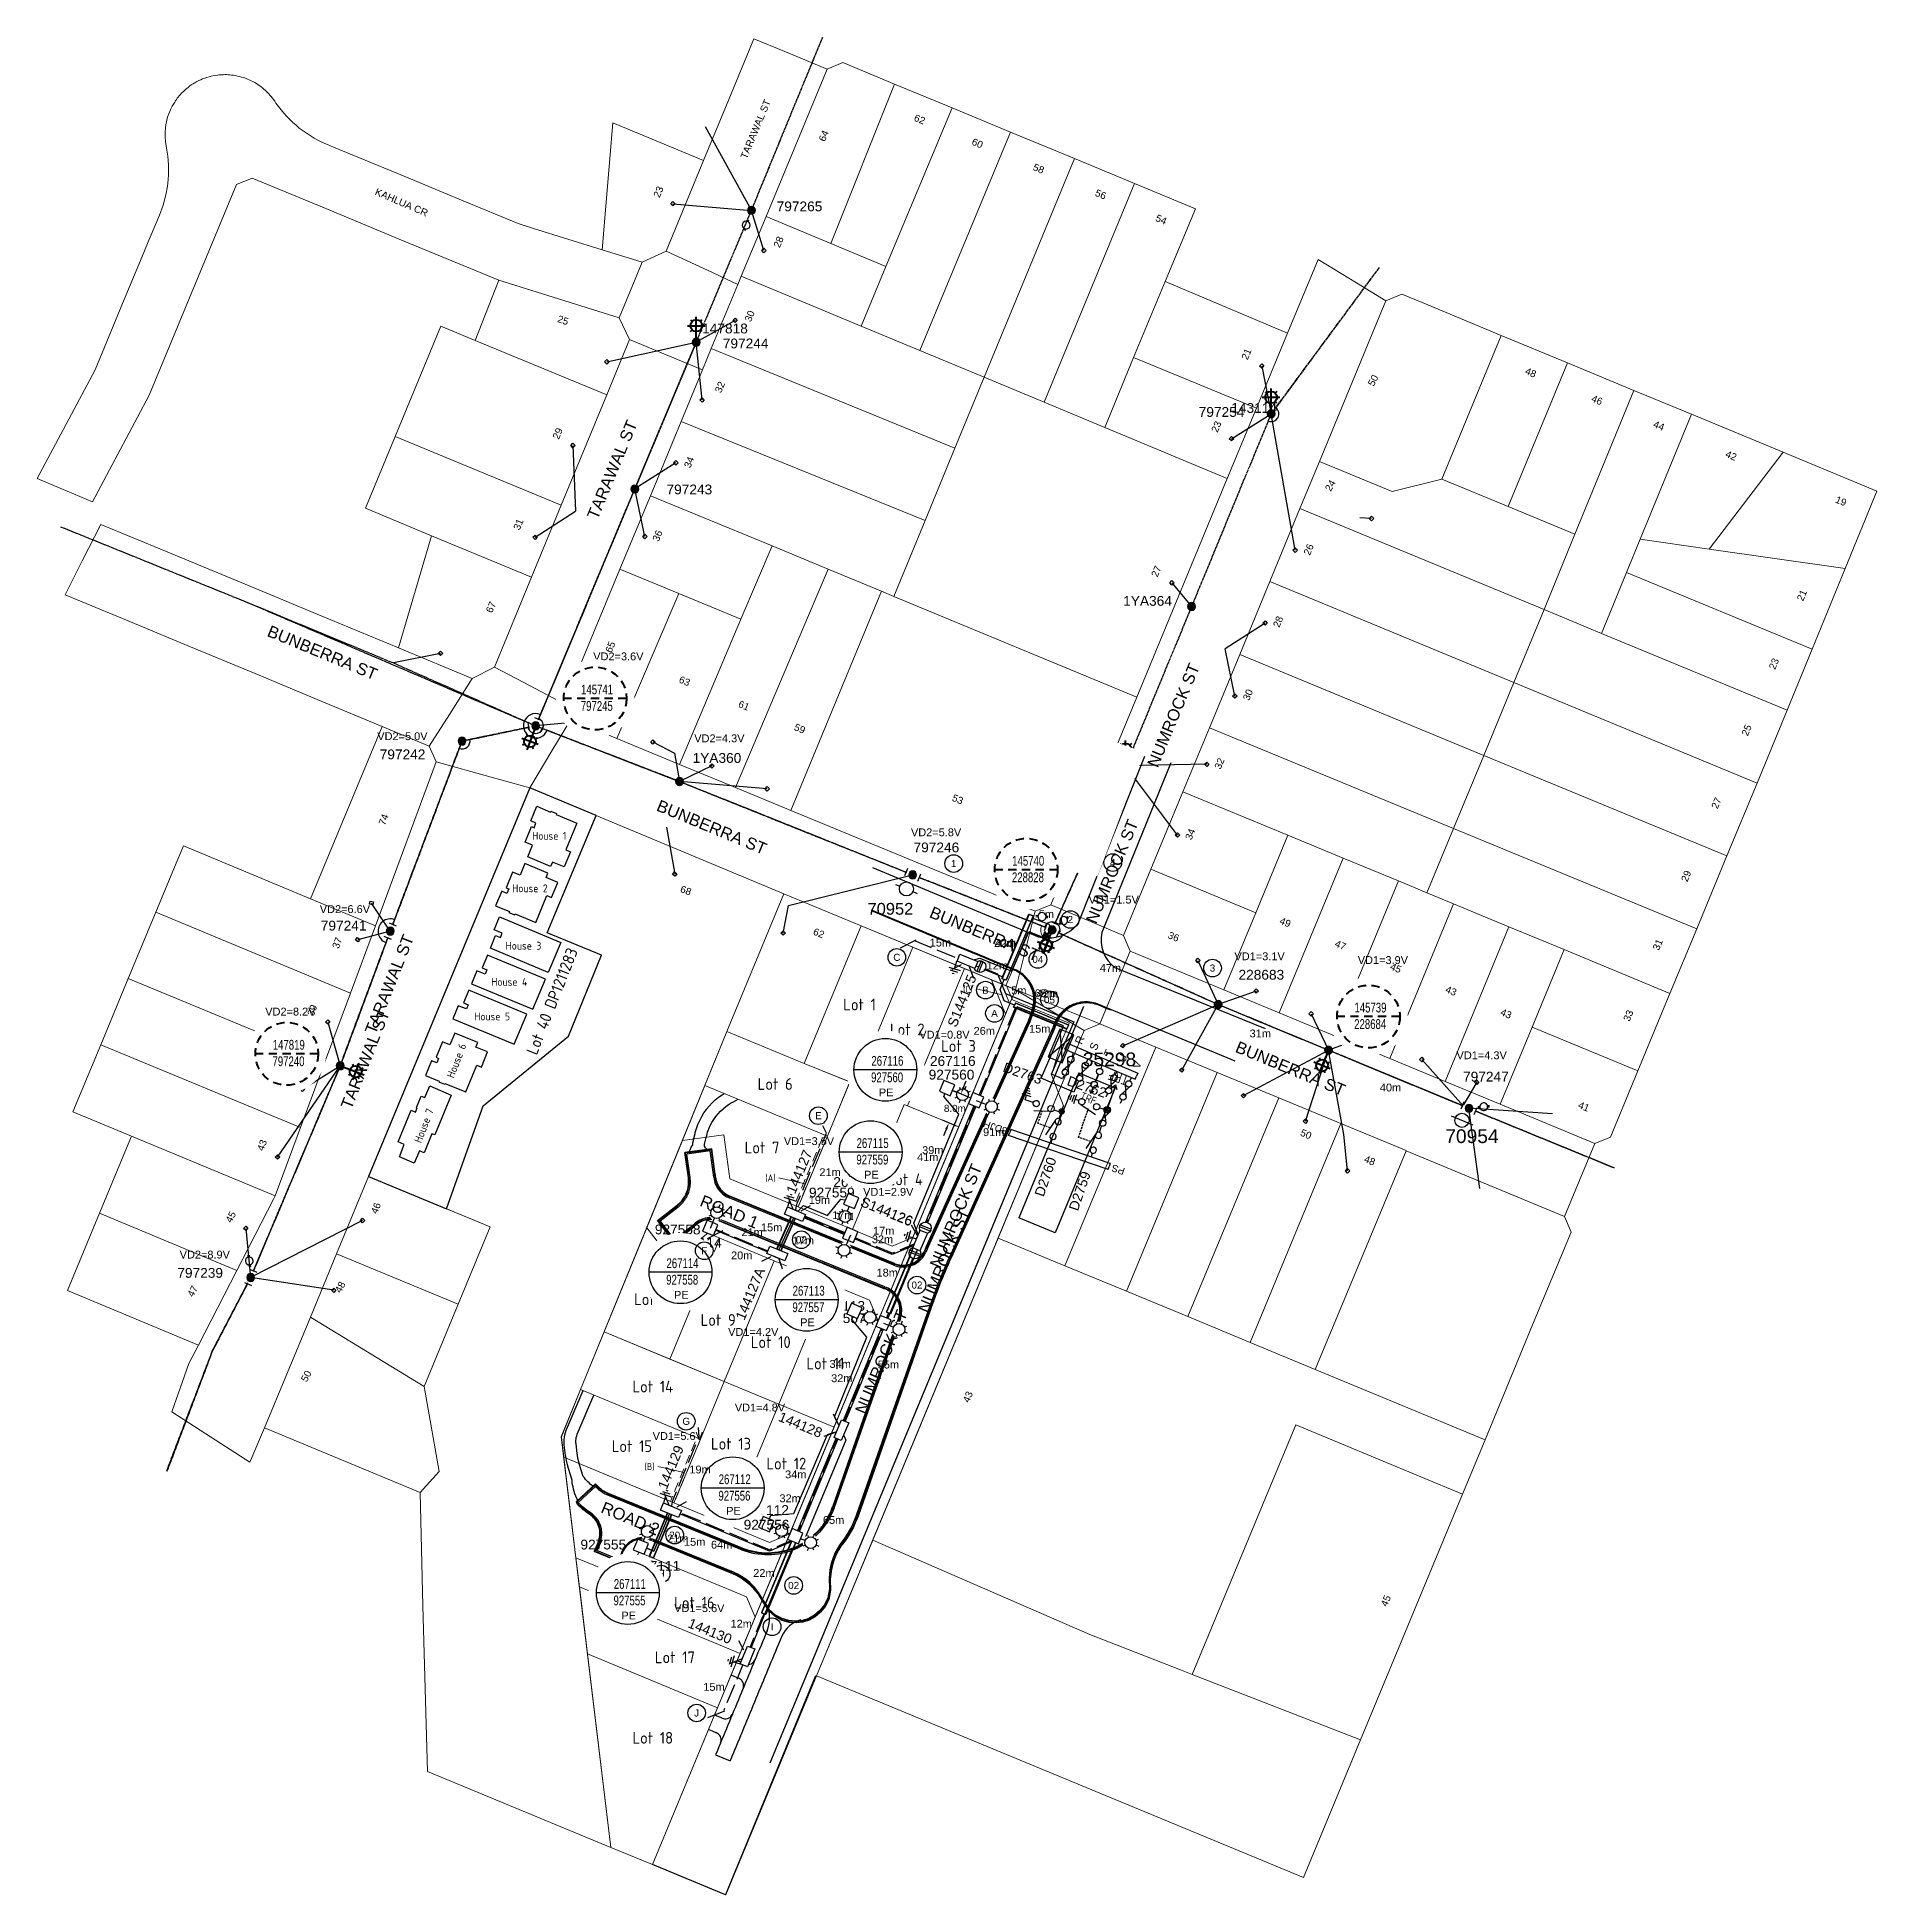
# Model space of a CAD drawing. Header units: metres. Extents: x 280551 to 281020, y 6140654 to 6141128.
import ezdxf
from ezdxf.enums import TextEntityAlignment as Align

# ---------------------------------------------------------------- set-up
doc = ezdxf.new("R2010")
doc.units = ezdxf.units.M
for name, pattern in [('A', [0]), ('Cable Exist OH', [1, 1, 0]), ('CENTERX2', [4, 2.5, -0.5, 0.5, -0.5]), ('Dash', [5, 3, -2]), ('DASHED', [0.75, 0.5, -0.25]), ('IE Trench LV', [6.5, 5, -1.5])]:
    doc.linetypes.add(name, pattern=pattern)
doc.layers.get('0').update_dxf_attribs({"color": 6})
doc.layers.add('_User Dimensions', color=7, linetype='Continuous', plot=False)
for name, color, linetype in [('_User Miscellaneous1', 251, 'Continuous'), ('_User Miscellaneous10', 7, 'Continuous'), ('_User Miscellaneous9', 7, 'Continuous'), ('Duct_SP_NEW', 2, 'Continuous'), ('Equip_HV_NEW', 2, 'Continuous'), ('Equip_LV_NEW', 2, 'Continuous'), ('Equip_SP_HV_EXT', 7, 'Continuous'), ('Equip_SP_HV_NEW', 2, 'Continuous'), ('Equip_SP_LV_EXT', 7, 'Continuous'), ('Equip_SP_LV_NEW', 2, 'Continuous'), ('Equip_SP_SL_EXT', 7, 'Continuous'), ('Equip_SP_SL_MOD', 3, 'Continuous'), ('Equip_SP_SL_NEW', 2, 'Continuous'), ('Mains_HV_EXT', 7, 'Continuous'), ('Mains_HV_MOD', 3, 'Continuous'), ('Mains_HV_NEW_Hardwired', 7, 'Continuous'), ('Mains_HV_NEW_U72', 2, 'Continuous'), ('Mains_LV_EXT', 7, 'Continuous'), ('Mains_LV_MOD', 3, 'Continuous'), ('Mains_LV_NEW_Hardwired', 2, 'Continuous'), ('Mains_LV_New_R17', 2, 'Continuous'), ('Mains_LV_NEW_T84', 2, 'Continuous'), ('Mains_LV_NEW_T94', 2, 'Continuous'), ('Mains_SL_EXT', 7, 'Continuous'), ('Mains_SL_MOD', 3, 'Continuous'), ('Notes_HV_MISC', 7, 'Continuous'), ('Notes_LV_MISC', 7, 'Continuous'), ('Notes_SL_MISC', 7, 'Continuous'), ('Notes_SP_MISC', 7, 'Continuous'), ('Notes_SP_NEW', 2, 'Continuous'), ('Panels_LV_SL_NEW', 2, 'Continuous'), ('Services_SP_EXT', 7, 'Continuous'), ('Services_SP_MOD', 3, 'Continuous'), ('Sub_LV_EXT', 7, 'Continuous'), ('Sub_LV_NEW', 2, 'Continuous'), ('Sub_SP_NEW', 2, 'Continuous'), ('SupportsOH_SP_TR_HV_LV_SL_EXT', 7, 'Continuous'), ('SupportsOH_SP_TR_HV_LV_SL_MOD', 3, 'Continuous'), ('SupportsUG_SP_LV_SL_NEW', 2, 'Continuous'), ('Trench_SP_NEW', 2, 'Continuous')]:
    doc.layers.add(name, color=color, linetype=linetype)
for name, color, linetype, lineweight in [('Cadastre Buildings_SP_EXT', 9, 'Continuous', 5), ('Cadastre Developer_SP_NEW', 2, 'Continuous', 5), ('Cadastre Easements_SP_NEW', 2, 'Continuous', 5), ('Cadastre Land Parcels_SP_EXT', 9, 'Continuous', 5), ('Cadastre Roads_SP_EXT', 9, 'Continuous', 5), ('Cadastre Roads_SP_NEW', 2, 'Continuous', 5)]:
    doc.layers.add(name, color=color, linetype=linetype, lineweight=lineweight)
doc.styles.add('ARIAL', font='arial.ttf', dxfattribs={"height": 2})
doc.styles.add('HVSW_LABEL', font='arial.ttf')
doc.styles.add('iecARIAL', font='arial.ttf', dxfattribs={"height": 2})
doc.styles.add('iecDevPlan', font='isocp.shx', dxfattribs={"height": 1.8})
doc.styles.add('IESYMBOL1', font='isocp.shx')
doc.styles.add('LotNum', font='isocp.shx', dxfattribs={"height": 1.8})
doc.styles.add('POLE_LABEL', font='arial.ttf')
doc.styles.add('SL_LABEL', font='arial.ttf')
doc.styles.get("Standard").update_dxf_attribs({"font": 'arial.ttf'})
doc.styles.add('SWG_LABEL', font='arial.ttf')
doc.styles.add('SWITCH_LABEL', font='arial.ttf', dxfattribs={"height": 2.5})
doc.linetypes.add('Cable 5', pattern='A,10,-1,["o",Standard,S=2,R=0,X=-1,Y=-0.7],-1e-05,["o",Standard,S=2,R=0,X=-0.2,Y=-0.7],-1.2', length=12.20001)
doc.linetypes.add('Cable New UG', pattern='A,7,-0.25,["x",Standard,S=2,R=0,X=0.2,Y=-0.8],-2.1', length=9.35)
doc.linetypes.add('Cable x', pattern='A,7,-0.25,["x",Standard,S=2,R=0,X=0.2,Y=-0.8],-2.1', length=9.35)
doc.linetypes.add('IE Trench HV', pattern='A,7,-0.2,["/",Standard,S=3,R=0,X=0.6,Y=-1.4],-2.5', length=9.7)
doc.linetypes.add('IECLCABD1', pattern='A,5.25,-0.1,["o",Standard,S=2,R=0,X=1.5,Y=-0.7],-4', length=9.35)
doc.linetypes.add('IECLCABS2', pattern='A,7,-3,["//",Standard,S=1.5,R=0,X=-2.54,Y=-0.8],-0.001', length=10.001)
doc.dimstyles.get("Standard").update_dxf_attribs({"dimtxt": 0.18, "dimasz": 0.18, "dimexe": 0.18, "dimexo": 0.0625, "dimgap": 0.09, "dimtad": 0, "dimtih": 1, "dimtoh": 1, "dimdec": 4, "dimzin": 0, "dimdsep": 46, "dimtxsty": 'Standard', "dimcen": 0.09, "dimadec": 0, "dimazin": 0, "dimtfac": 1, "dimtdec": 4, "dimtofl": 0, "dimtmove": 0, "dimatfit": 3, "dimfxl": 1, "dimtolj": 1, "dimtzin": 0, "dimarcsym": 0})

msp = doc.modelspace()

# ---------------------------------------------------------------- texts
at = {"layer": 'Cadastre Developer_SP_NEW', "color": 2, "linetype": 'IE Trench HV', "style": 'LotNum'}
for s, height, p in [('House 1', 2, (280681.83629, 6140924.43405)), ('House 2', 2, (280676.90368, 6140911.04008)), ('House 3', 2, (280675.25946, 6140896.41355)), ('House 4', 2, (280671.63911, 6140887.18886)), ('Lot 1', 3, (280760.92226, 6140881.42108)), ('House 5', 2, (280667.27806, 6140878.3816)), ('Lot 2', 3, (280773.08623, 6140875.07763)), ('Lot 6', 3, (280739.41496, 6140861.15727)), ('Lot 7', 3, (280736.06546, 6140844.94622)), ('Lot 8', 3, (280707.96177, 6140806.2782)), ('Lot 9', 3, (280724.88555, 6140800.99199)), ('Lot 11', 3, (280752.21041, 6140789.89094)), ('Lot 14', 3, (280708.20743, 6140784.01737)), ('Lot 15', 3, (280702.89048, 6140768.8155)), ('Lot 13', 3, (280728.1559, 6140769.43869)), ('Lot 12', 3, (280742.25201, 6140764.3714)), ('Lot 16', 3, (280718.82527, 6140728.92174)), ('Lot 17', 3, (280713.85721, 6140714.98658)), ('Lot 18', 3, (280708.21296, 6140694.45812))]:
    msp.add_text(s, height=height, dxfattribs=at).set_placement(p, align=Align.MIDDLE_CENTER)
for s, height, rotation, p in [('Lot 40 DP1211283', 3, 68.45522, (280682.52536, 6140882.26514)), ('House 6', 2, 69, (280658.18751, 6140867.11687)), ('House 7', 2, 69, (280649.87702, 6140850.5317))]:
    msp.add_text(s, height=height, rotation=rotation, dxfattribs=at).set_placement(p, align=Align.MIDDLE_CENTER)
at = {"layer": 'Cadastre Easements_SP_NEW', "color": 2, "style": 'iecDevPlan'}
for s, p in [('(A)', (280738.21494, 6140837.20927)), ('(B)', (280707.38337, 6140763.6145))]:
    msp.add_text(s, height=1.8, dxfattribs=at).set_placement(p, align=Align.MIDDLE_CENTER)
at = {"layer": 'Cadastre Land Parcels_SP_EXT'}
for s, rotation, p in [('62', 337.493439, (280774.5969, 6141106.80654)), ('64', 67.427536, (280752.06923, 6141101.25512)), ('60', 337.492828, (280789.33194, 6141100.70112)), ('58', 337.493805, (280804.93425, 6141094.23631)), ('23', 67.42897, (280709.93372, 6141086.97247)), ('56', 337.493011, (280820.7613, 6141087.66637)), ('54', 337.493469, (280836.17663, 6141081.26673)), ('28', 67.427231, (280740.56624, 6141074.20059)), ('25', 341.143433, (280683.72995, 6141055.48777)), ('30', 67.427528, (280733.19807, 6141055.29587)), ('21', 67.428337, (280859.81433, 6141045.61904)), ('50', 62.289186, (280891.95578, 6141038.87714)), ('48', 337.492523, (280930.36048, 6141042.24102)), ('32', 67.427307, (280725.61261, 6141037.18185)), ('46', 337.492798, (280947.25979, 6141035.2389)), ('29', 67.427856, (280684.2605, 6141025.37227)), ('23', 67.428131, (280852.1464, 6141027.09926)), ('44', 337.49234, (280963.03248, 6141028.7033)), ('34', 67.427612, (280717.75683, 6141018.02368)), ('42', 337.492798, (280981.44204, 6141021.07455)), ('24', 60.4160615, (280880.99819, 6141012.06562)), ('19', 337.492706, (281009.44341, 6141009.47162)), ('31', 67.428101, (280674.24062, 6141002.19557)), ('36', 67.42762, (280709.68737, 6140999.29321)), ('26', 67.428406, (280875.67827, 6140995.80076)), ('27', 67.428169, (280836.8362, 6140990.22641)), ('21', 67.468414, (281001.40091, 6140984.10491)), ('67', 66.487671, (280667.22392, 6140981.08742)), ('28', 67.428741, (280867.88019, 6140977.3754)), ('65', 67.427422, (280697.67447, 6140970.9379)), ('23', 67.468422, (280994.26415, 6140966.6516)), ('63', 337.493164, (280714.68751, 6140963.58926)), ('30', 67.428658, (280860.1925, 6140958.7577)), ('61', 337.493561, (280729.81293, 6140957.33805)), ('59', 337.493835, (280744.03858, 6140951.46132)), ('25', 67.468407, (280987.3048, 6140949.73876)), ('32', 67.428314, (280852.93815, 6140941.22675)), ('53', 337.493652, (280784.31348, 6140933.44892)), ('27', 67.468781, (280979.60561, 6140931.14969)), ('74', 69.337105, (280639.94411, 6140926.94138)), ('34', 67.428368, (280845.48583, 6140923.19669)), ('29', 67.468513, (280971.89571, 6140912.5305)), ('68', 339.8514414, (280715.03074, 6140910.13639)), ('62', 337.492828, (280748.90304, 6140899.32687)), ('36', 337.491821, (280839.33254, 6140898.42025)), ('49', 337.492706, (280867.79363, 6140902.09439)), ('37', 69.337036, (280628.11117, 6140895.50112)), ('47', 337.49176, (280881.88825, 6140896.27)), ('31', 67.468544, (280964.65128, 6140895.05866)), ('45', 337.49234, (280895.97162, 6140890.43929)), ('43', 337.492218, (280910.05579, 6140884.60665)), ('39', 69.337219, (280621.75087, 6140878.33061)), ('43', 337.491791, (280924.0812, 6140878.7935)), ('33', 67.468643, (280957.15689, 6140876.96097)), ('41', 69.336952, (280615.36924, 6140861.16369)), ('41', 337.492157, (280943.90434, 6140855.11412)), ('50', 337.49295, (280873.08558, 6140848.07678)), ('43', 69.337059, (280608.95027, 6140843.91325)), ('48', 337.493256, (280889.31453, 6140841.35122)), ('45', 62.212265, (280600.78526, 6140825.59618)), ('46', 67.437553, (280637.91447, 6140827.86523)), ('47', 62.212551, (280591.0552, 6140806.67057)), ('48', 61.7471638, (280628.64471, 6140807.71103)), ('50', 61.7537943, (280619.99964, 6140785.02369)), ('43', 67.428642, (280788.8078, 6140779.74909)), ('45', 67.468582, (280895.33705, 6140727.77295))]:
    msp.add_text(s, height=1.8, rotation=rotation, dxfattribs=at).set_placement(p)
at = {"layer": 'Cadastre Roads_SP_EXT'}
for s, height, rotation, p in [('TARAWAL ST', 1.8, 67.428612, (280732.16462, 6141096.83688)), ('KAHLUA CR', 1.8, 336.695961, (280637.21848, 6141087.9499)), ('TARAWAL ST', 3, 67.427658, (280694.12912, 6141004.84751)), ('BUNBERRA ST', 3, 337.521576, (280609.67287, 6140975.43328)), ('TARAWAL ST', 3, 68.368378, (280631.36727, 6140854.4689)), ('NUMROCK ST', 3, 67.428284, (280778.43153, 6140802.54216))]:
    msp.add_text(s, height=height, rotation=rotation, dxfattribs=at).set_placement(p)
at = {"layer": 'Notes_HV_MISC'}
for s, rotation, p in [('TARAWAL ST', 67.427658, (280694.12912, 6141004.84751)), ('BUNBERRA ST', 337.521576, (280609.67287, 6140975.43328)), ('NUMROCK ST', 67.428299, (280821.25487, 6140901.75229)), ('TARAWAL ST', 68.368378, (280631.36727, 6140854.4689)), ('NUMROCK ST', 67.428284, (280781.44662, 6140813.98288))]:
    msp.add_text(s, height=3, rotation=rotation, dxfattribs=at).set_placement(p)
at = {"layer": 'Notes_HV_MISC', "linetype": 'Continuous', "insert": (280805.52657, 6140885.30585), "char_height": 2, "attachment_point": 1, "style": 'iecARIAL'}
msp.add_mtext_dynamic_manual_height_columns('65m', width=9.8451046, gutter_width=10, heights=[0], dxfattribs=at)
at = {"layer": 'Notes_HV_MISC', "linetype": 'Cable New UG', "lineweight": 0, "insert": (280814.38685, 6140863.28523), "char_height": 2.5, "attachment_point": 1, "rotation": 341.077, "style": 'iecARIAL'}
msp.add_mtext_dynamic_manual_height_columns('D2762', width=5.3564433, gutter_width=10, heights=[0], dxfattribs=at)
at = {"layer": 'Notes_LV_MISC'}
for s, rotation, p in [('TARAWAL ST', 67.427658, (280694.12912, 6141004.84751)), ('BUNBERRA ST', 337.521576, (280609.67287, 6140975.43328)), ('NUMROCK ST', 67.428284, (280781.44662, 6140813.98288))]:
    msp.add_text(s, height=3, rotation=rotation, dxfattribs=at).set_placement(p)
at = {"layer": 'Notes_LV_MISC', "linetype": 'Cable New UG', "char_height": 2, "attachment_point": 1, "style": 'iecARIAL'}
for s, insert in [('VD2=3.6V', (280693.03248, 6140971.17323)), ('VD2=5.0V', (280637.99129, 6140950.8308)), ('VD2=4.3V', (280718.78355, 6140950.27631)), ('VD2=5.8V', (280774.0176, 6140926.31814)), ('VD1=1.5V', (280819.29733, 6140909.16746)), ('47m', (280822.16059, 6140891.74649)), ('VD1=3.1V', (280856.47852, 6140894.70506)), ('VD1=3.9V', (280887.89657, 6140893.75505)), ('42m', (280806.05552, 6140885.18413)), ('31m', (280860.33809, 6140875.0384)), ('VD1=4.3V', (280913.08265, 6140869.46929)), ('40m', (280893.53004, 6140861.24782)), ('91m', (280792.39127, 6140849.87721)), ('41m', (280775.58681, 6140843.50167)), ('21m', (280730.80894, 6140824.37015)), ('17m', (280743.87356, 6140822.24316)), ('VD2=8.9V', (280587.61835, 6140818.66283)), ('VD1=4.2V', (280727.41691, 6140798.94096)), ('34m', (280753.26554, 6140790.77578)), ('55m', (280765.54964, 6140790.62721)), ('VD1=5.6V', (280708.17534, 6140772.4078)), ('34m', (280741.94479, 6140762.62254)), ('65m', (280751.57971, 6140750.99779))]:
    msp.add_mtext_dynamic_manual_height_columns(s, width=4.5646651, gutter_width=10, heights=[0], dxfattribs=dict(at, insert=insert))
at = {"layer": 'Notes_LV_MISC', "char_height": 2, "width": 1.1318539, "attachment_point": 1, "rotation": 66.8714603, "style": 'iecARIAL'}
for s, insert in [('R', (280815.6996, 6140871.85645)), ('S', (280819.4116, 6140870.2788)), ('V', (280830.33414, 6140865.6135))]:
    msp.add_mtext(s, dxfattribs=dict(at, insert=insert))
at = {"layer": 'Notes_SP_MISC'}
for s, rotation, p in [('TARAWAL ST', 67.427658, (280694.12912, 6141004.84751)), ('TARAWAL ST', 68.368378, (280631.36727, 6140854.4689)), ('NUMROCK ST', 67.428284, (280781.44662, 6140813.98288)), ('ROAD 1', 337.428, (280719.96323, 6140830.19475))]:
    msp.add_text(s, height=3, rotation=rotation, dxfattribs=at).set_placement(p)
at = {"layer": 'Notes_SP_MISC', "color": 2, "char_height": 2, "attachment_point": 1, "style": 'iecARIAL'}
for s, insert in [('5m', (280806.58471, 6140905.47221)), ('5m', (280799.59427, 6140886.01588)), ('15m', (280804.11885, 6140876.23315)), ('39m', (280776.86622, 6140845.28895)), ('15m', (280735.79056, 6140825.60823)), ('20m', (280728.15325, 6140818.45403)), ('18m', (280765.24942, 6140814.06216)), ('32m', (280753.68027, 6140787.13713)), ('15m', (280716.16296, 6140745.42766)), ('22m', (280733.82049, 6140737.47955)), ('12m', (280728.03566, 6140724.55738)), ('15m', (280721.09841, 6140708.44704))]:
    msp.add_mtext_dynamic_manual_height_columns(s, width=2.9006178, gutter_width=10, heights=[0], dxfattribs=dict(at, insert=insert))

# ---------------------------------------------------------------- blocks, each defined once
blk = doc.blocks.new('*U153')
for p, q in [((-2.08, 4.31), (-2.32, 4.75)), ((-2.38, 4.15), (-2.61, 4.59)), ((-1.46, 2.42), (-1.23, 1.98)), ((-1.17, 2.57), (-0.94, 2.13))]:
    blk.add_line(p, q)
blk.add_lwpolyline([(-1.31, 2.48, 1), (-2.24, 4.24, 1)], format="xyb", close=True)
at = {"flags": 9}
for tag, p in [('ACTUAL_STATUS', (0, 0)), ('CONSTRUCTED_VOLTAGE', (0, -0.2)), ('OPERATING_VOLTAGE', (0, -0.6)), ('ORIENTATION', (0, -0.8)), ('OWNED_BY', (0, -1)), ('STATE', (0, -1.2)), ('SWITCH_TYPE', (0, -1.4)), ('NO_PHASES', (0, -0.4)), ('USAGE', (0, -1.6)), ('LEGEND', (0, -1.8)), ('NOTES', (0, -2))]:
    blk.add_attdef(tag, text='', height=0.2, dxfattribs=at).set_placement(p, align=Align.MIDDLE_LEFT)
at = {"flags": 1}
blk.add_attdef('Z', (0, 0), '', height=0.2, dxfattribs=at)
blk = doc.blocks.new('*U202')
for p, q in [((-2.57, 4.54), (-2.8, 4.98)), ((-2.27, 4.69), (-2.5, 5.13)), ((-1.65, 2.8), (-1.42, 2.35)), ((-1.36, 2.95), (-1.13, 2.51))]:
    blk.add_line(p, q)
blk.add_lwpolyline([(-1.5, 2.86, 1), (-2.42, 4.62, 1)], format="xyb", close=True)
at = {"flags": 9}
for tag, p in [('ACTUAL_STATUS', (0, 0)), ('CONSTRUCTED_VOLTAGE', (0, -0.2)), ('OPERATING_VOLTAGE', (0, -0.6)), ('ORIENTATION', (0, -0.8)), ('OWNED_BY', (0, -1)), ('STATE', (0, -1.2)), ('SWITCH_TYPE', (0, -1.4)), ('NO_PHASES', (0, -0.4)), ('USAGE', (0, -1.6)), ('LEGEND', (0, -1.8)), ('NOTES', (0, -2))]:
    blk.add_attdef(tag, text='', height=0.2, dxfattribs=at).set_placement(p, align=Align.MIDDLE_LEFT)
at = {"flags": 1}
blk.add_attdef('Z', (0, 0), '', height=0.2, dxfattribs=at)
blk = doc.blocks.new('LV_OH_LINKS_OPEN_EXT')
for p, q in [((-0.17, 4.97), (-0.17, 5.46)), ((0.17, 4.97), (0.17, 5.46)), ((-0.17, 3), (-0.17, 2.5)), ((0.17, 3), (0.17, 2.5))]:
    blk.add_line(p, q)
blk.add_lwpolyline([(0, 2.99, 1), (0, 4.98, 1)], format="xyb", close=True)
at = {"flags": 9}
for tag, p in [('ACTUAL_STATUS', (0, 0)), ('CONSTRUCTED_VOLTAGE', (0, -0.2)), ('OPERATING_VOLTAGE', (0, -0.6)), ('ORIENTATION', (0, -0.8)), ('OWNED_BY', (0, -1)), ('STATE', (0, -1.2)), ('SWITCH_TYPE', (0, -1.4)), ('NO_PHASES', (0, -0.4)), ('USAGE', (0, -1.6)), ('LEGEND', (0, -1.8)), ('NOTES', (0, -2))]:
    blk.add_attdef(tag, text='', height=0.2, dxfattribs=at).set_placement(p, align=Align.MIDDLE_LEFT)
at = {"flags": 1}
blk.add_attdef('Z', (0, 0), '', height=0.2, dxfattribs=at)
blk = doc.blocks.new('*U143')
for p, q in [((2.58, 1.19), (2.11, 1)), ((2.7, 0.88), (2.23, 0.69)), ((4.41, 1.9), (4.87, 2.08)), ((4.53, 1.59), (4.99, 1.77))]:
    blk.add_line(p, q)
blk.add_lwpolyline([(2.62, 1.03, 1), (4.48, 1.75, 1)], format="xyb", close=True)
at = {"flags": 9}
for tag, p in [('ACTUAL_STATUS', (0, 0)), ('CONSTRUCTED_VOLTAGE', (0, -0.2)), ('OPERATING_VOLTAGE', (0, -0.6)), ('ORIENTATION', (0, -0.8)), ('OWNED_BY', (0, -1)), ('STATE', (0, -1.2)), ('SWITCH_TYPE', (0, -1.4)), ('NO_PHASES', (0, -0.4)), ('USAGE', (0, -1.6)), ('LEGEND', (0, -1.8)), ('NOTES', (0, -2))]:
    blk.add_attdef(tag, text='', height=0.2, dxfattribs=at).set_placement(p, align=Align.MIDDLE_LEFT)
at = {"flags": 1}
blk.add_attdef('Z', (0, 0), '', height=0.2, dxfattribs=at)
blk = doc.blocks.new('SL_LANTERN_EXT')
at = {"lineweight": 40}
for p, q in [((-1.46, 5.68), (-1.06, 5.28)), ((0, 1.97), (0, 6.47)), ((1.46, 5.68), (1.06, 5.28)), ((-2.25, 4.22), (2.25, 4.22)), ((-1.46, 2.76), (-1.06, 3.16)), ((0, 0), (0, 2.72)), ((1.46, 2.76), (1.06, 3.16))]:
    blk.add_line(p, q, dxfattribs=at)
blk.add_circle((0, 4.22), 1.5, dxfattribs=at)
at = {"style": 'iecARIAL', "flags": 8}
blk.add_attdef('ASSET_NUM', (1.5, 1.5), '', height=2.5, dxfattribs=at)
for tag, p, height, flags in [('OPERATING_VOLTAGE', (0.98, -1.65), 0.2, 9), ('ORIENTATION', (0.98, -1.85), 0.2, 9), ('OWNED_BY', (0.98, -2.05), 0.2, 9), ('STATE', (0.98, -2.25), 0.2, 9), ('CONSTRUCTED_VOLTAGE', (0.98, -0.65), 0.2, 9), ('CONTROL_TYPE', (0.98, -0.85), 0.2, 9), ('LANTERN_PURPOSE', (0.98, -1.05), 0.2, 9), ('LANTERN_TYPE', (0.98, -1.25), 0.2, 9), ('NO_PHASES', (0.98, -1.45), 0.2, 9), ('USAGE', (0.98, -2.45), 0.2, 9), ('CEXIST', (0.98, -2.65), 0.2, 9), ('CNEW', (0.98, -2.85), 0.2, 9), ('CNUMBER', (0.98, -3.05), 0.2, 9), ('CREMOVE', (0.98, -3.25), 0.2, 9), ('CREPLACE', (0.98, -3.45), 0.2, 9), ('LKINGHEIGHT', (0.98, -3.65), 0.2, 9), ('LBRACKET', (0.98, -3.85), 0.2, 9), ('LBRACKETVOCAB', (0.98, -4.05), 0.2, 9), ('LCATEGORY', (0.98, -4.25), 0.2, 9), ('LCHARGE1', (0.98, -4.45), 0.2, 9), ('LCHARGE1PERCENT', (0.98, -4.65), 0.2, 9), ('LCHARGE2', (0.98, -4.85), 0.2, 9), ('LNUMBER', (2.18, -3.25), 2.5, 8), ('STREETNAME', (0.98, -9.25), 0.2, 9), ('SUBURB', (0.98, -9.45), 0.2, 1), ('LCHARGE2PERCENT', (0.98, -5.05), 0.2, 9), ('LCHARGE3', (0.98, -5.25), 0.2, 9), ('LCHARGE3PERCENT', (0.98, -5.45), 0.2, 9), ('LEXIST', (0.98, -5.65), 0.2, 9), ('LLAMP', (0.98, -5.85), 0.2, 9), ('LLAMPVOCAB', (0.98, -6.05), 0.2, 9), ('LMAST', (0.98, -6.25), 0.2, 9), ('LMASTVOCAB', (0.98, -6.45), 0.2, 9), ('LNEW', (0.98, -6.65), 0.2, 9), ('LANTNUMBER', (0.98, -6.85), 0.2, 9), ('LOUTREACH', (0.98, -7.25), 0.2, 9), ('LOUTREACHVOCAB', (0.98, -7.45), 0.2, 9), ('LRATECODE', (0.98, -7.65), 0.2, 9), ('LREMOVE', (0.98, -7.85), 0.2, 9), ('LREPLACE', (0.98, -8.05), 0.2, 9), ('LTYPE', (0.98, -8.25), 0.2, 9), ('LTYPEVOCAB', (0.98, -8.45), 0.2, 9), ('LEGEND', (0.98, -8.65), 0.2, 9), ('LOCATION', (0.98, -8.85), 0.2, 9), ('NOTES', (0.98, -9.05), 0.2, 9)]:
    blk.add_attdef(tag, p, '', height=height, dxfattribs=dict(flags=flags))
blk = doc.blocks.new('CCP_EXT')
blk.add_wipeout([(0, 0.57), (0.57, 0), (0, -0.57), (-0.57, 0)])
blk.add_lwpolyline([(-0.57, 0), (0, 0.57), (0.57, 0), (0, -0.57), (-0.57, 0)])
at = {"flags": 1}
blk.add_attdef('Z', (0, 0), '', height=0.2, dxfattribs=at)
at = {"flags": 9}
for tag, p in [('CCP_TYPE', (0, 0)), ('CONSTRUCTED_VOLTAGE', (0, -0.2)), ('OPERATING_VOLTAGE', (0, -0.6)), ('ORIENTATION', (0, -0.8)), ('OWNED_BY', (0, -1)), ('STATE', (0, -1.8)), ('NO_PHASES', (0, -0.4)), ('USAGE', (0, -1.2)), ('LEGEND', (0, -1.4)), ('LIFE_SUPPORT', (0, -1.6)), ('NOTES', (0, -2))]:
    blk.add_attdef(tag, text='', height=0.2, dxfattribs=at).set_placement(p, align=Align.MIDDLE_LEFT)
blk = doc.blocks.new('POLE_EXT')
blk.add_hatch(color=256).paths.add_polyline_path([(-1, 0, 1), (1, 0, 1)])
blk.add_lwpolyline([(-1, 0, 1), (1, 0, 1)], format="xyb", close=True)
for tag, height, flags, p in [('pNumber', 2.5, 8, (-17.84, 2.07)), ('OWNED_BY', 0.2, 9, (1.35, -0.4)), ('SPECIAL_USE', 0.2, 9, (1.35, -0.8)), ('STATE', 0.2, 9, (1.35, -1)), ('cLV', 0.2, 9, (1.35, -1.4)), ('hDepth', 0.2, 9, (1.35, -1.6)), ('hDia', 0.2, 9, (1.35, -1.8)), ('cHV', 0.2, 9, (1.35, -2)), ('cLinedev', 0.2, 9, (1.35, -3.4)), ('pExisting', 0.2, 9, (1.35, -3.8)), ('pFooting', 0.2, 9, (1.35, -4.4)), ('pNew', 0.2, 9, (1.35, -4.6)), ('PARENT', 0.2, 9, (1.35, -0.6)), ('USAGE', 0.2, 9, (1.35, -1.2)), ('LBRACKET', 0.2, 9, (1.35, -2.2)), ('LExisting', 0.2, 9, (1.35, -2.4)), ('LANTNUMBER', 0.2, 9, (1.35, -2.6)), ('LOther', 0.2, 9, (1.35, -2.8)), ('LRemove', 0.2, 9, (1.35, -3)), ('LEGEND', 0.2, 9, (1.35, -3.2)), ('LOCATION', 0.2, 9, (1.35, -3.6)), ('PFNUMBER', 0.2, 9, (1.35, -4)), ('NEWPFNUMBER', 0.2, 9, (1.35, -4.2)), ('pRelocate', 0.2, 9, (1.35, -5)), ('pRemove', 0.2, 9, (1.35, -5.2)), ('pReplace', 0.2, 9, (1.35, -5.4)), ('pStay', 0.2, 9, (1.35, -5.6)), ('pType', 0.2, 9, (1.35, -5.8)), ('cspan', 0.2, 9, (1.35, -6)), ('STREETNAME', 0.2, 9, (1.35, -6.2)), ('SUBURB', 0.2, 9, (1.35, -6.4)), ('OPERATED_BY', 0.2, 9, (1.36, -7.01)), ('NOTES', 0.2, 9, (1.35, -6.6)), ('MAINTAINED_BY', 0.2, 9, (1.36, -6.81))]:
    blk.add_attdef(tag, text='', height=height, dxfattribs=dict(flags=flags)).set_placement(p, align=Align.MIDDLE_LEFT)
at = {"style": 'POLE_LABEL'}
for tag, height, flags, p in [('STRUCTURE_PLANT_NUMBER', 0.2, 9, (1.35, 0.03)), ('ASSET_NUM', 2.5, 8, (2, 2)), ('STREET_CODE', 0.2, 9, (1.35, -0.2))]:
    blk.add_attdef(tag, text='', height=height, dxfattribs=dict(at, flags=flags)).set_placement(p, align=Align.MIDDLE_LEFT)
at = {"flags": 1}
blk.add_attdef('Z', (1.35, -7.33), '', height=0.2, dxfattribs=at)
blk = doc.blocks.new('*U121')
for p, q in [((0.41, -3.05), (1.61, -3.05)), ((5.21, -3.05), (6.41, -3.05))]:
    blk.add_line(p, q)
blk.add_circle((3.41, -3.05), 1.8)
for tag, height, flags, p in [('STREET_CODE', 0.2, 9, (1.5, 0)), ('ASSET_NUM', 2.5, 8, (2, 2)), ('ACTUAL_STATUS', 0.2, 9, (1.5, -0.2)), ('CONSTRUCTED_VOLTAGE', 0.2, 9, (1.5, -0.4)), ('OPERATING_VOLTAGE', 0.2, 9, (1.5, -0.8)), ('ORIENTATION', 0.2, 9, (1.5, -1)), ('OWNED_BY', 0.2, 9, (1.5, -1.2)), ('STATE', 0.2, 9, (1.5, -1.4)), ('SWITCH_TYPE', 0.2, 9, (1.5, -1.6)), ('STREETNAME', 0.2, 9, (1.5, -2.4)), ('SUBURB', 0.2, 9, (1.5, -2.6)), ('OPERATED_BY', 0.2, 9, (1.5, -3.2)), ('Z', 0.2, 1, (1.5, -3.6)), ('NO_PHASES', 0.2, 9, (1.5, -0.6)), ('USAGE', 0.2, 9, (1.5, -1.8)), ('LEGEND', 0.2, 9, (1.5, -2)), ('LOCATION', 0.2, 9, (1.5, -2.2)), ('NOTES', 0.2, 9, (1.5, -2.8)), ('MAINTAINED_BY', 0.2, 9, (1.5, -3)), ('LABEL_ALIGNMENT', 0.2, 9, (1.5, -3.4))]:
    blk.add_attdef(tag, text='', height=height, dxfattribs=dict(flags=flags)).set_placement(p, align=Align.MIDDLE_LEFT)
blk = doc.blocks.new('*U122')
blk.add_line((-3.47, -3.51), (2.53, -3.51))
blk.add_circle((-0.47, -3.51), 1.8)
at = {"flags": 1}
blk.add_attdef('Z', (0, 0), '', height=0.2, dxfattribs=at)
at = {"style": 'HVSW_LABEL'}
for tag, height, flags, p in [('ASSET_NUM', 3.5, 8, (2, 2)), ('STREET_CODE', 0.2, 9, (0, -0.2))]:
    blk.add_attdef(tag, text='', height=height, dxfattribs=dict(at, flags=flags)).set_placement(p, align=Align.MIDDLE_LEFT)
at = {"flags": 9}
for tag, p in [('ACTUAL_STATUS', (0, -0.4)), ('CONSTRUCTED_VOLTAGE', (0, -0.6)), ('OPERATING_VOLTAGE', (0, -1)), ('ORIENTATION', (0, -1.2)), ('OWNED_BY', (0, -1.4)), ('STATE', (0, -1.6)), ('SWITCH_TYPE', (0, -1.8)), ('STREETNAME', (0, -2.6)), ('SUBURB', (0, -2.8)), ('NO_PHASES', (0, -0.8)), ('USAGE', (0, -2)), ('LEGEND', (0, -2.2)), ('LOCATION', (0, -2.4)), ('NOTES', (0, -3))]:
    blk.add_attdef(tag, text='', height=0.2, dxfattribs=at).set_placement(p, align=Align.MIDDLE_LEFT)
blk = doc.blocks.new('End Shackle_EXT')
blk.add_wipeout([(0, 0.25), (1.81, 0.25), (1.82, -0.25), (0, -0.25)])
blk.add_line((1.81, -1), (1.81, 1))
at = {"flags": 1}
blk.add_attdef('Z', (0, 0), '', height=0.2, dxfattribs=at)
at = {"flags": 9}
for tag, p in [('CONNECTOR_TYPE', (0, 0)), ('CONSTRUCTED_VOLTAGE', (0, -0.2)), ('OPERATING_VOLTAGE', (0, -0.6)), ('ORIENTATION', (0, -0.8)), ('OWNED_BY', (0, -1)), ('STATE', (0, -1.2)), ('NO_PHASES', (0, -0.4)), ('USAGE', (0, -1.4)), ('NOTES', (0, -1.6))]:
    blk.add_attdef(tag, text='', height=0.2, dxfattribs=at).set_placement(p, align=Align.MIDDLE_LEFT)
blk = doc.blocks.new('SUB_PADMOUNT_NEW')
for p, q in [((-3.84, 1.92), (3.84, -1.92)), ((3.84, 1.92), (-3.84, -1.92))]:
    blk.add_line(p, q)
blk.add_lwpolyline([(-3.84, -1.92), (3.84, -1.92), (3.84, 1.92), (-3.84, 1.92)], close=True)
for tag, height, flags, p in [('STREET_CODE', 0.2, 9, (1.5, 0)), ('ASSET_NUM', 2.5, 8, (2, 2)), ('OPERATING_VOLTAGE', 0.2, 9, (1.5, -0.4)), ('ORIENTATION', 0.2, 9, (1.5, -0.6)), ('OWNED_BY', 0.2, 9, (1.5, -0.8)), ('OPERATED_BY', 0.2, 9, (1.5, -1)), ('CONSTRUCTED_VOLTAGE', 0.2, 9, (1.5, -1.4)), ('SECONDARY_VOLTAGE', 0.2, 9, (1.5, -1.6)), ('STATE', 0.2, 9, (1.5, -1.8)), ('SUBSTATION_TYPE', 0.2, 9, (1.5, -2.2)), ('SUBURB', 0.2, 9, (1.5, -2.8)), ('STREETNAME', 0.2, 9, (1.5, -3)), ('Z', 0.2, 1, (1.5, -3.6)), ('NO_PHASES', 0.2, 9, (1.5, -0.2)), ('MAINTAINED_BY', 0.2, 9, (1.5, -1.2)), ('PARENT', 0.2, 9, (1.5, -2)), ('USAGE', 0.2, 9, (1.5, -2.4)), ('LEGEND', 0.2, 9, (1.5, -2.6)), ('LOCATION', 0.2, 9, (1.5, -3.2)), ('NOTES', 0.2, 9, (1.5, -3.4))]:
    blk.add_attdef(tag, text='', height=height, dxfattribs=dict(flags=flags)).set_placement(p, align=Align.MIDDLE_LEFT)
blk = doc.blocks.new('DUCT_INDICATOR')
blk.add_circle((0, 0), 2.25)
blk.add_attdef('CODE', text='', height=1.8).set_placement((0, 0), align=Align.MIDDLE_CENTER)
at = {"flags": 1}
blk.add_attdef('Z', (0, 0), '', height=0.2, dxfattribs=at)
blk = doc.blocks.new('*U126')
blk.add_wipeout([(-2.47, 3), (2.47, 3), (2.47, 1.02), (-2.47, 1.02)])
at = {"lineweight": -3}
blk.add_lwpolyline([(-2.47, 3), (2.47, 3), (2.47, 1.02), (-2.47, 1.02)], close=True, dxfattribs=at)
for tag, height, flags, p in [('ASSET_NUM', 2.5, 8, (2, 4)), ('STREET_CODE', 0.2, 9, (1.5, 2)), ('OWNED_BY', 0.2, 9, (1.5, 1.8)), ('OPERATED_BY', 0.2, 9, (1.5, 1.6)), ('STATE', 0.2, 9, (1.5, 1.2)), ('SUPPORT_TYPE', 0.2, 9, (1.5, 1)), ('SUBURB', 0.2, 9, (1.5, 0.2)), ('STREETNAME', 0.2, 9, (1.5, 0)), ('MAINTAINED_BY', 0.2, 9, (1.5, 1.4)), ('USAGE', 0.2, 9, (1.5, 0.8)), ('LEGEND', 0.2, 9, (1.5, 0.6)), ('PARENT', 0.2, 9, (1.5, 0.4)), ('Z', 0.2, 1, (1.5, -0.6)), ('LOCATION', 0.2, 9, (1.5, -0.2)), ('NOTES', 0.2, 9, (1.5, -0.4))]:
    blk.add_attdef(tag, text='', height=height, dxfattribs=dict(flags=flags)).set_placement(p, align=Align.MIDDLE_LEFT)
blk = doc.blocks.new('LV_End Shackle_NEW')
blk.add_wipeout([(-0.25, 0), (-0.25, 1.81), (0.25, 1.82), (0.25, 0)])
blk.add_line((1, 1.81), (-1, 1.81))
for tag, flags, p in [('CONNECTOR_TYPE', 9, (1.5, 0)), ('CONSTRUCTED_VOLTAGE', 9, (1.5, -0.2)), ('OPERATING_VOLTAGE', 9, (1.5, -0.6)), ('ORIENTATION', 9, (1.5, -0.8)), ('OWNED_BY', 9, (1.5, -1)), ('OPERATED_BY', 9, (1.5, -1.2)), ('STATE', 9, (1.5, -1.6)), ('Z', 1, (1.5, -2.2)), ('NO_PHASES', 9, (1.5, -0.4)), ('MAINTAINED_BY', 9, (1.5, -1.4)), ('USAGE', 9, (1.5, -1.8)), ('NOTES', 9, (1.5, -2))]:
    blk.add_attdef(tag, text='', height=0.2, dxfattribs=dict(flags=flags)).set_placement(p, align=Align.MIDDLE_LEFT)
blk = doc.blocks.new('SLANTERN_NUM_EXT')
blk.add_wipeout([(-0.31, 10), (-0.94, 9.96), (-1.57, 9.88), (-2.18, 9.76), (-2.79, 9.61), (-3.39, 9.41), (-3.97, 9.18), (-4.54, 8.91), (-5.09, 8.61), (-5.62, 8.27), (-6.13, 7.91), (-6.62, 7.5), (-7.07, 7.07), (-7.5, 6.62), (-7.91, 6.13), (-8.27, 5.62), (-8.61, 5.09), (-8.91, 4.54), (-9.18, 3.97), (-9.41, 3.39), (-9.61, 2.79), (-9.76, 2.18), (-9.88, 1.57), (-9.96, 0.94), (-10, 0.31), (-10, -0.31), (-9.96, -0.94), (-9.88, -1.57), (-9.76, -2.18), (-9.61, -2.79), (-9.41, -3.39), (-9.18, -3.97), (-8.91, -4.54), (-8.61, -5.09), (-8.27, -5.62), (-7.91, -6.13), (-7.5, -6.62), (-7.07, -7.07), (-6.62, -7.5), (-6.13, -7.91), (-5.62, -8.27), (-5.09, -8.61), (-4.54, -8.91), (-3.97, -9.18), (-3.39, -9.41), (-2.79, -9.61), (-2.18, -9.76), (-1.57, -9.88), (-0.94, -9.96), (-0.31, -10), (0.31, -10), (0.94, -9.96), (1.57, -9.88), (2.18, -9.76), (2.79, -9.61), (3.39, -9.41), (3.97, -9.18), (4.54, -8.91), (5.09, -8.61), (5.62, -8.27), (6.13, -7.91), (6.62, -7.5), (7.07, -7.07), (7.5, -6.62), (7.91, -6.13), (8.27, -5.62), (8.61, -5.09), (8.91, -4.54), (9.18, -3.97), (9.41, -3.39), (9.61, -2.79), (9.76, -2.18), (9.88, -1.57), (9.96, -0.94), (10, -0.31), (10, 0.31), (9.96, 0.94), (9.88, 1.57), (9.76, 2.18), (9.61, 2.79), (9.41, 3.39), (9.18, 3.97), (8.91, 4.54), (8.61, 5.09), (8.27, 5.62), (7.91, 6.13), (7.5, 6.62), (7.07, 7.07), (6.62, 7.5), (6.13, 7.91), (5.62, 8.27), (5.09, 8.61), (4.54, 8.91), (3.97, 9.18), (3.39, 9.41), (2.79, 9.61), (2.18, 9.76), (1.57, 9.88), (0.94, 9.96), (0.31, 10)])
at = {"linetype": 'Dash', "lineweight": 40, "ltscale": 0.7}
blk.add_line((8, 0), (-8, 0), dxfattribs=at)
blk.add_circle((0, 0), 8, dxfattribs=at)
at = {"lineweight": 40, "width": 0.7}
for tag, p in [('SNUMBER', (0.51, 1.05)), ('CNUMBER', (0.44, -3.15))]:
    blk.add_attdef(tag, text='', height=2.5, dxfattribs=at).set_placement(p, align=Align.CENTER)
at = {"lineweight": 40, "flags": 1}
blk.add_attdef('Z', (0, 0), '', height=0.2, dxfattribs=at)
blk = doc.blocks.new('*U159')
blk.add_wipeout([(-2.47, 0.99), (2.47, 0.99), (2.47, -0.99), (-2.47, -0.99)])
at = {"lineweight": -3}
blk.add_lwpolyline([(-2.47, 0.99), (2.47, 0.99), (2.47, -0.99), (-2.47, -0.99)], close=True, dxfattribs=at)
for tag, height, flags, p in [('ASSET_NUM', 2.5, 8, (2, 4)), ('STREET_CODE', 0.2, 9, (1.5, 2)), ('OWNED_BY', 0.2, 9, (1.5, 1.8)), ('OPERATED_BY', 0.2, 9, (1.5, 1.6)), ('STATE', 0.2, 9, (1.5, 1.2)), ('SUPPORT_TYPE', 0.2, 9, (1.5, 1)), ('SUBURB', 0.2, 9, (1.5, 0.2)), ('STREETNAME', 0.2, 9, (1.5, 0)), ('MAINTAINED_BY', 0.2, 9, (1.5, 1.4)), ('USAGE', 0.2, 9, (1.5, 0.8)), ('LEGEND', 0.2, 9, (1.5, 0.6)), ('PARENT', 0.2, 9, (1.5, 0.4)), ('Z', 0.2, 1, (1.5, -0.6)), ('LOCATION', 0.2, 9, (1.5, -0.2)), ('NOTES', 0.2, 9, (1.5, -0.4))]:
    blk.add_attdef(tag, text='', height=height, dxfattribs=dict(flags=flags)).set_placement(p, align=Align.MIDDLE_LEFT)
blk = doc.blocks.new('*U177')
at = {"flags": 9}
for tag, p in [('STATE', (0.86, -4.31)), ('SWITCH_TYPE', (0.86, -4.56)), ('LEGEND', (0.87, -4.82)), ('Z', (0.87, -5.06))]:
    blk.add_attdef(tag, p, '', height=0.2, dxfattribs=at)
blk.add_wipeout([(-1.06, 1.06), (-1.18, 0.92), (-1.29, 0.76), (-1.37, 0.59), (-1.43, 0.42), (-1.48, 0.23), (-1.49, 0.05), (-1.49, -0.14), (-1.46, -0.33), (-1.41, -0.51), (-1.33, -0.68), (-1.24, -0.84), (-1.12, -0.99), (-0.99, -1.12), (-0.84, -1.24), (-0.68, -1.33), (-0.51, -1.41), (-0.33, -1.46), (-0.14, -1.49), (0.05, -1.49), (0.23, -1.48), (0.42, -1.43), (0.59, -1.37), (0.76, -1.29), (0.92, -1.18), (1.06, -1.06), (1.18, -0.92), (1.29, -0.76), (1.37, -0.59), (1.43, -0.42), (1.48, -0.23), (1.49, -0.05), (1.49, 0.14), (1.46, 0.33), (1.41, 0.51), (1.33, 0.68), (1.24, 0.84), (1.12, 0.99), (0.99, 1.12), (0.84, 1.24), (0.68, 1.33), (0.51, 1.41), (0.33, 1.46), (0.14, 1.49), (-0.05, 1.49), (-0.23, 1.48), (-0.42, 1.43), (-0.59, 1.37), (-0.76, 1.29), (-0.92, 1.18)])
for p, q in [((-0.25, -1.48), (-0.25, 1.48)), ((0.25, -1.48), (0.25, 1.48))]:
    blk.add_line(p, q)
blk.add_circle((0, 0), 1.5)
for tag, p, flags in [('OPERATED_BY', (0.87, -3.08), 9), ('ORIENTATION', (0.87, -3.62), 9), ('OWNED_BY', (0.88, -3.37), 9), ('OPERATING_VOLTAGE', (0.89, -1.82), 9), ('NO_PHASES', (0.88, -2.1), 9), ('CONSTRUCTED_VOLTAGE', (0.89, -2.37), 9), ('ACTUAL_STATUS', (0.9, -2.61), 9), ('USAGE', (0.88, -3.86), 9), ('MAINTAINED_BY', (0.89, -2.84), 9), ('NOTES', (0.88, -4.06), 1)]:
    blk.add_attdef(tag, p, '', height=0.2, dxfattribs=dict(flags=flags))
blk.add_attdef('TYPE', text='', height=0.2, dxfattribs=at).set_placement((0.88, -1.45), align=Align.MIDDLE_LEFT)
blk = doc.blocks.new('PANEL_NEW')
at = {"layer": 'Panels_LV_SL_NEW'}
h = blk.add_hatch(color=256, dxfattribs=at)
h.paths.add_polyline_path([(-0.8, -0.32), (0.8, -0.32), (0.8, 0.32), (-0.8, 0.32)])
h.paths.add_polyline_path([(-0.72, 0.24), (0.72, 0.24), (0.72, -0.24), (-0.72, -0.24)], flags=16)
for points in [[(-0.8, -0.32), (0.8, -0.32), (0.8, 0.32), (-0.8, 0.32)], [(-0.72, -0.24), (0.72, -0.24), (0.72, 0.24), (-0.72, 0.24)]]:
    blk.add_lwpolyline(points, close=True)
for tag, flags, p in [('CONNECTOR_TYPE', 9, (1.5, 0)), ('CONSTRUCTED_VOLTAGE', 9, (1.5, -0.2)), ('OPERATING_VOLTAGE', 9, (1.5, -0.6)), ('ORIENTATION', 9, (1.5, -0.8)), ('OWNED_BY', 9, (1.5, -1)), ('OPERATED_BY', 9, (1.5, -1.2)), ('STATE', 9, (1.5, -1.6)), ('Z', 1, (1.5, -2.2)), ('NO_PHASES', 9, (1.5, -0.4)), ('MAINTAINED_BY', 9, (1.5, -1.4)), ('USAGE', 9, (1.5, -1.8)), ('NOTES', 9, (1.5, -2))]:
    blk.add_attdef(tag, text='', height=0.2, dxfattribs=dict(flags=flags)).set_placement(p, align=Align.MIDDLE_LEFT)
blk = doc.blocks.new('*U149')
blk.add_blockref('*U159', (0, 2.01))
for tag, flags, p in [('STREETNAME', 9, (1.5, -2)), ('Z', 1, (1.5, -2.6)), ('LOCATION', 9, (1.5, -2.2)), ('NOTES', 9, (1.5, -2.4))]:
    blk.add_attdef(tag, text='', height=0.2, dxfattribs=dict(flags=flags)).set_placement(p, align=Align.MIDDLE_LEFT)
blk.add_blockref('*U177', (3.47, 2.01))
blk.add_blockref('PANEL_NEW', (0, 2.01))
for tag, height, flags, p in [('ASSET_NUM', 2.5, 8, (2, 4.78)), ('STREET_CODE', 0.2, 9, (1.5, 0)), ('OWNED_BY', 0.2, 9, (1.5, -0.2)), ('OPERATED_BY', 0.2, 9, (1.5, -0.4)), ('STATE', 0.2, 9, (1.5, -0.8)), ('SUPPORT_TYPE', 0.2, 9, (1.5, -1)), ('SUBURB', 0.2, 9, (1.5, -1.8)), ('MAINTAINED_BY', 0.2, 9, (1.5, -0.6)), ('USAGE', 0.2, 9, (1.5, -1.2)), ('LEGEND', 0.2, 9, (1.5, -1.4)), ('PARENT', 0.2, 9, (1.5, -1.6))]:
    blk.add_attdef(tag, text='', height=height, dxfattribs=dict(flags=flags)).set_placement(p, align=Align.MIDDLE_LEFT)
blk = doc.blocks.new('Earth')
for p, q in [((0, -2.04), (0, 0)), ((-1.5, -2.04), (1.5, -2.04)), ((-1, -2.64), (1, -2.64)), ((-0.25, -3.24), (0.25, -3.24))]:
    blk.add_line(p, q)
blk = doc.blocks.new('SLANTERN_NUM_NEW')
blk.add_line((0, 0), (8, 0))
at = {"flags": 1}
blk.add_attdef('Z', (0, 0), '', height=0.2, dxfattribs=at)
blk.add_wipeout([(-0.31, 10), (-0.94, 9.96), (-1.57, 9.88), (-2.18, 9.76), (-2.79, 9.61), (-3.39, 9.41), (-3.97, 9.18), (-4.54, 8.91), (-5.09, 8.61), (-5.62, 8.27), (-6.13, 7.91), (-6.62, 7.5), (-7.07, 7.07), (-7.5, 6.62), (-7.91, 6.13), (-8.27, 5.62), (-8.61, 5.09), (-8.91, 4.54), (-9.18, 3.97), (-9.41, 3.39), (-9.61, 2.79), (-9.76, 2.18), (-9.88, 1.57), (-9.96, 0.94), (-10, 0.31), (-10, -0.31), (-9.96, -0.94), (-9.88, -1.57), (-9.76, -2.18), (-9.61, -2.79), (-9.41, -3.39), (-9.18, -3.97), (-8.91, -4.54), (-8.61, -5.09), (-8.27, -5.62), (-7.91, -6.13), (-7.5, -6.62), (-7.07, -7.07), (-6.62, -7.5), (-6.13, -7.91), (-5.62, -8.27), (-5.09, -8.61), (-4.54, -8.91), (-3.97, -9.18), (-3.39, -9.41), (-2.79, -9.61), (-2.18, -9.76), (-1.57, -9.88), (-0.94, -9.96), (-0.31, -10), (0.31, -10), (0.94, -9.96), (1.57, -9.88), (2.18, -9.76), (2.79, -9.61), (3.39, -9.41), (3.97, -9.18), (4.54, -8.91), (5.09, -8.61), (5.62, -8.27), (6.13, -7.91), (6.62, -7.5), (7.07, -7.07), (7.5, -6.62), (7.91, -6.13), (8.27, -5.62), (8.61, -5.09), (8.91, -4.54), (9.18, -3.97), (9.41, -3.39), (9.61, -2.79), (9.76, -2.18), (9.88, -1.57), (9.96, -0.94), (10, -0.31), (10, 0.31), (9.96, 0.94), (9.88, 1.57), (9.76, 2.18), (9.61, 2.79), (9.41, 3.39), (9.18, 3.97), (8.91, 4.54), (8.61, 5.09), (8.27, 5.62), (7.91, 6.13), (7.5, 6.62), (7.07, 7.07), (6.62, 7.5), (6.13, 7.91), (5.62, 8.27), (5.09, 8.61), (4.54, 8.91), (3.97, 9.18), (3.39, 9.41), (2.79, 9.61), (2.18, 9.76), (1.57, 9.88), (0.94, 9.96), (0.31, 10)])
at = {"linetype": 'Continuous'}
blk.add_line((8, 0), (-8, 0), dxfattribs=at)
blk.add_circle((0, 0), 8, dxfattribs=at)
at = {"width": 0.7}
for tag, p in [('SNUMBER', (0.51, 1.05)), ('CNUMBER', (0.44, -3.15))]:
    blk.add_attdef(tag, text='', height=2.5, dxfattribs=at).set_placement(p, align=Align.CENTER)
at = {"layer": 'Notes_LV_MISC', "linetype": 'IECLCABD1', "insert": (-1.65, -4.75), "char_height": 2, "attachment_point": 1, "style": 'iecARIAL'}
blk.add_mtext_dynamic_manual_height_columns('PE', width=3.9653, gutter_width=10, heights=[0], dxfattribs=at)
blk = doc.blocks.new('*U150')
blk.add_blockref('*U159', (0, 2.01))
for tag, flags, p in [('STREETNAME', 9, (1.5, -2)), ('Z', 1, (1.5, -2.6)), ('LOCATION', 9, (1.5, -2.2)), ('NOTES', 9, (1.5, -2.4))]:
    blk.add_attdef(tag, text='', height=0.2, dxfattribs=dict(flags=flags)).set_placement(p, align=Align.MIDDLE_LEFT)
for p in [(-3.47, 2.02), (3.47, 2.01)]:
    blk.add_blockref('*U177', p)
blk.add_blockref('PANEL_NEW', (0, 2.01))
for tag, height, flags, p in [('ASSET_NUM', 2.5, 8, (2, 4.78)), ('STREET_CODE', 0.2, 9, (1.5, 0)), ('OWNED_BY', 0.2, 9, (1.5, -0.2)), ('OPERATED_BY', 0.2, 9, (1.5, -0.4)), ('STATE', 0.2, 9, (1.5, -0.8)), ('SUPPORT_TYPE', 0.2, 9, (1.5, -1)), ('SUBURB', 0.2, 9, (1.5, -1.8)), ('MAINTAINED_BY', 0.2, 9, (1.5, -0.6)), ('USAGE', 0.2, 9, (1.5, -1.2)), ('LEGEND', 0.2, 9, (1.5, -1.4)), ('PARENT', 0.2, 9, (1.5, -1.6))]:
    blk.add_attdef(tag, text='', height=height, dxfattribs=dict(flags=flags)).set_placement(p, align=Align.MIDDLE_LEFT)
blk = doc.blocks.new('*U203')
blk.add_wipeout([(3.45, 4.93), (3.34, 4.77), (3.25, 4.61), (3.19, 4.43), (3.14, 4.25), (3.12, 4.06), (3.13, 3.88), (3.15, 3.69), (3.2, 3.51), (3.27, 3.34), (3.37, 3.17), (3.48, 3.02), (3.61, 2.89), (3.76, 2.77), (3.92, 2.67), (4.09, 2.6), (4.27, 2.54), (4.45, 2.51), (4.64, 2.5), (4.83, 2.52), (5.01, 2.56), (5.19, 2.62), (5.36, 2.7), (5.51, 2.8), (5.66, 2.93), (5.78, 3.06), (5.89, 3.22), (5.98, 3.38), (6.04, 3.56), (6.09, 3.74), (6.11, 3.93), (6.1, 4.12), (6.08, 4.3), (6.03, 4.48), (5.96, 4.66), (5.86, 4.82), (5.75, 4.97), (5.62, 5.1), (5.47, 5.22), (5.31, 5.32), (5.14, 5.39), (4.96, 5.45), (4.78, 5.48), (4.59, 5.49), (4.4, 5.47), (4.22, 5.44), (4.04, 5.38), (3.87, 5.29), (3.72, 5.19), (3.57, 5.07)])
for p, q in [((4.37, 5.47), (4.37, 6.22)), ((4.37, 2.52), (4.37, 1.78)), ((4.86, 5.47), (4.86, 6.22)), ((4.86, 2.52), (4.86, 1.78))]:
    blk.add_line(p, q)
blk.add_lwpolyline([(6.11, 4, 1), (3.12, 4, 1)], format="xyb", close=True)
for tag, p, flags in [('ORIENTATION', (0, 0), 9), ('Z', (0, 0), 1), ('USAGE', (0, -0.2), 9), ('NOTES', (0, -0.4), 9)]:
    blk.add_attdef(tag, p, '', height=0.2, dxfattribs=dict(flags=flags))
blk = doc.blocks.new('UGOH_NEW')
blk.add_hatch(color=256).paths.add_polyline_path([(-0.75, 1.7), (0.75, 1.7), (0, 3)])
at = {"color": 1}
blk.add_lwpolyline([(-0.75, 1.7), (0.75, 1.7), (0, 3)], close=True, dxfattribs=at)
for tag, flags, p in [('CONSTRUCTED_VOLTAGE', 9, (1.5, 0)), ('ACTUAL_STATUS', 9, (1.5, -1.6)), ('OPERATING_VOLTAGE', 9, (1.5, -0.2)), ('ORIENTATION', 9, (1.5, -0.4)), ('STATE', 9, (1.5, -0.6)), ('OWNED_BY', 9, (1.5, -1)), ('OPERATED_BY', 9, (1.5, -1.2)), ('TYPE', 1, (1.5, -2)), ('USAGE', 9, (1.5, -0.8)), ('MAINTAINED_BY', 9, (1.5, -1.4)), ('NUMBER_OF_PHASES', 9, (1.5, -1.8))]:
    blk.add_attdef(tag, text='', height=0.2, dxfattribs=dict(flags=flags)).set_placement(p, align=Align.MIDDLE_LEFT)
blk = doc.blocks.new('TX_LINK_NEW')
h = blk.add_hatch(color=256)
edge = h.paths.add_edge_path()
edge.add_line((2.6, 0.05), (4.6, 0.05))
edge.add_arc((5.4, 0.01), 0.8, 177.2353, 184.4027)
edge.add_line((4.6, -0.05), (2.6, -0.05))
edge.add_arc((1.8, 0), 0.8, 356.4167, 363.5833)
blk.add_line((7.2, 0.01), (7.8, 0.01))
for points in [[(1, 0), (0, 0)], [(2.6, 0.05), (4.6, 0.05)], [(6.2, 0.01), (7.2, 0.01)], [(7, -0.59), (7.8, 0.01), (7, 0.61)], [(2.6, -0.05), (4.6, -0.05)]]:
    blk.add_lwpolyline(points)
for centre in [(1.8, 0), (5.4, 0.01)]:
    blk.add_circle(centre, 0.8)
for centre, start, end in [((1.8, 0), 356.4167, 3.5833), ((5.4, 0.01), 177.2353, 184.4027)]:
    blk.add_arc(centre, 0.8, start, end)
at = {"style": 'IESYMBOL1'}
blk.add_text('TRF', height=2, rotation=90, dxfattribs=at).set_placement((9.24, 0.01), align=Align.MIDDLE_CENTER)
at = {"flags": 1}
blk.add_attdef('Z', (0, 0), '', height=0.2, dxfattribs=at)
at = {"layer": 'Sub_LV_EXT', "flags": 1}
for tag, p in [('ORIENTATION', (2.14, -1.53)), ('USAGE', (2.14, -1.14)), ('NOTES', (2.14, -3.07))]:
    blk.add_attdef(tag, p, '', height=0.2, dxfattribs=at)
blk = doc.blocks.new('LV_UG_DFUSE_CLOSED_NEW')
for points in [[(1, 0), (0, 0)], [(5.04, 0.73), (2.16, -0.72)], [(5.05, -0.71), (2.16, 0.72)], [(6.2, 0.01), (7.2, 0.01)]]:
    blk.add_lwpolyline(points)
for centre in [(1.8, 0), (5.4, 0.01)]:
    blk.add_circle(centre, 0.8)
for tag, flags, p in [('ACTUAL_STATUS', 9, (1.5, 0)), ('CONSTRUCTED_VOLTAGE', 9, (1.5, -0.2)), ('OPERATED_BY', 9, (1.5, -0.6)), ('OWNED_BY', 9, (1.5, -1)), ('OPERATING_VOLTAGE', 9, (1.5, -1.2)), ('ORIENTATION', 9, (1.5, -1.4)), ('STATE', 9, (1.5, -1.6)), ('SWITCH_TYPE', 9, (1.5, -1.8)), ('Z', 1, (1.5, -2.4)), ('NO_PHASES', 9, (1.5, -0.4)), ('MAINTAINED_BY', 9, (1.5, -0.8)), ('USAGE', 9, (1.5, -2)), ('NOTES', 9, (1.5, -2.2))]:
    blk.add_attdef(tag, text='', height=0.2, dxfattribs=dict(flags=flags)).set_placement(p, align=Align.MIDDLE_LEFT)
blk = doc.blocks.new('*U160')
at = {"layer": 'Sub_LV_NEW'}
for p, q in [((-1.6, 0), (-1.6, 19.48)), ((-1.6, 19.48), (-0.8, 19.48)), ((0, 19.48), (-0.8, 19.48)), ((0, 0), (0, 19.48)), ((-1.6, 0), (-0.8, 0)), ((0, 0), (-0.8, 0))]:
    blk.add_line(p, q, dxfattribs=at)
blk = doc.blocks.new('BUS_8DJ10_3_SWITCH_NEW')
for p, q in [((-1.6, 0), (-1.6, 26.8)), ((-1.6, 26.8), (-0.8, 26.8)), ((0, 26.8), (-0.8, 26.8)), ((0, 0), (0, 26.8)), ((-1.6, 0), (-0.8, 0)), ((0, 0), (-0.8, 0))]:
    blk.add_line(p, q)
at = {"style": 'ARIAL'}
blk.add_attdef('SWG_TYPE', text='', height=1.8, rotation=90, dxfattribs=at).set_placement((-0.8, 27.54), align=Align.MIDDLE_LEFT)
blk.add_attdef('SUB_TYPE', text='', height=1.8, rotation=90, dxfattribs=at).set_placement((-0.8, -0.76), align=Align.MIDDLE_RIGHT)
blk = doc.blocks.new('SWG_SIE_ES_NEW')
for p, q in [((-5.79, 0.78), (-1.79, 1.93)), ((0.01, -1.21), (2.41, -1.21)), ((0.31, -1.81), (2.11, -1.81)), ((0.61, -2.41), (1.81, -2.41)), ((0.92, -3.01), (1.52, -3.01))]:
    blk.add_line(p, q)
for points in [[(-5.79, -0.82, -1), (-5.79, 0.78, -1)], [(-1.79, -0.81, -1), (-1.79, 0.79, -1)]]:
    blk.add_lwpolyline(points, format="xyb", close=True)
for points in [[(-6.59, -0.02), (-7.89, -0.02)], [(-0.99, -0.01), (1.21, -0.01), (1.21, -1.21)]]:
    blk.add_lwpolyline(points)
at = {"flags": 1}
blk.add_attdef('Z', (0, 0), '', height=0.2, dxfattribs=at)
at = {"style": 'ARIAL', "flags": 8}
blk.add_attdef('ASSET_NUM', text='', height=2, dxfattribs=at).set_placement((14.3, -5.09), align=Align.MIDDLE_RIGHT)
at = {"style": 'SWITCH_LABEL', "flags": 9}
blk.add_attdef('STREET_CODE', text='', height=0.2, dxfattribs=at).set_placement((0, -0.2), align=Align.MIDDLE_LEFT)
at = {"flags": 9}
for tag, p in [('ORIENTATION', (0, -0.4)), ('SUBURB', (0, -1)), ('STREETNAME', (0, -1.2)), ('OPERATED_BY', (0, -2.01)), ('PARENT', (0, -0.6)), ('USAGE', (0, -0.8)), ('LOCATION', (0, -1.4)), ('NOTES', (0, -1.6)), ('OWNED_BY', (0, -1.78)), ('MAINTAINED_BY', (0, -2.21))]:
    blk.add_attdef(tag, text='', height=0.2, dxfattribs=at).set_placement(p, align=Align.MIDDLE_LEFT)
blk = doc.blocks.new('SWG_SIE_SU_NEW')
blk.add_line((5.81, 0.79), (1.59, 1.94))
at = {"linetype": 'A', "lineweight": 0}
for p, q in [((7.98, 0.35), (7.98, -0.37)), ((8.18, -0.58), (8.18, 0.56)), ((8.38, 0.66), (8.38, -0.68)), ((8.58, -0.71), (8.58, 0.69)), ((8.78, 0.66), (8.78, -0.68)), ((8.98, -0.59), (8.98, 0.56)), ((9.18, 0.35), (9.18, -0.38))]:
    blk.add_line(p, q, dxfattribs=at)
for points in [[(1, 0), (0, 0)], [(6.6, -0.01), (10.1, -0.01)]]:
    blk.add_lwpolyline(points)
for points in [[(1.8, -0.8, 1), (1.8, 0.8, 1)], [(5.8, -0.81, 1), (5.8, 0.79, 1)]]:
    blk.add_lwpolyline(points, format="xyb", close=True)
at = {"linetype": 'DASHED'}
blk.add_lwpolyline([(3.7, 1.36), (3.7, 4.73), (7.22, 4.73)], dxfattribs=at)
at = {"linetype": 'A', "lineweight": 0}
blk.add_circle((8.58, -0.01), 0.7, dxfattribs=at)
at = {"style": 'SWG_LABEL', "flags": 8}
blk.add_attdef('ASSET_NUM', text='', height=2.5, rotation=179.9544, dxfattribs=at).set_placement((-2.4, 0.01), align=Align.MIDDLE_LEFT)
at = {"flags": 1}
blk.add_attdef('Z', (0, 0), '', height=0.2, dxfattribs=at)
at = {"style": 'SWITCH_LABEL', "flags": 9}
blk.add_attdef('STREET_CODE', text='', height=0.2, dxfattribs=at).set_placement((0, 0), align=Align.MIDDLE_LEFT)
at = {"flags": 9}
for tag, p in [('OPERATED_BY', (-0.01, -1.84)), ('ORIENTATION', (0, -0.2)), ('SUBURB', (0, -0.8)), ('STREETNAME', (0, -1)), ('OWNED_BY', (-0.01, -1.62)), ('MAINTAINED_BY', (-0.01, -2.05)), ('PARENT', (0, -0.4)), ('USAGE', (0, -0.6)), ('LOCATION', (0, -1.2)), ('NOTES', (0, -1.4))]:
    blk.add_attdef(tag, text='', height=0.2, dxfattribs=at).set_placement(p, align=Align.MIDDLE_LEFT)
blk = doc.blocks.new('SWG_SIE_TRF_NOES_NEW')
for p, q in [((7.01, 0.8), (2.79, 1.95)), ((14.68, 0), (20.54, 0))]:
    blk.add_line(p, q)
for points in [[(2.2, 0.01), (1.2, 0.01)], [(19.54, -0.75), (20.54, 0), (19.54, 0.75)], [(7.8, 0), (9.45, 0)]]:
    blk.add_lwpolyline(points)
for points in [[(3, -0.79, 1), (3, 0.81, 1)], [(7, -0.8, 1), (7, 0.8, 1)]]:
    blk.add_lwpolyline(points, format="xyb", close=True)
at = {"linetype": 'DASHED'}
blk.add_lwpolyline([(4.9, 1.38), (4.9, 4.64), (12.61, 4.64)], dxfattribs=at)
at = {"flags": 1}
blk.add_attdef('Z', (0, 0), '', height=0.2, dxfattribs=at)
at = {"style": 'SWITCH_LABEL', "flags": 9}
blk.add_attdef('STREET_CODE', text='', height=0.2, dxfattribs=at).set_placement((0, -0.2), align=Align.MIDDLE_LEFT)
at = {"flags": 9}
for tag, p in [('ORIENTATION', (0, -0.4)), ('SUBURB', (0, -1)), ('STREETNAME', (0, -1.2)), ('OPERATED_BY', (0, -2.11)), ('PARENT', (0, -0.6)), ('USAGE', (0, -0.8)), ('LOCATION', (0, -1.4)), ('NOTES', (0, -1.6)), ('OWNED_BY', (0, -1.89)), ('MAINTAINED_BY', (0, -2.32))]:
    blk.add_attdef(tag, text='', height=0.2, dxfattribs=at).set_placement(p, align=Align.MIDDLE_LEFT)
blk = doc.blocks.new('SWG_FUSE_NEW')
for points in [[(1.15, 0.72), (4.04, -0.71)], [(1.16, -0.72), (4.04, 0.73)]]:
    blk.add_lwpolyline(points)
for centre in [(0.8, 0), (4.4, 0.01)]:
    blk.add_circle(centre, 0.8)
blk = doc.blocks.new('SWG_SIE_TRF_NEW')
at = {"linetype": 'CENTERX2'}
blk.add_blockref('SWG_SIE_TRF_NOES_NEW', (0, 0), dxfattribs=at)
at = {"linetype": 'CENTERX2', "rotation": 180}
blk.add_blockref('SWG_FUSE_NEW', (14.68, 0), dxfattribs=at)
at = {"style": 'IESYMBOL1'}
blk.add_text('TRF', height=2.5, rotation=89.9826, dxfattribs=at).set_placement((22.51, -0.05), align=Align.MIDDLE_CENTER)
blk = doc.blocks.new('HV_End Shackle_NEW')
blk.add_wipeout([(-0.25, 0), (-0.25, 1.81), (0.25, 1.82), (0.25, 0)])
blk.add_line((1, 1.81), (-1, 1.81))
for tag, flags, p in [('CONNECTOR_TYPE', 9, (1.5, 0)), ('CONSTRUCTED_VOLTAGE', 9, (1.5, -0.2)), ('OPERATING_VOLTAGE', 9, (1.5, -0.6)), ('ORIENTATION', 9, (1.5, -0.8)), ('OWNED_BY', 9, (1.5, -1)), ('OPERATED_BY', 9, (1.5, -1.2)), ('STATE', 9, (1.5, -1.6)), ('Z', 1, (1.5, -2.2)), ('NO_PHASES', 9, (1.5, -0.4)), ('MAINTAINED_BY', 9, (1.5, -1.4)), ('USAGE', 9, (1.5, -1.8)), ('NOTES', 9, (1.5, -2))]:
    blk.add_attdef(tag, text='', height=0.2, dxfattribs=dict(flags=flags)).set_placement(p, align=Align.MIDDLE_LEFT)
blk = doc.blocks.new('COLUMN_NEW')
blk.add_wipeout([(-1.485, -1.485), (1.485, -1.485), (1.485, 1.485), (-1.485, 1.485)])
at = {"lineweight": -3}
blk.add_lwpolyline([(-1.485, -1.485), (1.485, -1.485), (1.485, 1.485), (-1.485, 1.485)], close=True, dxfattribs=at)
at = {"style": 'POLE_LABEL', "flags": 9}
blk.add_attdef('STRUCTURE_PLANT_NUMBER', text='', height=0.2, dxfattribs=at).set_placement((1.5, 0.242), align=Align.MIDDLE_LEFT)
for tag, height, flags, p in [('STREET_CODE', 0.2, 9, (1.5, 0)), ('ASSET_NUM', 2.5, 8, (2, 2)), ('Z', 0.2, 1, (1.5, -2.8)), ('OWNED_BY', 0.2, 9, (1.5, -0.4)), ('OPERATED_BY', 0.2, 9, (1.5, -0.6)), ('STATE', 0.2, 9, (1.5, -1)), ('SUBURB', 0.2, 9, (1.5, -1.8)), ('STREETNAME', 0.2, 9, (1.5, -2)), ('COLUMN_TYPE', 0.2, 9, (1.5, -0.2)), ('USAGE', 0.2, 9, (1.5, -1.2)), ('MAINTAINED_BY', 0.2, 9, (1.5, -0.8)), ('LEGEND', 0.2, 9, (1.5, -1.4)), ('PARENT', 0.2, 9, (1.5, -1.6)), ('LOCATION', 0.2, 9, (1.5, -2.2)), ('NOTES', 0.2, 9, (1.5, -2.4)), ('LABEL_ALIGNMENT', 0.2, 9, (1.5, -2.6))]:
    blk.add_attdef(tag, text='', height=height, dxfattribs=dict(flags=flags)).set_placement(p, align=Align.MIDDLE_LEFT)
blk = doc.blocks.new('SL_LANTERN_NEW')
for tag, height, flags, p in [('OPERATING_VOLTAGE', 0.2, 9, (0, -1.4)), ('ORIENTATION', 0.2, 9, (0, -1.6)), ('OWNED_BY', 0.2, 9, (0, -1.8)), ('STATE', 0.2, 9, (0, -2)), ('CEXIST', 0.2, 9, (0, -2.4)), ('CNEW', 0.2, 9, (0, -2.6)), ('CNUMBER', 0.2, 9, (0, -2.8)), ('CREMOVE', 0.2, 9, (0, -3)), ('CREPLACE', 0.2, 9, (0, -3.2)), ('LANTERN_PURPOSE', 0.2, 9, (0, -0.8)), ('LANTERN_TYPE', 0.2, 9, (0, -1)), ('NO_PHASES', 0.2, 9, (0, -1.2)), ('USAGE', 0.2, 9, (0, -2.2)), ('LKINGHEIGHT', 0.2, 9, (0, -3.4)), ('LBRACKET', 0.2, 9, (0, -3.6)), ('LBRACKETVOCAB', 0.2, 9, (0, -3.8)), ('LCATEGORY', 0.2, 9, (0, -4)), ('LCHARGE1', 0.2, 9, (0, -4.2)), ('LCHARGE1PERCENT', 0.2, 9, (0, -4.4)), ('LCHARGE2', 0.2, 9, (0, -4.6)), ('LCHARGE2PERCENT', 0.2, 9, (0, -4.8)), ('LNUMBER', 2.5, 8, (1.2, -2.8)), ('SUBURB', 0.2, 9, (0, -8.6)), ('STREETNAME', 0.2, 9, (0, -8.8)), ('LCHARGE3', 0.2, 9, (0, -5)), ('LCHARGE3PERCENT', 0.2, 9, (0, -5.2)), ('LEXIST', 0.2, 9, (0, -5.4)), ('LLAMP', 0.2, 9, (0, -5.6)), ('LLAMPVOCAB', 0.2, 9, (0, -5.8)), ('LMAST', 0.2, 9, (0, -6)), ('LMASTVOCAB', 0.2, 9, (0, -6.2)), ('LNEW', 0.2, 9, (0, -6.4)), ('LANTNUMBER', 0.2, 9, (0, -6.6)), ('LOUTREACH', 0.2, 9, (0, -7)), ('LOUTREACHVOCAB', 0.2, 9, (0, -7.2)), ('LRATECODE', 0.2, 9, (0, -7.4)), ('LREMOVE', 0.2, 9, (0, -7.6)), ('LREPLACE', 0.2, 9, (0, -7.8)), ('LTYPE', 0.2, 9, (0, -8)), ('LTYPEVOCAB', 0.2, 9, (0, -8.2)), ('LEGEND', 0.2, 9, (0, -8.4)), ('LOCATION', 0.2, 9, (0, -9)), ('NOTES', 0.2, 9, (0, -9.2)), ('MAINTAINED_BY', 0.2, 9, (0, -9.86))]:
    blk.add_attdef(tag, text='', height=height, dxfattribs=dict(flags=flags)).set_placement(p, align=Align.MIDDLE_LEFT)
at = {"flags": 9}
blk.add_attdef('OPERATED_BY', (0, -9.61), '', height=0.2, dxfattribs=at)
blk.add_wipeout([(0, 6.47), (1.46, 5.68), (2.25, 4.22), (1.46, 2.76), (0, 1.86), (-1.46, 2.76), (-2.25, 4.22), (-1.46, 5.68)])
for p, q in [((-1.46, 5.68), (-1.06, 5.28)), ((0, 5.72), (0, 6.47)), ((1.46, 5.68), (1.06, 5.28)), ((-2.25, 4.22), (-1.5, 4.22)), ((-1.46, 2.76), (-1.06, 3.16)), ((0, 0), (0, 2.72)), ((0, 0), (0, 0)), ((1.46, 2.76), (1.06, 3.16)), ((1.5, 4.22), (2.25, 4.22))]:
    blk.add_line(p, q)
blk.add_circle((0, 4.22), 1.5)
at = {"flags": 1}
blk.add_attdef('Z', (0, 0), '', height=0.2, dxfattribs=at)
at = {"style": 'SL_LABEL'}
for tag, height, flags, p in [('ASSET_NUM', 2.5, 8, (2, 2)), ('STREET_CODE', 0.2, 9, (0, -0.2))]:
    blk.add_attdef(tag, text='', height=height, dxfattribs=dict(at, flags=flags)).set_placement(p, align=Align.MIDDLE_LEFT)
at = {"flags": 9}
for tag, p in [('CONSTRUCTED_VOLTAGE', (0, -0.4)), ('CONTROL_TYPE', (0, -0.6))]:
    blk.add_attdef(tag, text='', height=0.2, dxfattribs=at).set_placement(p, align=Align.MIDDLE_LEFT)
blk = doc.blocks.new('*D198')
at = {"layer": 'Defpoints', "color": 0, "linetype": 'IE Trench LV', "transparency": 16777216}
for p in [(280786.74, 6140858.63), (280789.24, 6140857.59), (280786.18, 6140850.2)]:
    blk.add_point(p, dxfattribs=at)
at = {"layer": 'Notes_SP_NEW', "color": 0, "linetype": 'IE Trench LV', "lineweight": -2, "transparency": 16777216}
for p, q in [((280787.43, 6140860.29), (280788.12, 6140861.95)), ((280788.66, 6140857.83), (280785.08, 6140859.31)), ((280785.6, 6140850.44), (280782.02, 6140851.92)), ((280783, 6140849.57), (280782.31, 6140847.91))]:
    blk.add_line(p, q, dxfattribs=at)
at = {"layer": 'Notes_SP_NEW', "color": 0, "linetype": 'IE Trench LV', "transparency": 16777216}
for points in [[(280787.16, 6140860.4), (280787.71, 6140860.17), (280786.74, 6140858.63)], [(280782.72, 6140849.69), (280783.27, 6140849.46), (280783.68, 6140851.23)]]:
    blk.add_solid(points, dxfattribs=at)
at = {"layer": 'Notes_SP_NEW', "color": 0, "linetype": 'IE Trench LV', "transparency": 16777216, "insert": (280785.21, 6140854.93), "char_height": 1.8, "attachment_point": 5}
blk.add_mtext('\\A1;8.0m', dxfattribs=at)

# ---------------------------------------------------------------- linework, layer by layer
at = {"layer": '_User Miscellaneous1'}
for p, q in [((280816.82681, 6140864.02672), (280801.52353, 6140827.07391)), ((280816.82681, 6140864.02672), (280826.06588, 6140860.20054)), ((280826.06588, 6140860.20054), (280810.76117, 6140823.24427)), ((280810.76117, 6140823.24427), (280801.52353, 6140827.07391)), ((280749.66065, 6140710.22743, -9999), (280726.76836, 6140654.44905, -9999)), ((280726.76836, 6140654.44905, -9999), (280708.18123, 6140662.144))]:
    msp.add_line(p, q, dxfattribs=at)
at = {"layer": '_User Miscellaneous1', "flags": 128}
msp.add_lwpolyline([(280833.52098, 6140944.69122), (280816.61812, 6140902.12157, -0.384507509), (280804.10283, 6140899.66728), (280764.26494, 6140916.2846)], format="xyb", dxfattribs=at)
at = {"layer": '_User Miscellaneous1', "linetype": 'Continuous', "elevation": 9999}
for points in [[(280804.84235, 6140879.75382), (280804.98859, 6140880.19092), (280805.11024, 6140880.63564), (280805.20689, 6140881.08661), (280805.27823, 6140881.54242), (280805.32402, 6140882.00164), (280805.3441, 6140882.46285), (280805.3384, 6140882.92461), (280805.30692, 6140883.38547), (280805.24973, 6140883.84401), (280805.167, 6140884.29878), (280805.04527, 6140884.79846), (280804.92596, 6140885.19135), (280804.76837, 6140885.62636), (280804.58668, 6140886.05202), (280804.38145, 6140886.46701), (280804.15329, 6140886.87002), (280803.9029, 6140887.25978), (280803.63105, 6140887.63507), (280803.33858, 6140887.99471), (280803.02638, 6140888.33757), (280802.69542, 6140888.66256), (280802.34672, 6140888.96866), (280801.98136, 6140889.2549), (280801.60047, 6140889.52038), (280801.20522, 6140889.76425), (280800.79684, 6140889.98574), (280800.50894, 6140890.12474)], [(280804.98351, 6140879.70307), (280805.13236, 6140880.14814), (280805.25617, 6140880.60095), (280805.35453, 6140881.06012), (280805.42712, 6140881.52421), (280805.47369, 6140881.99178), (280805.4941, 6140882.46136), (280805.48824, 6140882.9315), (280805.45614, 6140883.40072), (280805.39786, 6140883.86756), (280805.31359, 6140884.33057), (280805.1896, 6140884.8393), (280805.06809, 6140885.23929), (280804.90761, 6140885.68216), (280804.72259, 6140886.11551), (280804.51359, 6140886.53799), (280804.28126, 6140886.94826), (280804.0263, 6140887.34505), (280803.7495, 6140887.7271), (280803.45171, 6140888.09321), (280803.13384, 6140888.44223), (280802.79687, 6140888.77305), (280802.44184, 6140889.08464), (280802.06985, 6140889.37602), (280801.68206, 6140889.64625), (280801.27965, 6140889.89448), (280800.86388, 6140890.11992), (280800.57079, 6140890.2614)], [(280805.28464, 6140879.59482), (280805.42866, 6140880.05996), (280805.54635, 6140880.53198), (280805.63741, 6140881.00938), (280805.70161, 6140881.49066), (280805.73879, 6140881.97432), (280805.74889, 6140882.45884), (280805.73192, 6140882.94271), (280805.688, 6140883.42441), (280805.61731, 6140883.90246), (280805.52012, 6140884.37536), (280805.38133, 6140884.89353), (280805.24775, 6140885.29988), (280805.07352, 6140885.74865), (280804.87468, 6140886.18656), (280804.65191, 6140886.61228), (280804.40594, 6140887.02449), (280804.1376, 6140887.42194), (280803.84775, 6140887.80342), (280803.53734, 6140888.16776), (280803.20739, 6140888.51386), (280802.85896, 6140888.84068), (280802.49317, 6140889.14723), (280802.11119, 6140889.4326), (280801.71426, 6140889.69593), (280801.30364, 6140889.93645), (280800.88064, 6140890.15344), (280800.58315, 6140890.28873)], [(280821.93926, 6140881.40532), (280821.4969, 6140881.57856), (280821.04515, 6140881.72695), (280820.5854, 6140881.84999), (280820.11908, 6140881.94724), (280819.64764, 6140882.01837), (280819.17254, 6140882.06309), (280818.69525, 6140882.08123), (280818.21727, 6140882.07267), (280817.74009, 6140882.0374), (280817.26521, 6140881.97547), (280816.7941, 6140881.88704), (280816.32825, 6140881.77234), (280815.86913, 6140881.63167), (280815.41818, 6140881.46544), (280814.97683, 6140881.2741), (280814.54648, 6140881.05823), (280814.29096, 6140880.91535), (280813.72417, 6140880.55545), (280813.33484, 6140880.27004), (280812.96172, 6140879.96305), (280812.60602, 6140879.63542), (280812.26888, 6140879.28813), (280811.95138, 6140878.92223), (280811.65455, 6140878.53883), (280811.37935, 6140878.1391), (280811.12669, 6140877.72426), (280810.89739, 6140877.29558), (280810.69221, 6140876.85438), (280810.54006, 6140876.47789)], [(280821.92799, 6140881.37752), (280821.48395, 6140881.54065), (280821.03162, 6140881.67869), (280820.57241, 6140881.79123), (280820.10778, 6140881.87793), (280819.63916, 6140881.93853), (280819.16803, 6140881.97286), (280818.69585, 6140881.98083), (280818.2241, 6140881.96242), (280817.75424, 6140881.91771), (280817.28775, 6140881.84686), (280816.82608, 6140881.75009), (280816.37066, 6140881.62774), (280815.92291, 6140881.48019), (280815.48422, 6140881.30791), (280815.05597, 6140881.11147), (280814.63947, 6140880.89148), (280814.39271, 6140880.74662), (280813.84687, 6140880.38375), (280813.47323, 6140880.09761), (280813.11625, 6140879.79114), (280812.77703, 6140879.46532), (280812.45664, 6140879.12115), (280812.15605, 6140878.75974), (280811.87618, 6140878.38222), (280811.61791, 6140877.98978), (280811.38203, 6140877.58364), (280811.16925, 6140877.16508), (280810.98023, 6140876.73542), (280810.8412, 6140876.36964)], [(280821.87164, 6140881.23851), (280821.43544, 6140881.39871), (280820.99111, 6140881.53427), (280820.54004, 6140881.64477), (280820.08363, 6140881.72989), (280819.62332, 6140881.78937), (280819.16054, 6140881.82305), (280818.69674, 6140881.83083), (280818.23336, 6140881.8127), (280817.77185, 6140881.76875), (280817.31365, 6140881.69911), (280816.86018, 6140881.60402), (280816.41287, 6140881.4838), (280815.97309, 6140881.33883), (280815.54222, 6140881.16958), (280815.1216, 6140880.97659), (280814.71253, 6140880.76048), (280814.47018, 6140880.61817), (280813.93408, 6140880.2617), (280813.56711, 6140879.98063), (280813.21652, 6140879.67958), (280812.88338, 6140879.35953), (280812.56873, 6140879.02147), (280812.27352, 6140878.66648), (280811.99869, 6140878.29566), (280811.74506, 6140877.91019), (280811.51342, 6140877.51127), (280811.30447, 6140877.10017), (280811.11887, 6140876.67816), (280810.98235, 6140876.3189)], [(280824.02222, 6140880.34461), (280821.88108, 6140881.23518), (280821.87184, 6140881.23902)], [(280824.07857, 6140880.48362), (280821.93743, 6140881.37419), (280821.9282, 6140881.37803)], [(280824.08984, 6140880.51142), (280821.9487, 6140881.40199), (280821.93947, 6140881.40583)], [(280804.84235, 6140879.75382), (280804.08937, 6140877.65923), (280803.89495, 6140877.17912)], [(280804.98351, 6140879.70307), (280804.23053, 6140877.60848), (280804.03164, 6140877.11735), (280804.02809, 6140877.10949)], [(280805.28464, 6140879.59482), (280804.53166, 6140877.50023), (280804.32324, 6140876.98557)], [(280824.94592, 6140879.96142), (280824.02222, 6140880.34461)], [(280825.00228, 6140880.10044), (280824.07857, 6140880.48362), (280824.07857, 6140880.48362)], [(280709.3789, 6140826.34539), (280714.4233, 6140830.2502), (280714.61084, 6140830.40022), (280714.70217, 6140830.47692), (280714.70737, 6140830.48136), (280714.71257, 6140830.48581), (280715.11799, 6140830.85966), (280715.35538, 6140831.10619), (280715.58132, 6140831.36325), (280715.79535, 6140831.63031), (280715.99703, 6140831.90682), (280716.18593, 6140832.19221), (280716.36167, 6140832.48588), (280716.52389, 6140832.78724), (280716.67224, 6140833.09566), (280716.783, 6140833.35258), (280716.92617, 6140833.73111), (280717.03121, 6140834.05684), (280717.12136, 6140834.387), (280717.1964, 6140834.72091), (280717.25619, 6140835.05789), (280717.30062, 6140835.39724), (280717.32957, 6140835.73825), (280717.343, 6140836.08023), (280717.34088, 6140836.42247), (280717.31644, 6140836.84864), (280717.31585, 6140836.85546), (280717.31526, 6140836.86228), (280717.29002, 6140837.10489), (280717.27529, 6140837.21978), (280716.39083, 6140843.72068)], [(280709.58933, 6140826.3186), (280714.51512, 6140830.13159), (280714.7064, 6140830.2846), (280714.79954, 6140830.36282), (280714.80485, 6140830.36735), (280714.81015, 6140830.37189), (280715.22364, 6140830.75319), (280715.46576, 6140831.00463), (280715.69621, 6140831.26681), (280715.9145, 6140831.53919), (280716.1202, 6140831.8212), (280716.31286, 6140832.11228), (280716.4921, 6140832.4118), (280716.65755, 6140832.71917), (280716.80886, 6140833.03373), (280716.92183, 6140833.29577), (280717.06784, 6140833.68184), (280717.17498, 6140834.01405), (280717.26692, 6140834.35079), (280717.34346, 6140834.69135), (280717.40445, 6140835.03504), (280717.44975, 6140835.38115), (280717.47928, 6140835.72896), (280717.49298, 6140836.07775), (280717.49082, 6140836.42681), (280717.46589, 6140836.86147), (280717.46529, 6140836.86843), (280717.46468, 6140836.87538), (280717.43895, 6140837.12282), (280717.42392, 6140837.24), (280716.55968, 6140843.59227)], [(280710.06198, 6140826.2798), (280714.711, 6140829.87854), (280714.91025, 6140830.03793), (280715.00727, 6140830.11941), (280715.0128, 6140830.12413), (280715.01832, 6140830.12886), (280715.44904, 6140830.52605), (280715.70125, 6140830.78796), (280715.9413, 6140831.06106), (280716.16869, 6140831.34479), (280716.38295, 6140831.63856), (280716.58365, 6140831.94176), (280716.77036, 6140832.25377), (280716.94269, 6140832.57394), (280717.10031, 6140832.90161), (280717.21798, 6140833.17456), (280717.37008, 6140833.57672), (280717.48169, 6140833.92278), (280717.57746, 6140834.27354), (280717.65719, 6140834.6283), (280717.72071, 6140834.98631), (280717.76791, 6140835.34684), (280717.79867, 6140835.70914), (280717.81294, 6140836.07247), (280717.81068, 6140836.43606), (280717.78472, 6140836.88884), (280717.78409, 6140836.89609), (280717.78346, 6140836.90333), (280717.75665, 6140837.16108), (280717.741, 6140837.28314), (280716.92394, 6140843.2886)], [(280723.26748, 6140844.65626), (280716.39083, 6140843.72068)], [(280716.55968, 6140843.59227), (280723.13907, 6140844.48741)], [(280722.86917, 6140844.09746), (280716.92394, 6140843.2886)], [(280723.76164, 6140837.41466), (280723.76054, 6140837.42734), (280723.71362, 6140837.87839), (280723.68623, 6140838.092), (280722.86917, 6140844.09746)], [(280724.08044, 6140837.44232), (280724.07931, 6140837.45528), (280724.03133, 6140837.91665), (280724.00331, 6140838.13514), (280723.13907, 6140844.48741)], [(280724.22988, 6140837.45528), (280724.22874, 6140837.46838), (280724.18025, 6140837.93458), (280724.15194, 6140838.15536), (280723.26748, 6140844.65626)], [(280723.77113, 6140837.41089), (280723.83125, 6140836.93246), (280723.92795, 6140836.46007), (280724.06067, 6140835.99651), (280724.22862, 6140835.54451), (280724.43081, 6140835.10676), (280724.66604, 6140834.68584), (280724.93292, 6140834.28425), (280725.22988, 6140833.90435), (280725.43818, 6140833.67014), (280725.90681, 6140833.21848), (280726.28279, 6140832.91657), (280726.68085, 6140832.64445), (280727.09865, 6140832.40372), (280727.53371, 6140832.19581), (280727.64305, 6140832.14986)], [(280724.08993, 6140837.43855), (280724.14698, 6140836.98454), (280724.23875, 6140836.53626), (280724.3647, 6140836.09635), (280724.52407, 6140835.66742), (280724.71594, 6140835.25202), (280724.93917, 6140834.85258), (280725.19243, 6140834.47148), (280725.47423, 6140834.11097), (280725.6719, 6140833.88871), (280726.11661, 6140833.46011), (280726.4734, 6140833.17361), (280726.85115, 6140832.91537), (280727.24763, 6140832.68693), (280727.66048, 6140832.48963), (280727.76424, 6140832.44602)], [(280724.23937, 6140837.45151), (280724.29498, 6140837.00895), (280724.38444, 6140836.57197), (280724.50721, 6140836.14315), (280724.66257, 6140835.72504), (280724.8496, 6140835.3201), (280725.0672, 6140834.93074), (280725.31408, 6140834.55924), (280725.58877, 6140834.20782), (280725.78146, 6140833.99117), (280726.21496, 6140833.57337), (280726.56275, 6140833.29409), (280726.93098, 6140833.04237), (280727.31746, 6140832.81968), (280727.71991, 6140832.62736), (280727.82105, 6140832.58485)], [(280713.62701, 6140820.85749), (280709.3789, 6140826.34539)], [(280709.58933, 6140826.3186), (280713.65381, 6140821.06792)], [(280713.7347, 6140821.53521), (280710.06198, 6140826.2798)], [(280713.62701, 6140820.85749), (280718.67142, 6140824.7623), (280719.03181, 6140825.05058), (280719.2073, 6140825.19796), (280719.2173, 6140825.2065)], [(280713.65381, 6140821.06792), (280718.5796, 6140824.88091), (280718.93626, 6140825.16621), (280719.10993, 6140825.31206), (280719.11983, 6140825.32051)], [(280713.7347, 6140821.53521), (280718.38372, 6140825.13396), (280718.73241, 6140825.41288), (280718.9022, 6140825.55547), (280718.91187, 6140825.56374)], [(280725.36142, 6140826.6006), (280724.90846, 6140826.76592), (280724.44414, 6140826.89595), (280723.97119, 6140826.98991), (280723.49242, 6140827.04724), (280723.10809, 6140827.06649), (280722.72331, 6140827.06213), (280722.52876, 6140827.05091), (280722.04957, 6140826.99722), (280721.57593, 6140826.90687), (280721.11062, 6140826.78038), (280720.65642, 6140826.61851), (280720.21599, 6140826.42221), (280719.79196, 6140826.19265), (280719.38681, 6140825.93118), (280719.00296, 6140825.63935), (280718.91227, 6140825.56328)], [(280725.24023, 6140826.30444), (280724.81039, 6140826.46132), (280724.36976, 6140826.58471), (280723.92095, 6140826.67388), (280723.46662, 6140826.72829), (280723.1019, 6140826.74655), (280722.73675, 6140826.74241), (280722.55214, 6140826.73177), (280722.09741, 6140826.68082), (280721.64793, 6140826.59507), (280721.20638, 6140826.47504), (280720.77535, 6140826.32143), (280720.35741, 6140826.13515), (280719.95501, 6140825.91731), (280719.57054, 6140825.66918), (280719.20628, 6140825.39225), (280719.12022, 6140825.32006)], [(280725.18342, 6140826.16561), (280724.76441, 6140826.31854), (280724.33489, 6140826.43882), (280723.8974, 6140826.52574), (280723.45452, 6140826.57878), (280723.099, 6140826.59658), (280722.74306, 6140826.59254), (280722.5631, 6140826.58217), (280722.11983, 6140826.5325), (280721.68169, 6140826.44892), (280721.25126, 6140826.33191), (280720.8311, 6140826.18218), (280720.42369, 6140826.00059), (280720.03144, 6140825.78824), (280719.65667, 6140825.54637), (280719.30159, 6140825.27642), (280719.21769, 6140825.20605)], [(280769.66444, 6140814.95426), (280770.1174, 6140814.78894), (280770.58173, 6140814.65891), (280771.05468, 6140814.56495), (280771.53344, 6140814.50762), (280772.0152, 6140814.48724), (280772.4971, 6140814.50395), (280772.96457, 6140814.55588), (280773.42683, 6140814.64271), (280773.44994, 6140814.648), (280773.91524, 6140814.77448), (280774.36945, 6140814.93635), (280774.80987, 6140815.13265), (280775.23391, 6140815.36221), (280775.63905, 6140815.62368), (280776.0229, 6140815.91551), (280776.38319, 6140816.23597), (280776.71779, 6140816.58318), (280777.02472, 6140816.95507), (280777.30216, 6140817.34945), (280777.54847, 6140817.76398), (280777.7622, 6140818.19621), (280777.77445, 6140818.22377)], [(280769.78564, 6140815.25042), (280770.21548, 6140815.09354), (280770.65611, 6140814.97015), (280771.10492, 6140814.88098), (280771.55925, 6140814.82657), (280772.01642, 6140814.80724), (280772.47373, 6140814.82309), (280772.91734, 6140814.87237), (280773.356, 6140814.95477), (280773.37793, 6140814.95979), (280773.81949, 6140815.07982), (280774.25051, 6140815.23343), (280774.66846, 6140815.41971), (280775.07086, 6140815.63755), (280775.45532, 6140815.88568), (280775.81958, 6140816.16261), (280776.16148, 6140816.46672), (280776.479, 6140816.79621), (280776.77027, 6140817.14912), (280777.03355, 6140817.52337), (280777.26729, 6140817.91674), (280777.47011, 6140818.32692), (280777.48174, 6140818.35307)], [(280769.84244, 6140815.38925), (280770.26145, 6140815.23632), (280770.69097, 6140815.11604), (280771.12847, 6140815.02912), (280771.57135, 6140814.97609), (280772.01699, 6140814.95724), (280772.46277, 6140814.97269), (280772.8952, 6140815.02073), (280773.3228, 6140815.10105), (280773.34418, 6140815.10594), (280773.7746, 6140815.22295), (280774.19476, 6140815.37269), (280774.60217, 6140815.55427), (280774.99443, 6140815.76662), (280775.3692, 6140816.00849), (280775.72428, 6140816.27844), (280776.05756, 6140816.57489), (280776.36707, 6140816.89606), (280776.65099, 6140817.24008), (280776.90764, 6140817.60489), (280777.13548, 6140817.98835), (280777.33319, 6140818.38818), (280777.34453, 6140818.41368)], [(280693.59648, 6140759.213), (280688.74486, 6140754.72694)], [(280688.91529, 6140754.68023), (280693.59061, 6140759.00328)], [(280689.19359, 6140754.46087), (280693.59895, 6140758.53429)], [(280692.03228, 6140751.47301), (280692.0212, 6140751.47994), (280692.01675, 6140751.48272), (280691.47109, 6140751.8416), (280690.9418, 6140752.22421), (280690.4299, 6140752.62981), (280689.9364, 6140753.05759), (280689.46225, 6140753.50673), (280689.00838, 6140753.97636), (280688.78268, 6140754.64066), (280688.74486, 6140754.72694)], [(280692.11176, 6140751.60022), (280692.10079, 6140751.60708), (280692.09639, 6140751.60983), (280691.55626, 6140751.96508), (280691.03233, 6140752.34381), (280690.52562, 6140752.74529), (280690.03712, 6140753.16874), (280689.56778, 6140753.61333), (280689.11851, 6140754.07819), (280688.91529, 6140754.68023)], [(280692.28132, 6140751.8716), (280692.2706, 6140751.87831), (280692.26629, 6140751.881), (280691.73796, 6140752.22849), (280691.22548, 6140752.59895), (280690.72984, 6140752.99166), (280690.25201, 6140753.40585), (280689.79292, 6140753.84073), (280689.19359, 6140754.46087)], [(280694.29909, 6140744.36884), (280694.45282, 6140744.78517), (280694.57413, 6140745.2122), (280694.66228, 6140745.64742), (280694.71675, 6140746.08825), (280694.73719, 6140746.53209), (280694.72345, 6140746.97632), (280694.68596, 6140747.34472), (280694.62495, 6140747.71005), (280694.59391, 6140747.85542), (280694.47883, 6140748.28509), (280694.33103, 6140748.70477), (280694.15136, 6140749.11196), (280693.94087, 6140749.50426), (280693.70079, 6140749.87932), (280693.43252, 6140750.23493), (280693.13764, 6140750.56897), (280692.81786, 6140750.87944), (280692.47507, 6140751.16451), (280692.11129, 6140751.42246), (280692.03233, 6140751.4731)], [(280694.43792, 6140744.31203), (280694.5956, 6140744.73919), (280694.72002, 6140745.17733), (280694.81042, 6140745.62387), (280694.86626, 6140746.07615), (280694.88719, 6140746.53151), (280694.87305, 6140746.98727), (280694.83455, 6140747.36523), (280694.77192, 6140747.74003), (280694.74006, 6140747.88917), (280694.62196, 6140748.32997), (280694.47028, 6140748.76051), (280694.28592, 6140749.17825), (280694.06994, 6140749.58069), (280693.82361, 6140749.96544), (280693.54836, 6140750.33024), (280693.2458, 6140750.67289), (280692.91772, 6140750.99137), (280692.56604, 6140751.28378), (280692.19282, 6140751.54837), (280692.11181, 6140751.60031)], [(280694.76184, 6140744.17946), (280694.92718, 6140744.63241), (280695.05722, 6140745.09674), (280695.1512, 6140745.56968), (280695.20855, 6140746.04844), (280695.22895, 6140746.5302), (280695.21226, 6140747.0121), (280695.17011, 6140747.41154), (280695.10248, 6140747.80746), (280695.06824, 6140747.96494), (280694.94177, 6140748.43025), (280694.77992, 6140748.88447), (280694.58364, 6140749.3249), (280694.35409, 6140749.74894), (280694.09264, 6140750.15409), (280693.80082, 6140750.53796), (280693.48037, 6140750.89826), (280693.13318, 6140751.23287), (280692.7613, 6140751.53981), (280692.36694, 6140751.81726), (280692.28138, 6140751.87169)], [(280694.29909, 6140744.36884), (280694.29531, 6140744.35958), (280694.28901, 6140744.34419), (280693.31091, 6140741.95424)], [(280694.43792, 6140744.31203), (280694.43413, 6140744.30277), (280694.42783, 6140744.28738), (280693.50655, 6140742.03625)], [(280694.76184, 6140744.17946), (280694.75805, 6140744.1702), (280694.75175, 6140744.15481), (280693.96304, 6140742.2276)]]:
    msp.add_lwpolyline(points, dxfattribs=at)
at = {"layer": '_User Miscellaneous1'}
for points in [[(280717.47647, 6140843.86838), (280717.70432, 6140844.40075), (280718.02368, 6140845.02314), (280718.37998, 6140845.60457), (280718.4559, 6140846.19334), (280718.56844, 6140846.77623), (280718.595, 6140846.89061), (280718.9845, 6140848.52216), (280719.04342, 6140848.76109), (280719.35009, 6140849.81727), (280719.72644, 6140850.85067), (280720.17079, 6140851.8567), (280720.68118, 6140852.83089), (280721.25533, 6140853.76893), (280721.8907, 6140854.66662), (280721.93539, 6140854.72523), (280722.58445, 6140855.52), (280723.33352, 6140856.32527), (280724.13456, 6140857.07885), (280724.98403, 6140857.77739), (280725.87814, 6140858.41779), (280726.41141, 6140858.74833)], [(280722.00571, 6140844.48696), (280721.97264, 6140844.52038), (280721.65652, 6140844.89783), (280721.36589, 6140845.31408), (280721.41783, 6140845.71693), (280721.49483, 6140846.11575), (280721.513, 6140846.194), (280721.9025, 6140847.82556), (280721.95071, 6140848.02105), (280722.20162, 6140848.88519), (280722.50954, 6140849.7307), (280722.87311, 6140850.55381), (280723.29069, 6140851.35088), (280723.76045, 6140852.11836), (280724.2803, 6140852.85284), (280724.31686, 6140852.90079), (280724.84792, 6140853.55106), (280725.46079, 6140854.20992), (280726.11619, 6140854.82648), (280726.81121, 6140855.39801), (280727.54275, 6140855.92198), (280728.30758, 6140856.39604), (280728.58872, 6140856.55316), (280729.93768, 6140857.28604)], [(280689.08416, 6140755.04067), (280688.8533, 6140755.50536), (280688.60061, 6140756.07912), (280688.37687, 6140756.65843), (280688.18207, 6140757.24186), (280688.01613, 6140757.82801), (280687.8789, 6140758.41546), (280687.77018, 6140759.00285), (280687.68967, 6140759.58881), (280687.63705, 6140760.172), (280687.6336, 6140760.18298), (280686.70029, 6140763.15793), (280686.4396, 6140764.0703), (280686.19877, 6140765.13155), (280686.02085, 6140766.20514), (280685.98649, 6140766.47331), (280685.66454, 6140769.14044), (280685.65526, 6140769.22089), (280685.61246, 6140769.84124), (280685.62021, 6140770.46301), (280685.67843, 6140771.08209), (280685.78676, 6140771.6944), (280685.94448, 6140772.29589), (280686.15053, 6140772.88258), (280686.21626, 6140773.04261), (280690.44902, 6140783.02491)], [(280693.00283, 6140758.66407), (280692.96771, 6140758.68538), (280692.62653, 6140758.91608), (280692.29247, 6140759.16665), (280691.96663, 6140759.4369), (280691.6501, 6140759.72658), (280691.34398, 6140760.03537), (280691.04933, 6140760.36293), (280690.76721, 6140760.70883), (280690.49869, 6140761.07258), (280690.49605, 6140761.08099), (280689.56273, 6140764.05594), (280689.34439, 6140764.82013), (280689.14267, 6140765.709), (280688.99365, 6140766.60822), (280688.96487, 6140766.83283), (280688.64292, 6140769.49996), (280688.63728, 6140769.54885), (280688.61127, 6140769.92586), (280688.61598, 6140770.30374), (280688.65136, 6140770.67998), (280688.7172, 6140771.05211), (280688.81305, 6140771.41766), (280688.93828, 6140771.77421), (280688.97822, 6140771.87147), (280693.21098, 6140781.85377)]]:
    msp.add_lwpolyline(points, dxfattribs=at)
for points in [[(280737.32772, 6140721.71689), (280737.45442, 6140722.02258, 0.204534005), (280737.22737, 6140728.4149)], [(280745.95714, 6140724.55605, 0.220349375), (280741.12198, 6140720.41858)]]:
    msp.add_lwpolyline(points, format="xyb", dxfattribs=at)
at = {"layer": '_User Miscellaneous1', "elevation": 25.14605}
msp.add_lwpolyline([(280724.23592, 6140690.1465), (280727.93073, 6140688.61404)], dxfattribs=at)
at = {"layer": '_User Miscellaneous1'}
for points in [[(280737.32972, 6140721.71606, 26.87916), (280736.9466, 6140720.79236, 26.82845), (280736.56349, 6140719.86866, 26.77774), (280736.18038, 6140718.94496, 26.72703), (280735.79726, 6140718.02125, 26.67632), (280735.41415, 6140717.09755, 26.62562), (280735.03103, 6140716.17385, 26.57491), (280734.64792, 6140715.25015, 26.5242), (280734.29186, 6140714.39168, 26.47707), (280734.28803, 6140714.38244, 26.47656), (280734.28419, 6140714.3732, 26.47605), (280734.2648, 6140714.32645, 26.47349), (280733.88169, 6140713.40275, 26.42278), (280733.49858, 6140712.47905, 26.37207), (280733.11546, 6140711.55535, 26.32136), (280732.75572, 6140710.68799, 26.27374), (280732.73235, 6140710.63165, 26.27065), (280732.34923, 6140709.70795, 26.21994), (280731.96612, 6140708.78425, 26.16923), (280731.583, 6140707.86054, 26.11852), (280731.22694, 6140707.00207, 26.07139), (280731.22311, 6140706.99283, 26.07088), (280731.21928, 6140706.98359, 26.07038), (280731.19989, 6140706.93684, 26.06781), (280730.81677, 6140706.01314, 26.0171), (280730.43366, 6140705.08944, 25.96639), (280730.05055, 6140704.16574, 25.91568), (280729.66743, 6140703.24204, 25.86497), (280729.28432, 6140702.31834, 25.81426), (280728.9012, 6140701.39464, 25.76355), (280728.5469, 6140700.5404, 25.71666), (280728.54307, 6140700.53117, 25.71615), (280728.53924, 6140700.52193, 25.71564), (280728.51809, 6140700.47094, 25.71285), (280728.13497, 6140699.54724, 25.66214), (280727.75186, 6140698.62353, 25.61143), (280727.36875, 6140697.69983, 25.56072), (280727.01061, 6140696.83636, 25.51331), (280726.98563, 6140696.77613, 25.51001), (280726.60252, 6140695.85243, 25.4593), (280726.2194, 6140694.92873, 25.40859), (280725.83629, 6140694.00503, 25.35788), (280725.48199, 6140693.1508, 25.31098), (280725.47816, 6140693.14156, 25.31048), (280725.47432, 6140693.13232, 25.30997), (280725.45317, 6140693.08133, 25.30717), (280725.07006, 6140692.15763, 25.25646), (280724.68695, 6140691.23393, 25.20575), (280724.30383, 6140690.31023, 25.15504), (280724.23592, 6140690.1465, 25.14605)], [(280741.12198, 6140720.41858, 0), (280740.25829, 6140718.3362, 26.73774), (280739.87518, 6140717.4125, 26.68703), (280739.49207, 6140716.4888, 26.63632), (280739.10895, 6140715.5651, 26.58562), (280738.72584, 6140714.6414, 26.53491), (280738.34272, 6140713.71769, 26.4842), (280737.98666, 6140712.85922, 26.43707), (280737.98283, 6140712.84998, 26.43656), (280737.979, 6140712.84074, 26.43605), (280737.95961, 6140712.79399, 26.43349), (280737.57649, 6140711.87029, 26.38278), (280737.19338, 6140710.94659, 26.33207), (280736.81026, 6140710.02289, 26.28136), (280736.45052, 6140709.15554, 26.23374), (280736.42715, 6140709.09919, 26.23065), (280736.04404, 6140708.17549, 26.17994), (280735.66092, 6140707.25179, 26.12923), (280735.27781, 6140706.32809, 26.07852), (280734.92175, 6140705.46961, 26.03139), (280734.91791, 6140705.46037, 26.03088), (280734.91408, 6140705.45114, 26.03038), (280734.89469, 6140705.40439, 26.02781), (280734.51158, 6140704.48068, 25.9771), (280734.12846, 6140703.55698, 25.92639), (280733.74535, 6140702.63328, 25.87568), (280733.36224, 6140701.70958, 25.82497), (280732.97912, 6140700.78588, 25.77426), (280732.59601, 6140699.86218, 25.72355), (280732.2417, 6140699.00795, 25.67666), (280732.23787, 6140698.99871, 25.67615), (280732.23404, 6140698.98947, 25.67564), (280732.21289, 6140698.93848, 25.67285), (280731.82978, 6140698.01478, 25.62214), (280731.44666, 6140697.09108, 25.57143), (280731.06355, 6140696.16738, 25.52072), (280730.70542, 6140695.30391, 25.47331), (280730.68044, 6140695.24368, 25.47001), (280730.29732, 6140694.31997, 25.4193), (280729.91421, 6140693.39627, 25.36859), (280729.53109, 6140692.47257, 25.31788), (280729.17679, 6140691.61834, 25.27098), (280729.17296, 6140691.6091, 25.27048), (280729.16913, 6140691.59987, 25.26997), (280729.14798, 6140691.54887, 25.26717), (280728.76486, 6140690.62517, 25.21646), (280728.38175, 6140689.70147, 25.16575), (280727.99863, 6140688.77777, 25.11504), (280727.93073, 6140688.61404, 25.10605)], [(280730.14194, 6140709.60646, 26.27374), (280730.14133, 6140709.60672, 26.27375), (280730.13209, 6140709.61055, 26.27385), (280728.1983, 6140710.4126, -9999)], [(280731.6744, 6140713.30126, 26.31374), (280731.67378, 6140713.30152, 26.31375), (280731.66455, 6140713.30535, 26.31385), (280729.73076, 6140714.10741, -9999)], [(280731.67378, 6140713.30152, 26.31374), (280731.96738, 6140713.20557, 26.31317), (280732.27225, 6140713.15597, 26.3184), (280732.58112, 6140713.15391, 26.32945), (280732.65327, 6140713.16032, 26.33288), (280732.98022, 6140713.22326, 26.35276), (280733.29219, 6140713.33956, 26.37899), (280733.58055, 6140713.50601, 26.40508), (280733.8373, 6140713.71798, 26.42881), (280734.05533, 6140713.96962, 26.45018), (280734.22858, 6140714.25393, 26.4692), (280734.28741, 6140714.38269, 26.47656)], [(280731.2225, 6140706.99308, 26.07088), (280731.32401, 6140707.31018, 26.0894), (280731.37152, 6140707.63972, 26.11133), (280731.36369, 6140707.97258, 26.13668), (280731.30076, 6140708.29952, 26.16546), (280731.18446, 6140708.6115, 26.19727), (280731.01801, 6140708.89985, 26.22532), (280730.88679, 6140709.06881, 26.24002), (280730.70279, 6140709.25505, 26.25448), (280730.49604, 6140709.41566, 26.26505), (280730.27009, 6140709.54789, 26.27174), (280730.14133, 6140709.60672, 26.27374)], [(280724.39698, 6140695.75519, 25.50043), (280724.3874, 6140695.75917, 25.50047), (280723.47328, 6140696.1383, 25.50399), (280722.54958, 6140696.52142, 25.50755), (280722.45786, 6140696.55946, 25.5079)], [(280725.93447, 6140699.4479, 10050.82071), (280725.93386, 6140699.44816, 10050.82071), (280725.92462, 6140699.45199, 10050.82081), (280723.99083, 6140700.25404, 25.50696)], [(280725.93386, 6140699.44816, 10050.82071), (280726.22745, 6140699.3522, 10050.82013), (280726.53233, 6140699.30261, 10050.82536), (280726.8412, 6140699.30054, 10050.83641), (280726.91335, 6140699.30696, 10050.83984), (280727.24029, 6140699.36989, 10050.85973), (280727.55227, 6140699.4862, 10050.88595), (280727.84063, 6140699.65264, 10050.91204), (280728.09737, 6140699.86462, 10050.93577), (280728.3154, 6140700.11625, 10050.95715), (280728.48866, 6140700.40057, 10050.97616), (280728.54749, 6140700.52933, 10050.98352)], [(280725.47781, 6140693.1417, 25.31048), (280725.57932, 6140693.4588, 25.32883), (280725.62683, 6140693.78834, 25.35026), (280725.619, 6140694.1212, 25.37478), (280725.55607, 6140694.44814, 25.40238), (280725.43976, 6140694.76012, 25.43269), (280725.27332, 6140695.04847, 25.45904), (280725.14202, 6140695.21752, 25.47257), (280724.95804, 6140695.40372, 25.4855), (280724.75132, 6140695.5643, 25.49444), (280724.52539, 6140695.69651, 25.4994), (280724.39663, 6140695.75533, 25.50043)]]:
    msp.add_polyline3d(points, dxfattribs=at)
at = {"layer": '_User Miscellaneous10', "color": 2, "linetype": 'Continuous', "flags": 128}
for points in [[(280678.65414, 6140931.9464), (280682.16166, 6140930.47025), (280682.23821, 6140930.71404), (280683.70611, 6140930.08832), (280683.6149, 6140929.85566), (280688.89603, 6140927.66774), (280686.05892, 6140920.83747), (280687.23345, 6140920.34961), (280685.63405, 6140916.49907), (280682.66017, 6140917.74607), (280682.18063, 6140916.60246), (280676.34625, 6140919.04893), (280677.54505, 6140922.00949), (280675.65417, 6140922.81039), (280677.30257, 6140926.76807), (280677.95779, 6140926.49516), (280678.44312, 6140927.66041), (280677.13064, 6140928.20707)], [(280668.13959, 6140906.57956), (280671.66288, 6140905.14145), (280671.54451, 6140904.91499), (280673.02463, 6140904.31876), (280673.12476, 6140904.54771), (280678.40512, 6140902.35791), (280681.23204, 6140909.19239), (280682.4073, 6140908.70628), (280684.00096, 6140912.55919), (280681.01695, 6140913.78173), (280681.48708, 6140914.92924), (280675.63281, 6140917.32772), (280674.38562, 6140914.38722), (280672.48262, 6140915.15887), (280670.84778, 6140911.19557), (280671.50393, 6140910.92492), (280671.02259, 6140909.75802), (280669.70824, 6140910.30018)], [(280669.16256, 6140903.79198), (280684.76204, 6140897.25008), (280681.54306, 6140889.57428), (280666.83077, 6140895.74413), (280668.14521, 6140899.01267), (280669.36035, 6140898.524), (280669.81603, 6140899.60234), (280667.77218, 6140900.47019)], [(280662.0308, 6140886.66151), (280677.66399, 6140880.20061), (280680.84311, 6140887.89301), (280666.09901, 6140893.98646), (280664.70562, 6140890.75078), (280665.90855, 6140890.23277), (280665.51668, 6140889.19788), (280663.40848, 6140889.98859)], [(280657.26026, 6140877.73908), (280672.89346, 6140871.27818), (280676.07257, 6140878.97057), (280661.32847, 6140885.06402), (280659.93508, 6140881.82835), (280661.13801, 6140881.31033), (280660.74614, 6140880.27545), (280658.63794, 6140881.06616)], [(280650.25983, 6140863.34573), (280653.78312, 6140861.90761), (280653.66475, 6140861.68116), (280655.14487, 6140861.08492), (280655.245, 6140861.31388), (280660.52535, 6140859.12408), (280663.35228, 6140865.95856), (280664.52753, 6140865.47244), (280666.1212, 6140869.32535), (280663.13719, 6140870.5479), (280663.60732, 6140871.69541), (280657.75304, 6140874.09389), (280656.50585, 6140871.15338), (280654.60286, 6140871.92504), (280652.96802, 6140867.96174), (280653.62416, 6140867.69109), (280653.14282, 6140866.52418), (280651.82848, 6140867.06634)], [(280643.63486, 6140842.58603), (280644.87498, 6140845.70098), (280643.29983, 6140846.39557), (280646.61227, 6140854.45281), (280647.73438, 6140853.99149), (280648.18742, 6140855.1011), (280647.97633, 6140855.18729), (280649.21054, 6140858.07694), (280650.08877, 6140857.70184), (280651.34945, 6140860.65348), (280656.8048, 6140858.32343), (280652.65281, 6140848.19823), (280651.92305, 6140848.47175), (280649.90484, 6140843.60525), (280648.7196, 6140844.09678), (280647.39462, 6140841.00124)]]:
    msp.add_lwpolyline(points, close=True, dxfattribs=at)
at = {"layer": '_User Miscellaneous9'}
for p, q in [((280797.22054, 6140888.06351), (280797.77369, 6140887.83107)), ((280798.32683, 6140887.59863), (280797.77369, 6140887.83107)), ((280800.19518, 6140880.76263), (280800.42503, 6140881.31686)), ((280800.19518, 6140880.76263), (280813.74634, 6140875.14274)), ((280800.65488, 6140881.87109), (280800.42503, 6140881.31686)), ((280800.65488, 6140881.87109), (280814.20603, 6140876.2512)), ((280814.20603, 6140876.2512), (280813.97619, 6140875.69697)), ((280813.74634, 6140875.14274), (280813.97619, 6140875.69697)), ((280744.29102, 6140829.10855), (280744.83904, 6140828.86427)), ((280745.38706, 6140828.61998), (280744.83904, 6140828.86427)), ((280712.7645, 6140753.59066), (280713.3171, 6140753.35691)), ((280713.8697, 6140753.12317), (280713.3171, 6140753.35691))]:
    msp.add_line(p, q, dxfattribs=at)
at = {"layer": 'Cadastre Buildings_SP_EXT', "linetype": 'Continuous'}
msp.add_lwpolyline([(280845.67239, 6140710.64437), (280842.68458, 6140711.80858), (280819.63394, 6140720.7865), (280764.27792, 6140744.83337), (280749.95156, 6140710.27616), (280828.56826, 6140677.68537), (280874.05853, 6140658.82645), (280888.60533, 6140693.921), (280845.67239, 6140710.64437)], close=True, dxfattribs=at)
at = {"layer": 'Cadastre Developer_SP_NEW', "color": 2}
for points in [[(280725.31627, 6140821.83225), (280722.28179, 6140823.093), (280713.202, 6140816.06446), (280706.65902, 6140824.47982), (280695.83224, 6140797.97827), (280712.59328, 6140791.02765)], [(280726.44911, 6140785.28167), (280712.59328, 6140791.02765), (280725.31627, 6140821.83225), (280739.17208, 6140816.08628)], [(280689.50506, 6140732.94683), (280730.49699, 6140715.95481), (280724.75027, 6140702.0993), (280691.57418, 6140715.84976)]]:
    msp.add_lwpolyline(points, close=True, dxfattribs=at)
for points in [[(280720.36546, 6140770.60836), (280689.82384, 6140783.27105), (280695.83224, 6140797.97827), (280726.44911, 6140785.28167), (280720.36546, 6140770.60836)], [(280713.61885, 6140754.33602), (280685.54235, 6140765.97927), (280684.90939, 6140771.22426), (280689.82383, 6140783.27102), (280720.36546, 6140770.60836), (280713.6167, 6140754.3369)], [(280724.75027, 6140702.0993), (280708.18123, 6140662.144), (280697.54095, 6140666.54049), (280691.57418, 6140715.84976), (280724.75027, 6140702.0993)]]:
    msp.add_lwpolyline(points, dxfattribs=at)
at = {"layer": 'Cadastre Easements_SP_NEW', "color": 2}
for p, q in [((280747.04308, 6140835.72486), (280740.3601, 6140837.25051)), ((280713.6167, 6140754.3369), (280720.36547, 6140770.60836)), ((280716.21151, 6140762.13009), (280709.52853, 6140763.65573))]:
    msp.add_line(p, q, dxfattribs=at)
at = {"layer": 'Cadastre Easements_SP_NEW', "color": 2, "linetype": 'DASHED', "ltscale": 5, "flags": 128}
msp.add_lwpolyline([(280713.61671, 6140754.33691), (280712.69301, 6140754.72003), (280719.43953, 6140770.99226), (280720.36547, 6140770.60836)], close=True, dxfattribs=at)
at = {"layer": 'Cadastre Land Parcels_SP_EXT', "linetype": 'Continuous'}
for points in [[(280769.83069, 6141116.09849), (280756.62902, 6141121.56911), (280752.64381, 6141119.91764), (280737.07704, 6141082.32716), (280753.60266, 6141075.42883), (280769.83069, 6141116.09849)], [(280784.49938, 6141110.02032), (280769.83069, 6141116.09849), (280753.60266, 6141075.42883), (280767.64525, 6141069.56549), (280767.65108, 6141069.56363), (280784.49938, 6141110.02032)], [(280799.35366, 6141103.86593), (280784.49938, 6141110.02032), (280767.65108, 6141069.56363), (280761.33424, 6141054.39913), (280776.26466, 6141048.17901), (280799.35366, 6141103.86593)], [(280711.61313, 6141073.52155), (280721.16074, 6141096.63228), (280698.06688, 6141106.20586), (280695.31082, 6141073.83275), (280705.49901, 6141070.65613), (280711.61313, 6141073.52155)], [(280815.6974, 6141097.09355), (280799.35366, 6141103.86593), (280776.26466, 6141048.17901), (280792.6962, 6141041.33412), (280815.6974, 6141097.09355)], [(280831.01551, 6141090.74624), (280815.6974, 6141097.09355), (280792.6962, 6141041.33412), (280808.00098, 6141034.95871), (280831.01551, 6141090.74624)], [(280846.53573, 6141084.31624), (280831.01551, 6141090.74624), (280808.00098, 6141034.95871), (280823.39691, 6141028.54461), (280830.77966, 6141046.36519), (280838.82032, 6141065.72567), (280846.53573, 6141084.31624)], [(280767.65108, 6141069.56363), (280767.64525, 6141069.56549), (280753.60266, 6141075.42883), (280737.07704, 6141082.32716), (280730.78325, 6141067.12636), (280761.33424, 6141054.39913), (280767.65108, 6141069.56363)], [(280699.6566, 6141056.51178), (280668.95793, 6141066.08527), (280662.93815, 6141050.74976), (280696.46391, 6141036.83039), (280702.27637, 6141050.9243), (280699.6566, 6141056.51178)], [(280761.33424, 6141054.39913), (280730.78325, 6141067.12636), (280729.91176, 6141065.0221), (280723.12711, 6141048.63755), (280785.22459, 6141023.21895), (280792.6962, 6141041.33412), (280776.26466, 6141048.17901), (280761.33424, 6141054.39913)], [(280869.9914, 6141052.57621), (280838.82032, 6141065.72567), (280830.77966, 6141046.36519), (280862.09243, 6141033.49575), (280869.9914, 6141052.57621)], [(280878.14821, 6141019.89614), (280896.64453, 6141012.23885), (280909.31973, 6141015.3645), (280924.49589, 6141051.99021), (280904.71362, 6141060.18695), (280899.1045, 6141062.51124), (280895.07141, 6141060.83787), (280892.77017, 6141055.27097), (280878.14821, 6141019.89614)], [(280696.46391, 6141036.83039), (280662.93815, 6141050.74976), (280654.20903, 6141054.37422), (280642.58693, 6141026.24311), (280684.85497, 6141008.69574), (280684.85992, 6141008.69283), (280696.46391, 6141036.83039)], [(280941.39365, 6141044.98711), (280924.49589, 6141051.99021), (280909.31973, 6141015.3645), (280926.2182, 6141008.36247), (280941.39365, 6141044.98711)], [(280785.22459, 6141023.21895), (280723.12711, 6141048.63755), (280720.8832, 6141043.21922), (280715.42689, 6141030.04229), (280777.65139, 6141004.85955), (280785.22459, 6141023.21895)], [(280862.09243, 6141033.49575), (280830.77966, 6141046.36519), (280823.39691, 6141028.54461), (280854.6459, 6141015.52748), (280854.65093, 6141015.52456), (280862.09243, 6141033.49575)], [(280958.2938, 6141037.98499), (280941.39365, 6141044.98711), (280926.2182, 6141008.36247), (280943.26251, 6141001.29912), (280958.2938, 6141037.98499)], [(280808.00098, 6141034.95871), (280792.6962, 6141041.33412), (280785.22459, 6141023.21895), (280777.65139, 6141004.85955), (280769.64333, 6140985.44607), (280831.55893, 6140959.75214), (280854.65093, 6141015.52456), (280854.6459, 6141015.52748), (280823.39691, 6141028.54461), (280808.00098, 6141034.95871)], [(280956.40746, 6140991.56672), (280959.87381, 6141000.02881), (280972.93909, 6141031.91592), (280958.2938, 6141037.98499), (280943.26251, 6141001.29912), (280935.40205, 6140982.11222), (280950.05043, 6140976.05022), (280956.40746, 6140991.56672)], [(280777.65139, 6141004.85955), (280715.42689, 6141030.04229), (280707.59329, 6141011.12339), (280738.60343, 6140998.3277), (280752.88716, 6140992.42638), (280766.50426, 6140986.79164), (280769.64333, 6140985.44607), (280777.65139, 6141004.85955)], [(280996.31481, 6141022.22901), (280972.93909, 6141031.91592), (280959.87381, 6141000.02881), (280977.43637, 6140997.52962), (280996.31481, 6141022.22901)], [(280684.85992, 6141008.69283), (280684.85497, 6141008.69574), (280642.58693, 6141026.24311), (280635.01877, 6141007.92743), (280635.02371, 6141007.9246), (280651.84154, 6141000.94491), (280677.30403, 6140990.37459), (280684.85992, 6141008.69283)], [(280873.17367, 6141007.86303), (280873.17861, 6141007.86012), (280935.40205, 6140982.11222), (280943.26251, 6141001.29912), (280926.2182, 6141008.36247), (280909.31973, 6141015.3645), (280896.64453, 6141012.23885), (280878.14821, 6141019.89614), (280873.17367, 6141007.86303)], [(281020.20985, 6141012.32763), (280996.31481, 6141022.22901), (280977.43637, 6140997.52962), (281012.14596, 6140992.58776), (281020.20985, 6141012.32763)], [(280738.60343, 6140998.3277), (280707.59329, 6141011.12339), (280699.83636, 6140992.39237), (280714.86819, 6140986.18276), (280730.69457, 6140979.63687), (280738.60343, 6140998.3277)], [(280927.70378, 6140963.52315), (280865.48952, 6140989.26822), (280873.17367, 6141007.86303), (280873.17861, 6141007.86012), (280935.40205, 6140982.11222), (280927.70378, 6140963.52315)], [(280667.83972, 6140967.42303), (280677.30403, 6140990.37459), (280651.84154, 6141000.94491), (280643.40754, 6140972.33998), (280643.40524, 6140972.33397), (280662.19624, 6140964.53791), (280662.20207, 6140964.53412), (280667.83972, 6140967.42303)], [(280977.43637, 6140997.52962), (280959.87381, 6141000.02881), (280956.40746, 6140991.56672), (281003.73122, 6140971.9848), (281012.14596, 6140992.58776), (280977.43637, 6140997.52962)], [(280752.88716, 6140992.42638), (280738.60343, 6140998.3277), (280730.69457, 6140979.63687), (280715.04485, 6140942.65121), (280729.27974, 6140936.76773), (280752.88716, 6140992.42638)], [(280714.86819, 6140986.18276), (280699.83636, 6140992.39237), (280685.64096, 6140958.10986), (280685.64193, 6140958.10492), (280687.28827, 6140954.12288), (280687.29154, 6140954.12191), (280699.04967, 6140949.2607), (280714.86819, 6140986.18276)], [(280766.50426, 6140986.79164), (280752.88716, 6140992.42638), (280729.27974, 6140936.76773), (280743.42427, 6140930.92179), (280766.50426, 6140986.79164)], [(281003.73122, 6140971.9848), (280956.40746, 6140991.56672), (280950.05043, 6140976.05022), (280997.38991, 6140956.46175), (281003.73122, 6140971.9848)], [(280730.69457, 6140979.63687), (280714.86819, 6140986.18276), (280699.04967, 6140949.2607), (280715.04485, 6140942.65121), (280730.69457, 6140979.63687)], [(280769.64333, 6140985.44607), (280766.50426, 6140986.79164), (280743.42427, 6140930.92179), (280805.6743, 6140905.19429), (280809.6702, 6140906.84002), (280831.55893, 6140959.75214), (280769.64333, 6140985.44607)], [(280920.00382, 6140944.93399), (280857.80459, 6140970.67341), (280865.48952, 6140989.26822), (280927.70378, 6140963.52315), (280920.00382, 6140944.93399)], [(280997.38991, 6140956.46175), (280950.05043, 6140976.05022), (280935.40205, 6140982.11222), (280927.70378, 6140963.52315), (280989.68987, 6140937.87171), (280997.38991, 6140956.46175)], [(280920.00382, 6140944.93399), (280857.80459, 6140970.67341), (280850.08484, 6140951.99124), (280912.28611, 6140926.30067), (280920.00382, 6140944.93399)], [(280989.68987, 6140937.87171), (280927.70378, 6140963.52315), (280920.00382, 6140944.93399), (280981.98815, 6140919.28255), (280989.68987, 6140937.87171)], [(280653.01566, 6140943.27254), (280651.25731, 6140947.30864), (280639.2037, 6140952.31701), (280620.96805, 6140908.3884), (280637.52309, 6140901.51586), (280653.01566, 6140943.27254)], [(280912.28611, 6140926.30067), (280850.08484, 6140951.99124), (280843.32793, 6140935.64326), (280870.11347, 6140924.5697), (280884.18203, 6140918.74266), (280898.26543, 6140912.909), (280905.49501, 6140909.9041), (280912.28611, 6140926.30067)], [(280981.98815, 6140919.28255), (280920.00382, 6140944.93399), (280912.28611, 6140926.30067), (280974.28819, 6140900.69348), (280981.98815, 6140919.28255)], [(280665.01538, 6140855.5541), (280686.72365, 6140873.34261), (280695.15659, 6140893.97623), (280681.32794, 6140899.6804), (280693.74212, 6140929.63019), (280676.87156, 6140936.66041), (280635.78603, 6140837.56154), (280655.64611, 6140829.32753), (280665.01538, 6140855.5541)], [(280870.11347, 6140924.5697), (280843.32793, 6140935.64326), (280835.18658, 6140915.94005), (280861.95004, 6140904.82533), (280870.11347, 6140924.5697)], [(280884.18203, 6140918.74266), (280870.11347, 6140924.5697), (280861.95004, 6140904.82533), (280853.80594, 6140885.13007), (280867.88934, 6140879.29941), (280884.18203, 6140918.74266)], [(280974.28819, 6140900.69348), (280912.28611, 6140926.30067), (280905.49501, 6140909.9041), (280912.34883, 6140907.07631), (280926.43223, 6140901.24265), (280940.51395, 6140895.41084), (280967.47368, 6140884.24374), (280974.28819, 6140900.69348)], [(280605.4799, 6140914.81875), (280588.56517, 6140921.84084), (280586.33398, 6140916.47552), (280581.54291, 6140904.94997), (280631.15607, 6140884.35327), (280637.52309, 6140901.51586), (280620.96805, 6140908.3884), (280605.4799, 6140914.81875)], [(280898.26543, 6140912.909), (280884.18203, 6140918.74266), (280867.88934, 6140879.29941), (280881.97345, 6140873.46778), (280898.26543, 6140912.909)], [(280861.95004, 6140904.82533), (280835.18658, 6140915.94005), (280828.19956, 6140899.03142), (280829.85235, 6140895.0485), (280853.80594, 6140885.13007), (280861.95004, 6140904.82533)], [(280761.31683, 6140901.47249), (280741.65037, 6140909.66658), (280727.09395, 6140874.49995), (280746.77976, 6140866.35215), (280761.31365, 6140901.46648), (280761.31683, 6140901.47249)], [(280912.34883, 6140907.07631), (280905.49501, 6140909.9041), (280898.26543, 6140912.909), (280881.97345, 6140873.46778), (280896.05676, 6140867.63615), (280912.34883, 6140907.07631)], [(280631.15607, 6140884.35327), (280581.54291, 6140904.94997), (280574.52612, 6140888.07323), (280624.78826, 6140867.19157), (280631.15607, 6140884.35327)], [(280926.43223, 6140901.24265), (280912.34883, 6140907.07631), (280896.05676, 6140867.63615), (280910.14175, 6140861.80443), (280926.43223, 6140901.24265)], [(280932.36712, 6140875.68572), (280940.51395, 6140895.41084), (280926.43223, 6140901.24265), (280910.14175, 6140861.80443), (280924.22586, 6140855.97377), (280932.36712, 6140875.68572)], [(280967.47368, 6140884.24374), (280940.51395, 6140895.41084), (280932.36712, 6140875.68572), (280959.3061, 6140864.52817), (280967.47368, 6140884.24374)], [(280624.78826, 6140867.19157), (280574.52612, 6140888.07323), (280567.49846, 6140871.17025), (280618.42125, 6140850.02898), (280624.78826, 6140867.19157)], [(280618.42125, 6140850.02898), (280567.49846, 6140871.17025), (280560.39643, 6140854.08646), (280575.38206, 6140847.88392), (280611.97756, 6140832.67745), (280611.98259, 6140832.67454), (280618.42125, 6140850.02898)], [(280959.3061, 6140864.52817), (280932.36712, 6140875.68572), (280924.22586, 6140855.97377), (280948.33739, 6140845.99024), (280952.30715, 6140847.63226), (280959.3061, 6140864.52817)], [(280883.5834, 6140851.04401), (280867.76533, 6140857.60024), (280844.58729, 6140801.84363), (280860.44741, 6140795.27451), (280883.5834, 6140851.04401)], [(280611.98259, 6140832.67454), (280611.97756, 6140832.67745), (280575.38206, 6140847.88392), (280567.18797, 6140828.18124), (280602.19287, 6140813.63409), (280611.5139, 6140831.76392), (280611.98259, 6140832.67454)], [(280900.2174, 6140844.15107), (280900.2, 6140844.1576), (280883.5834, 6140851.04401), (280860.44741, 6140795.27451), (280877.08459, 6140788.38465), (280900.2174, 6140844.15107)], [(280940.63346, 6140827.40303), (280900.2174, 6140844.15107), (280877.08459, 6140788.38465), (280920.33569, 6140770.47283), (280932.47745, 6140799.76507), (280942.2829, 6140823.41993), (280940.63346, 6140827.40303)], [(280658.586, 6140804.99145), (280627.60801, 6140817.83537), (280635.78603, 6140837.56154), (280666.76074, 6140824.71851), (280658.586, 6140804.99145)], [(280602.19287, 6140813.63409), (280567.18797, 6140828.18124), (280558.99309, 6140808.4775), (280592.40331, 6140794.59267), (280602.19287, 6140813.63409)], [(280658.586, 6140804.99145), (280627.60801, 6140817.83537), (280620.92804, 6140801.72288), (280649.91315, 6140784.07349), (280658.586, 6140804.99145)], [(280653.7308, 6140762.40197), (280649.91315, 6140784.07349), (280620.92804, 6140801.72288), (280609.20727, 6140773.45105), (280648.94476, 6140757.0014), (280653.7308, 6140762.40197)], [(280914.59053, 6140756.6115), (280872.08718, 6140774.22688), (280845.67245, 6140710.64435), (280888.60529, 6140693.92096), (280914.59053, 6140756.6115)]]:
    msp.add_lwpolyline(points, close=True, dxfattribs=at)
at = {"layer": 'Duct_SP_NEW'}
for p, q in [((280804.17988, 6140904.41853), (280797.29429, 6140888.03251)), ((280804.17988, 6140904.41853), (280804.65927, 6140904.21708)), ((280805.13867, 6140904.01563), (280798.25308, 6140887.62962)), ((280805.13867, 6140904.01563), (280804.65927, 6140904.21708)), ((280797.29429, 6140888.03251), (280797.77369, 6140887.83107)), ((280798.25308, 6140887.62962), (280797.77369, 6140887.83107)), ((280800.22583, 6140880.83653), (280800.42503, 6140881.31686)), ((280813.77698, 6140875.21664), (280800.22583, 6140880.83653)), ((280800.62423, 6140881.7972), (280800.42503, 6140881.31686)), ((280814.17539, 6140876.1773), (280800.62423, 6140881.7972)), ((280814.17539, 6140876.1773), (280813.97619, 6140875.69697)), ((280813.77698, 6140875.21664), (280813.97619, 6140875.69697)), ((280744.10504, 6140828.44904), (280739.34901, 6140817.86983)), ((280745.05359, 6140828.0226), (280740.29757, 6140817.44339)), ((280744.10504, 6140828.44904), (280744.57931, 6140828.23582)), ((280745.05359, 6140828.0226), (280744.57931, 6140828.23582)), ((280774.73953, 6140819.54595), (280775.21948, 6140819.34581)), ((280775.69942, 6140819.14567), (280775.21948, 6140819.34581)), ((280739.34901, 6140817.86983), (280739.82329, 6140817.65661)), ((280740.29757, 6140817.44339), (280739.82329, 6140817.65661)), ((280712.74564, 6140753.5939), (280713.22598, 6140753.3947)), ((280713.70631, 6140753.19551), (280713.22598, 6140753.3947)), ((280736.01401, 6140726.28973), (280736.49386, 6140726.08938)), ((280736.97372, 6140725.88903), (280736.49386, 6140726.08938))]:
    msp.add_line(p, q, dxfattribs=at)
at = {"layer": 'Mains_HV_EXT', "linetype": 'Continuous'}
for points in [[(280676.43406, 6140951.9512, 0.690718907), (280680.21927, 6140951.74204)], [(280680.18432, 6140951.7291, 0.39266739), (280679.14792, 6140954.32037)], [(280658.87216, 6140946.70385, 0.589846996), (280661.60606, 6140949.0229)]]:
    msp.add_lwpolyline(points, format="xyb", dxfattribs=at)
at = {"layer": 'Mains_HV_EXT', "linetype": 'Cable Exist OH'}
msp.add_lwpolyline([(280916.24433, 6140854.95301), (280953.30057, 6140839.73896)], dxfattribs=at)
at = {"layer": 'Mains_HV_MOD', "linetype": 'Cable Exist OH'}
msp.add_lwpolyline([(280774.44473, 6140914.46764), (280809.98984, 6140900.43116)], dxfattribs=at)
at = {"layer": 'Mains_HV_MOD', "linetype": 'Continuous'}
msp.add_lwpolyline([(280811.90143, 6140899.69278, 0.97603893), (280808.1163, 6140901.26135)], format="xyb", dxfattribs=at)
at = {"layer": 'Mains_LV_EXT', "linetype": 'Cable Exist OH'}
for points in [[(280733.35676, 6141083.88971), (280751.49871, 6141127.98507)], [(280845.5419, 6140982.89164), (280828.73452, 6140942.24752)], [(280659.58254, 6140948.58696), (280641.30229, 6140900.12719)], [(280953.30057, 6140839.73896), (280916.24433, 6140854.95301)], [(280595.94601, 6140793.03026), (280605.71901, 6140811.82126)]]:
    msp.add_lwpolyline(points, dxfattribs=at)
at = {"layer": 'Mains_LV_EXT', "linetype": 'Continuous'}
msp.add_lwpolyline([(280865.16471, 6141030.12991, 0.871194479), (280866.96412, 6141033.61841)], format="xyb", dxfattribs=at)
at = {"layer": 'Mains_LV_MOD', "linetype": 'Cable Exist OH'}
for points in [[(280828.73452, 6140942.24752), (280818.69826, 6140919.85823), (280809.98984, 6140900.43116)], [(280774.44473, 6140914.46764), (280809.98984, 6140900.43116)]]:
    msp.add_lwpolyline(points, dxfattribs=at)
at = {"layer": 'Mains_LV_New_R17', "linetype": 'Cable 5'}
msp.add_lwpolyline([(280722.85655, 6140824.47852), (280739.74684, 6140817.4718)], dxfattribs=at)
at = {"layer": 'Mains_LV_NEW_T84', "color": 2, "linetype": 'Cable New UG', "flags": 128}
msp.add_lwpolyline([(280788.41559, 6140892.41762), (280796.03834, 6140889.26389), (280798.12375, 6140884.22299), (280815.5426, 6140876.98825), (280813.51591, 6140872.24332)], dxfattribs=at)
at = {"layer": 'Mains_LV_NEW_T94', "color": 2, "linetype": 'IECLCABS2', "flags": 128}
msp.add_lwpolyline([(280744.46415, 6140827.9588), (280739.94276, 6140817.94267), (280739.94276, 6140817.94267)], dxfattribs=at)
at = {"layer": 'Mains_SL_MOD', "linetype": 'Cable Exist OH'}
msp.add_lwpolyline([(280809.98984, 6140900.43116), (280828.73452, 6140942.24752)], dxfattribs=at)
at = {"layer": 'Notes_HV_MISC'}
for p, q in [((280814.25608, 6140858.1052), (280814.0623, 6140857.53735)), ((280814.92082, 6140858.19534), (280814.53325, 6140857.05965)), ((280815.58555, 6140858.28548), (280815.0042, 6140856.58194)), ((280816.25029, 6140858.37561), (280815.47516, 6140856.10423)), ((280817.30721, 6140855.89949), (280821.02369, 6140853.41776))]:
    msp.add_line(p, q, dxfattribs=at)
at = {"layer": 'Notes_HV_MISC', "linetype": 'A', "lineweight": 0}
for p, q in [((280823.30034, 6140854.48348), (280824.56819, 6140854.04789)), ((280824.41141, 6140853.89028), (280823.32716, 6140854.2628)), ((280824.66127, 6140854.22739), (280823.33724, 6140854.68228)), ((280823.42933, 6140854.86212), (280824.69915, 6140854.42584)), ((280823.46609, 6140854.00359), (280824.14251, 6140853.77119)), ((280824.67367, 6140854.64608), (280823.58479, 6140855.02019)), ((280823.85047, 6140855.14038), (280824.53795, 6140854.90418))]:
    msp.add_line(p, q, dxfattribs=at)
at = {"layer": 'Notes_HV_MISC', "color": 2, "linetype": 'Cable x', "lineweight": 0, "flags": 128}
msp.add_lwpolyline([(280812.65755, 6140872.60994), (280812.65755, 6140872.60994), (280812.65755, 6140872.60994), (280809.83099, 6140863.47833), (280812.93638, 6140855.61219)], dxfattribs=at)
at = {"layer": 'Notes_HV_MISC'}
for points in [[(280816.80846, 6140856.915), (280815.86272, 6140857.23992)], [(280822.10835, 6140855.10635), (280823.99983, 6140854.45649)]]:
    msp.add_lwpolyline(points, dxfattribs=at)
for points in [[(280817.82397, 6140857.41375, -1), (280817.30721, 6140855.89949, -1)], [(280821.6096, 6140856.12186, -1), (280821.09284, 6140854.6076, -1)]]:
    msp.add_lwpolyline(points, format="xyb", close=True, dxfattribs=at)
at = {"layer": 'Notes_HV_MISC', "linetype": 'DASHED'}
msp.add_lwpolyline([(280819.80674, 6140846.48532), (280816.72152, 6140847.54531), (280819.16545, 6140854.65863)], dxfattribs=at)
at = {"layer": 'Notes_HV_MISC', "linetype": 'A', "lineweight": 0}
msp.add_circle((280823.99982, 6140854.4565), 0.7, dxfattribs=at)
at = {"layer": 'Notes_LV_MISC', "color": 2, "linetype": 'Cable New UG', "flags": 128}
for points in [[(280816.31276, 6140860.9369), (280815.51112, 6140859.06007), (280807.22238, 6140862.60039), (280811.67666, 6140873.02891)], [(280812.61196, 6140862.47317), (280809.84723, 6140863.65405), (280813.51591, 6140872.24332)]]:
    msp.add_lwpolyline(points, dxfattribs=at)
at = {"layer": 'Notes_SL_MISC', "linetype": 'Cable 5'}
msp.add_lwpolyline([(280722.85655, 6140824.47852), (280739.74684, 6140817.4718)], dxfattribs=at)
at = {"layer": 'Services_SP_EXT'}
for points in [[(280721.5315, 6141105.29301), (280733.35674, 6141083.88967)], [(280937.56858, 6140853.57702), (280916.24432, 6140854.953)]]:
    msp.add_lwpolyline(points, dxfattribs=at)
at = {"layer": 'Trench_SP_NEW', "linetype": 'IE Trench HV', "ltscale": 0.5, "flags": 128}
msp.add_lwpolyline([(280809.98984, 6140900.43116), (280809.26817, 6140901.81991), (280804.90355, 6140903.4561)], dxfattribs=at)
at = {"layer": 'Trench_SP_NEW', "linetype": 'IE Trench LV', "flags": 128}
for points in [[(280775.29824, 6140897.86037), (280775.29824, 6140897.86037), (280771.30735, 6140895.75913)], [(280742.74427, 6140832.29436), (280744.4598, 6140827.94978), (280748.3987, 6140830.14693)], [(280722.98171, 6140824.6408), (280739.82329, 6140817.65661)], [(280776.35183, 6140821.25884), (280776.35183, 6140821.25884), (280774.16621, 6140825.20415)], [(280726.08696, 6140823.68864), (280726.08696, 6140823.68864), (280722.05994, 6140821.6575)], [(280741.47579, 6140813.53038), (280739.94276, 6140817.94267), (280735.91575, 6140815.91153)], [(280751.87113, 6140771.40485), (280756.29467, 6140772.90506), (280754.29351, 6140776.94705)], [(280712.84674, 6140752.48022), (280713.34536, 6140755.0069), (280719.99483, 6140771.13369), (280719.90709, 6140773.56713)], [(280711.12808, 6140756.82356), (280712.84674, 6140752.48022), (280716.78405, 6140754.68021)], [(280736.49386, 6140725.97762), (280735.85934, 6140724.56927), (280732.06881, 6140715.30721), (280726.32056, 6140701.448)], [(280727.98388, 6140713.5144), (280732.3409, 6140715.1981), (280730.17262, 6140719.15297)], [(280722.23717, 6140699.65889), (280726.59418, 6140701.34259), (280726.59418, 6140701.34259)]]:
    msp.add_lwpolyline(points, dxfattribs=at)
at = {"layer": 'Trench_SP_NEW', "linetype": 'IE Trench HV', "flags": 128}
msp.add_lwpolyline([(280800.40961, 6140881.27968), (280797.79365, 6140882.36456), (280796.77287, 6140885.25433), (280797.77369, 6140887.83107)], dxfattribs=at)

# ---------------------------------------------------------------- block references
at = {"layer": 'Equip_HV_NEW'}
ref = msp.add_blockref('SWG_SIE_ES_NEW', (280804.23604, 6140856.72834), dxfattribs=dict(at, rotation=161.0387905706291))
ref.add_attrib('ASSET_NUM', 'D2763', dxfattribs={"layer": '0', "height": 2.5, "rotation": 341.0387906, "style": 'SWG_LABEL'}).set_placement((280807.38226, 6140862.19437), align=Align.MIDDLE_RIGHT)
at = {"layer": 'Equip_HV_NEW', "linetype": 'CENTERX2'}
ref = msp.add_blockref('SWG_SIE_TRF_NEW', (280819.52945, 6140841.44545), dxfattribs=dict(at, rotation=71.03879057062896))
ref.add_attrib('ASSET_NUM', 'D2759', dxfattribs={"layer": '0', "height": 2.5, "rotation": 70.9931644, "style": 'SWG_LABEL'}).set_placement((280815.35913, 6140829.01172), align=Align.MIDDLE_LEFT)
at = {"layer": 'Equip_HV_NEW'}
ref = msp.add_blockref('SWG_SIE_SU_NEW', (280809.64367, 6140846.064), dxfattribs=dict(at, rotation=71.03879057062896))
ref.add_attrib('ASSET_NUM', 'D2760', dxfattribs={"layer": '0', "height": 2.5, "rotation": 70.9931644, "style": 'SWG_LABEL'}).set_placement((280806.63362, 6140832.62998), align=Align.MIDDLE_LEFT)
at = {"layer": 'Equip_HV_NEW', "rotation": 71.03879057062896}
msp.add_blockref('BUS_8DJ10_3_SWITCH_NEW', (280824.78483, 6140840.86188), dxfattribs=at).add_auto_attribs({'SUB_TYPE': 'PS', 'SWG_TYPE': '8DJH'})
at = {"layer": 'Equip_SP_HV_EXT'}
ref = msp.add_blockref('*U121', (280770.88157, 6140915.02976), dxfattribs=dict(at, rotation=337.4914901583717))
ref.add_attrib('ASSET_NUM', '70952', dxfattribs={"layer": '0', "height": 3}).set_placement((280762.95416, 6140905.81528), align=Align.MIDDLE_LEFT)
ref = msp.add_blockref('*U122', (280916.2443, 6140854.95296), dxfattribs=dict(at, rotation=337.4904527701335))
ref.add_attrib('ASSET_NUM', '70954', dxfattribs={"layer": '0', "height": 3.5, "style": 'HVSW_LABEL'}).set_placement((280910.20759, 6140845.04608), align=Align.BOTTOM_LEFT)
at = {"layer": 'Equip_SP_LV_EXT'}
for name, p, rotation in [('LV_OH_LINKS_OPEN_EXT', (280733.35676, 6141083.88969), 160.3919140373859), ('*U143', (280809.98984, 6140900.43116), 17.65374230781649), ('*U153', (280916.24435, 6140854.95296), 248.5274329848921), ('*U202', (280605.719, 6140811.82122), 337.1365633718879)]:
    msp.add_blockref(name, p, dxfattribs=dict(at, rotation=rotation))
at = {"layer": 'Equip_SP_SL_EXT'}
ref = msp.add_blockref('SL_LANTERN_EXT', (280719.29116, 6141050.27082), dxfattribs=at)
ref.add_attrib('ASSET_NUM', '147818', dxfattribs={"layer": '0', "height": 2.5, "rotation": 0.0156395, "style": 'iecARIAL'}).set_placement((280720.79116, 6141051.77082), align=Align.BOTTOM_LEFT)
ref = msp.add_blockref('SL_LANTERN_EXT', (280865.82225, 6141032.00668), dxfattribs=at)
ref.add_attrib('ASSET_NUM', '143114', dxfattribs={"layer": '0', "height": 2.5, "rotation": 359.8836332, "style": 'iecARIAL'}).set_placement((280867.32225, 6141033.50668), align=Align.MIDDLE_RIGHT)
ref = msp.add_blockref('SL_LANTERN_EXT', (280678.36891, 6140952.45823), dxfattribs=dict(at, rotation=159.9078562575354))
ref.add_attrib('ASSET_NUM', '145741', dxfattribs={"layer": '0', "height": 2.5, "style": 'iecARIAL'}).set_placement((280687.33243, 6140963.28731), align=Align.TOP_LEFT)
ref = msp.add_blockref('SL_LANTERN_EXT', (280828.73452, 6140942.24757), dxfattribs=at)
ref.add_attrib('ASSET_NUM', '143115', dxfattribs={"layer": '0', "height": 2.5, "rotation": 336.3599887, "style": 'iecARIAL'}).set_placement((280830.23452, 6140943.74757), align=Align.MIDDLE_RIGHT)
ref = msp.add_blockref('SL_LANTERN_EXT', (280880.43596, 6140869.77963), dxfattribs=dict(at, rotation=157.4871325987782))
ref.add_attrib('ASSET_NUM', '145739', dxfattribs={"layer": '0', "height": 2.5, "style": 'iecARIAL'}).set_placement((280885.08164, 6140877.0205), align=Align.BOTTOM_LEFT)
ref = msp.add_blockref('SL_LANTERN_EXT', (280628.55371, 6140865.80823), dxfattribs=dict(at, rotation=249.3647732691107))
ref.add_attrib('ASSET_NUM', '147819', dxfattribs={"layer": '0', "height": 2.5, "style": 'iecARIAL'}).set_placement((280621.53744, 6140868.60058), align=Align.BOTTOM_RIGHT)
at = {"layer": 'Equip_SP_SL_MOD'}
ref = msp.add_blockref('SL_LANTERN_EXT', (280809.98984, 6140900.43116), dxfattribs=dict(at, rotation=157.8388706982975))
ref.add_attrib('ASSET_NUM', '145740', dxfattribs={"layer": '0', "height": 2.5, "style": 'iecARIAL'}).set_placement((280798.8822, 6140911.99486), align=Align.BOTTOM_LEFT)
at = {"layer": 'Notes_LV_MISC', "linetype": 'Cable New UG', "rotation": 246.8714602516671}
for name, p in [('LV_UG_DFUSE_CLOSED_NEW', (280815.48123, 6140869.12122)), ('LV_UG_DFUSE_CLOSED_NEW', (280819.15449, 6140867.55228)), ('TX_LINK_NEW', (280822.82775, 6140865.98334)), ('LV_UG_DFUSE_CLOSED_NEW', (280826.5026, 6140864.41372)), ('LV_UG_DFUSE_CLOSED_NEW', (280830.19321, 6140862.83737))]:
    msp.add_blockref(name, p, dxfattribs=at)
at = {"layer": 'Notes_LV_MISC', "color": 2, "lineweight": 0, "rotation": 162.7074081196487}
for p in [(280742.55283, 6140829.81235), (280710.93977, 6140754.34279)]:
    msp.add_blockref('Earth', p, dxfattribs=at)
at = {"layer": 'Notes_SL_MISC', "linetype": 'IE Trench LV'}
ref = msp.add_blockref('SL_LANTERN_NEW', (280783.26528, 6140860.07051), dxfattribs=dict(at, rotation=247.4759999339418))
ref.add_attrib('ASSET_NUM', '267116', dxfattribs={"layer": '0', "height": 2.5, "style": 'SL_LABEL'}).set_placement((280763.79386, 6140866.38668), align=Align.MIDDLE_LEFT)
ref = msp.add_blockref('SL_LANTERN_NEW', (280758.83642, 6140831.28039), dxfattribs=dict(at, rotation=157.476))
ref.add_attrib('ASSET_NUM', '267115', dxfattribs={"layer": '0', "height": 2.5, "style": 'SL_LABEL'}).set_placement((280754.47758, 6140844.80093), align=Align.MIDDLE_LEFT)
ref = msp.add_blockref('SL_LANTERN_NEW', (280759.66692, 6140803.27827), dxfattribs=dict(at, rotation=247.4759999339418))
ref.add_attrib('ASSET_NUM', '267113', dxfattribs={"layer": '0', "height": 2.5, "style": 'SL_LABEL'}).set_placement((280743.28575, 6140807.66248), align=Align.MIDDLE_LEFT)
ref = msp.add_blockref('SL_LANTERN_NEW', (280737.17213, 6140748.9185), dxfattribs=dict(at, rotation=247.4759999339418))
ref.add_attrib('ASSET_NUM', '267112', dxfattribs={"layer": '0', "height": 2.5, "style": 'SL_LABEL'}).set_placement((280723.88665, 6140755.61458), align=Align.MIDDLE_LEFT)
ref = msp.add_blockref('SL_LANTERN_NEW', (280705.23025, 6140743.15945), dxfattribs=dict(at, rotation=337.4759999339418))
ref.add_attrib('ASSET_NUM', '267111', dxfattribs={"layer": '0', "height": 2.5, "style": 'SL_LABEL'}).set_placement((280697.63074, 6140736.71161), align=Align.MIDDLE_LEFT)
at = {"layer": 'Notes_SP_NEW', "linetype": 'IE Trench LV'}
for p, values in [((280784.92148, 6140917.35153), {'CODE': '1'}), ((280825.43827, 6140917.59258), {'CODE': '4'}), ((280814.62947, 6140903.09344), {'CODE': '2'})]:
    msp.add_blockref('DUCT_INDICATOR', p, dxfattribs=at).add_auto_attribs(values)
at = {"layer": 'Notes_SP_NEW', "linetype": 'IE Trench HV'}
for p, values in [((280770.4192, 6140893.45078), {'CODE': 'C'}), ((280750.42934, 6140853.07515), {'CODE': 'E'}), ((280716.73019, 6140775.15561), {'CODE': 'G'}), ((280719.39932, 6140700.79057), {'CODE': 'J'})]:
    msp.add_blockref('DUCT_INDICATOR', p, dxfattribs=at).add_auto_attribs(values)
at = {"layer": 'Notes_SP_NEW'}
for p, values in [((280806.37196, 6140892.92878), {'CODE': '04'}), ((280809.32625, 6140882.6394), {'CODE': '05'}), ((280746.089, 6140821.44542), {'CODE': '02'}), ((280775.54786, 6140809.89936), {'CODE': '02'}), ((280744.11893, 6140733.31675), {'CODE': '02'})]:
    msp.add_blockref('DUCT_INDICATOR', p, dxfattribs=at).add_auto_attribs(values)
at = {"layer": 'Services_SP_EXT'}
for p in [(280827.98262, 6140870.91927), (280843.0281, 6140864.70851)]:
    msp.add_blockref('CCP_EXT', p, dxfattribs=at)
at = {"layer": 'SupportsOH_SP_TR_HV_LV_SL_EXT'}
ref = msp.add_blockref('POLE_EXT', (280733.35677, 6141083.88968), dxfattribs=at)
ref.add_attrib('ASSET_NUM', '797265', dxfattribs={"layer": '0', "height": 2.5, "style": 'POLE_LABEL'}).set_placement((280739.78286, 6141082.90014), align=Align.BOTTOM_LEFT)
ref = msp.add_blockref('POLE_EXT', (280719.29121, 6141050.27082), dxfattribs=at)
ref.add_attrib('ASSET_NUM', '797244', dxfattribs={"layer": '0', "height": 2.5, "style": 'POLE_LABEL'}).set_placement((280726.05904, 6141051.21224), align=Align.TOP_LEFT)
ref = msp.add_blockref('POLE_EXT', (280865.82223, 6141032.00673), dxfattribs=at)
ref.add_attrib('ASSET_NUM', '797254', dxfattribs={"layer": '0', "height": 2.5, "style": 'POLE_LABEL'}).set_placement((280859.00836, 6141032.48963), align=Align.MIDDLE_RIGHT)
ref = msp.add_blockref('POLE_EXT', (280703.63499, 6141012.84962), dxfattribs=at)
ref.add_attrib('ASSET_NUM', '797243', dxfattribs={"layer": '0', "height": 2.5, "style": 'POLE_LABEL'}).set_placement((280711.70508, 6141013.97805), align=Align.TOP_LEFT)
ref = msp.add_blockref('POLE_EXT', (280845.54191, 6140982.89165), dxfattribs=at)
ref.add_attrib('ASSET_NUM', '1YA364', dxfattribs={"layer": '0', "height": 2.5, "style": 'POLE_LABEL'}).set_placement((280840.53645, 6140982.32629), align=Align.BOTTOM_RIGHT)
ref = msp.add_blockref('POLE_EXT', (280659.58257, 6140948.58701), dxfattribs=at)
ref.add_attrib('ASSET_NUM', '797242', dxfattribs={"layer": '0', "height": 2.5, "style": 'POLE_LABEL'}).set_placement((280650.25919, 6140946.44707), align=Align.TOP_RIGHT)
ref = msp.add_blockref('POLE_EXT', (280828.73453, 6140942.24757), dxfattribs=at)
ref.add_attrib('ASSET_NUM', '884519', dxfattribs={"layer": '0', "height": 2.5, "style": 'POLE_LABEL'}).set_placement((280822.54869, 6140944.31467), align=Align.MIDDLE_RIGHT)
ref = msp.add_blockref('POLE_EXT', (280628.55373, 6140865.80825), dxfattribs=at)
ref.add_attrib('ASSET_NUM', '797240', dxfattribs={"layer": '0', "height": 2.5, "style": 'POLE_LABEL'}).set_placement((280621.40971, 6140864.56393), align=Align.BOTTOM_RIGHT)
at = {"layer": 'SupportsOH_SP_TR_HV_LV_SL_MOD'}
ref = msp.add_blockref('POLE_EXT', (280818.69826, 6140919.85823), dxfattribs=at)
ref.add_attrib('ASSET_NUM', '884329', dxfattribs={"layer": '0', "height": 2.5, "style": 'POLE_LABEL'}).set_placement((280818.949, 6140926.15027), align=Align.MIDDLE_RIGHT)

msp.set_redraw_order([(e.dxf.handle, doc.entitydb.next_handle()) for e in msp.query("TEXT MTEXT ATTDEF DIMENSION ARC_DIMENSION")])  # texts and dimensions are drawn at this point

# ---------------------------------------------------------------- next in the draw order: linework, layer by layer
at = {"layer": '_User Miscellaneous1', "linetype": 'Continuous', "elevation": 9999}
for points in [[(280769.66444, 6140814.95426), (280769.65519, 6140814.95805), (280727.64305, 6140832.14986), (280727.63379, 6140832.15365)], [(280769.78564, 6140815.25042), (280769.77638, 6140815.25421), (280727.76424, 6140832.44602), (280727.75498, 6140832.44981)], [(280769.84244, 6140815.38925), (280769.83319, 6140815.39304), (280727.82105, 6140832.58485), (280727.81179, 6140832.58864)], [(280767.60791, 6140808.80506), (280767.59866, 6140808.80885), (280767.22333, 6140808.96244), (280767.21407, 6140808.96622), (280767.20482, 6140808.97001), (280725.19268, 6140826.16182), (280725.18342, 6140826.16561)], [(280767.66472, 6140808.94389), (280767.65547, 6140808.94767), (280767.28014, 6140809.10126), (280767.27088, 6140809.10505), (280767.26163, 6140809.10884), (280725.24949, 6140826.30065), (280725.24023, 6140826.30444)], [(280767.78591, 6140809.24005), (280767.77666, 6140809.24384), (280767.40133, 6140809.39742), (280767.39208, 6140809.40121), (280767.38282, 6140809.405), (280725.37068, 6140826.59681), (280725.36142, 6140826.6006)], [(280770.88472, 6140801.51837), (280771.01599, 6140801.94466), (280771.1141, 6140802.37978), (280771.17849, 6140802.82115), (280771.20877, 6140803.26617), (280771.20476, 6140803.71219), (280771.16649, 6140804.15659), (280771.09418, 6140804.59674), (280770.98827, 6140805.03002), (280770.84936, 6140805.45389), (280770.6783, 6140805.86582), (280770.47608, 6140806.2634), (280770.24391, 6140806.64425), (280770.19099, 6140806.72261), (280769.95392, 6140807.04329), (280769.69537, 6140807.34693), (280769.38225, 6140807.66458), (280769.04563, 6140807.95724), (280768.68753, 6140808.22316), (280768.31005, 6140808.46078), (280767.96479, 6140808.64477), (280767.60791, 6140808.80506)], [(280771.02628, 6140801.46875), (280771.16093, 6140801.90607), (280771.26159, 6140802.35244), (280771.32764, 6140802.80522), (280771.35871, 6140803.26175), (280771.3546, 6140803.71931), (280771.31533, 6140804.1752), (280771.24116, 6140804.62673), (280771.1325, 6140805.07122), (280770.99, 6140805.50605), (280770.81451, 6140805.92864), (280770.60707, 6140806.33649), (280770.3689, 6140806.7272), (280770.3146, 6140806.80758), (280770.0714, 6140807.13656), (280769.80617, 6140807.44804), (280769.48494, 6140807.77392), (280769.13963, 6140808.07414), (280768.77226, 6140808.34694), (280768.38501, 6140808.5907), (280768.03083, 6140808.77945), (280767.66472, 6140808.94389)], [(280771.32826, 6140801.36289), (280771.47016, 6140801.82372), (280771.57623, 6140802.2941), (280771.64583, 6140802.77124), (280771.67857, 6140803.25232), (280771.67424, 6140803.73449), (280771.63286, 6140804.2149), (280771.55469, 6140804.69071), (280771.44019, 6140805.1591), (280771.29003, 6140805.61732), (280771.10511, 6140806.06263), (280770.88651, 6140806.49242), (280770.63552, 6140806.90414), (280770.57831, 6140806.98885), (280770.32203, 6140807.33552), (280770.04253, 6140807.66376), (280769.70403, 6140808.00716), (280769.34014, 6140808.32353), (280768.95302, 6140808.611), (280768.54494, 6140808.86787), (280768.17171, 6140809.06677), (280767.78591, 6140809.24005)], [(280771.02597, 6140801.46886), (280754.12195, 6140753.2482), (280754.11958, 6140753.24147), (280753.93765, 6140752.74686), (280753.61667, 6140751.96863), (280753.25901, 6140751.20656), (280752.86548, 6140750.46238), (280752.43697, 6140749.73778), (280751.97445, 6140749.03439), (280751.47898, 6140748.35382), (280750.95167, 6140747.69761), (280750.39373, 6140747.06724), (280749.80641, 6140746.46414), (280749.19105, 6140745.88968), (280748.54904, 6140745.34517), (280747.88184, 6140744.83183), (280747.19096, 6140744.35084), (280746.47797, 6140743.90328), (280745.74448, 6140743.49016), (280744.99216, 6140743.11243), (280744.22271, 6140742.77093), (280743.43788, 6140742.46645), (280742.63944, 6140742.19968), (280741.82921, 6140741.97121), (280741.00903, 6140741.78157), (280740.18074, 6140741.63119), (280739.34624, 6140741.5204), (280738.50741, 6140741.44946), (280737.66615, 6140741.41853), (280736.82438, 6140741.42769), (280735.98399, 6140741.4769), (280735.1469, 6140741.56606), (280734.315, 6140741.69496), (280733.49018, 6140741.86332), (280732.67431, 6140742.07075), (280731.86924, 6140742.31678), (280731.0768, 6140742.60085), (280730.73961, 6140742.73485), (280696.83985, 6140756.6116), (280696.23664, 6140756.88823), (280695.93276, 6140757.05148), (280695.6362, 6140757.22766), (280695.6302, 6140757.2314), (280695.6242, 6140757.23515), (280695.6218, 6140757.23665), (280695.32651, 6140757.43087), (280695.04007, 6140757.63792), (280694.76305, 6140757.85741), (280694.49599, 6140758.08891), (280694.23939, 6140758.33197), (280693.59061, 6140759.00328)], [(280770.88442, 6140801.51848), (280753.98039, 6140753.29782), (280753.97805, 6140753.29115), (280753.79766, 6140752.80073), (280753.4794, 6140752.02911), (280753.12477, 6140751.2735), (280752.73458, 6140750.53564), (280752.30971, 6140749.81718), (280751.85112, 6140749.11977), (280751.35985, 6140748.44497), (280750.83702, 6140747.79432), (280750.28381, 6140747.1693), (280749.70147, 6140746.57132), (280749.09133, 6140746.00174), (280748.45477, 6140745.46184), (280747.79323, 6140744.95286), (280747.10821, 6140744.47595), (280746.40127, 6140744.03218), (280745.674, 6140743.62257), (280744.92806, 6140743.24804), (280744.16514, 6140742.90945), (280743.38697, 6140742.60755), (280742.59531, 6140742.34304), (280741.79195, 6140742.11651), (280740.97872, 6140741.92848), (280740.15747, 6140741.77937), (280739.33004, 6140741.66952), (280738.49833, 6140741.59919), (280737.66421, 6140741.56852), (280736.82958, 6140741.5776), (280735.99632, 6140741.62639), (280735.16633, 6140741.71479), (280734.34149, 6140741.8426), (280733.52367, 6140742.00953), (280732.71472, 6140742.2152), (280731.91648, 6140742.45914), (280731.13076, 6140742.7408), (280730.79644, 6140742.87367), (280696.89668, 6140756.75042), (280696.30476, 6140757.02187), (280696.00658, 6140757.18206), (280695.71557, 6140757.35494), (280695.70968, 6140757.35861), (280695.7038, 6140757.36229), (280695.70144, 6140757.36377), (280695.41168, 6140757.55434), (280695.13061, 6140757.75752), (280694.85878, 6140757.9729), (280694.59671, 6140758.20006), (280694.34493, 6140758.43857), (280693.59648, 6140759.213)], [(280771.32795, 6140801.36299), (280754.42393, 6140753.14234), (280754.42152, 6140753.13549), (280754.23629, 6140752.63192), (280753.9095, 6140751.83961), (280753.54537, 6140751.06375), (280753.14472, 6140750.3061), (280752.70845, 6140749.56838), (280752.23757, 6140748.85226), (280751.73313, 6140748.15937), (280751.19628, 6140747.49128), (280750.62823, 6140746.8495), (280750.03028, 6140746.23549), (280749.40378, 6140745.65064), (280748.75016, 6140745.09627), (280748.07088, 6140744.57364), (280747.3675, 6140744.08394), (280746.6416, 6140743.62828), (280745.89484, 6140743.20768), (280745.1289, 6140742.82311), (280744.34552, 6140742.47544), (280743.54648, 6140742.16545), (280742.7336, 6140741.89384), (280741.9087, 6140741.66124), (280741.07367, 6140741.46817), (280740.2304, 6140741.31506), (280739.38079, 6140741.20227), (280738.52677, 6140741.13005), (280737.67029, 6140741.09856), (280736.81328, 6140741.10788), (280735.95768, 6140741.15798), (280735.10544, 6140741.24875), (280734.25849, 6140741.37999), (280733.41874, 6140741.55139), (280732.5881, 6140741.76258), (280731.76846, 6140742.01306), (280730.96167, 6140742.30227), (280730.61838, 6140742.4387), (280696.71862, 6140756.31545), (280696.09131, 6140756.60314), (280695.77529, 6140756.7729), (280695.46687, 6140756.95612), (280695.46064, 6140756.96002), (280695.4544, 6140756.96391), (280695.4519, 6140756.96548), (280695.14481, 6140757.16746), (280694.84693, 6140757.38278), (280694.55884, 6140757.61105), (280694.2811, 6140757.8518), (280694.01426, 6140758.10457), (280693.59895, 6140758.53429)], [(280779.15948, 6140804.14571), (280760.52963, 6140751.00195), (280760.52637, 6140750.99264), (280760.27455, 6140750.30807), (280759.8303, 6140749.23096), (280759.33528, 6140748.17622), (280758.79062, 6140747.14624), (280758.19754, 6140746.14335), (280757.5574, 6140745.16983), (280756.87164, 6140744.22789), (280756.1854, 6140743.28289), (280755.55695, 6140742.27323), (280754.98307, 6140741.17702), (280754.46554, 6140739.96282), (280754.01445, 6140738.5811), (280753.65655, 6140736.9446), (280753.46363, 6140734.86729), (280753.51454, 6140732.07742), (280753.04847, 6140729.76779), (280752.16654, 6140727.93258), (280751.00288, 6140726.45713), (280749.62984, 6140725.30508), (280748.09895, 6140724.46594), (280746.45292, 6140723.94102), (280744.73059, 6140723.73908), (280742.96948, 6140723.87613), (280741.20778, 6140724.37904), (280739.48677, 6140725.2965), (280737.85615, 6140726.7333), (280736.39313, 6140728.9983), (280735.12579, 6140731.07289), (280733.96083, 6140732.48826), (280732.8564, 6140733.56576), (280731.78779, 6140734.43065), (280730.73712, 6140735.14601), (280729.68943, 6140735.7477), (280728.63077, 6140736.25712), (280728.16732, 6140736.45095), (280708.20596, 6140744.62206)], [(280779.01793, 6140804.19533), (280760.38808, 6140751.05157), (280760.38483, 6140751.04232), (280760.13456, 6140750.36194), (280759.69303, 6140749.29144), (280759.20105, 6140748.24316), (280758.65972, 6140747.21949), (280758.07028, 6140746.22276), (280757.43406, 6140745.2552), (280756.75251, 6140744.31903), (280756.07074, 6140743.3796), (280755.44703, 6140742.37529), (280754.87813, 6140741.2842), (280754.36582, 6140740.07487), (280753.92018, 6140738.69777), (280753.56794, 6140737.06563), (280753.38088, 6140734.9924), (280753.43784, 6140732.20633), (280752.97799, 6140729.9002), (280752.10244, 6140728.0682), (280750.94531, 6140726.59564), (280749.57893, 6140725.44617), (280748.05481, 6140724.6093), (280746.41565, 6140724.08632), (280744.70028, 6140723.88599), (280742.94621, 6140724.02431), (280741.19159, 6140724.52817), (280739.47769, 6140725.44623), (280737.85421, 6140726.88329), (280736.39833, 6140729.14821), (280735.13813, 6140731.22238), (280733.98027, 6140732.637), (280732.88289, 6140733.7134), (280731.82128, 6140734.57686), (280730.77753, 6140735.29046), (280729.73668, 6140735.89006), (280728.68474, 6140736.39708), (280728.22414, 6140736.58977), (280708.26279, 6140744.76088)], [(280778.71594, 6140804.3012), (280760.0861, 6140751.15743), (280760.08289, 6140751.1483), (280759.83592, 6140750.47688), (280759.4002, 6140749.42046), (280758.91469, 6140748.38598), (280758.38048, 6140747.37578), (280757.79879, 6140746.39215), (280757.17095, 6140745.43733), (280756.49836, 6140744.51348), (280755.82614, 6140743.58593), (280755.21253, 6140742.59302), (280754.65426, 6140741.51285), (280754.15308, 6140740.31392), (280753.71907, 6140738.94668), (280753.3789, 6140737.32382), (280753.20435, 6140735.2593), (280753.27421, 6140732.48133), (280752.82764, 6140730.18268), (280751.9657, 6140728.35751), (280750.8225, 6140726.89114), (280749.47033, 6140725.74718), (280747.96066, 6140724.91513), (280746.33617, 6140724.39629), (280744.63564, 6140724.19939), (280742.89656, 6140724.34044), (280741.15704, 6140724.8463), (280739.45833, 6140725.76564), (280737.85007, 6140727.20326), (280736.40943, 6140729.46802), (280735.16443, 6140731.5413), (280734.02173, 6140732.9543), (280732.9394, 6140734.02837), (280731.89273, 6140734.88878), (280730.86374, 6140735.59863), (280729.83746, 6140736.19378), (280728.79986, 6140736.69565), (280728.34537, 6140736.88592), (280708.38402, 6140745.05703)], [(280708.17638, 6140745.142), (280707.72013, 6140745.29713), (280707.25411, 6140745.4165), (280706.78111, 6140745.49956), (280706.30395, 6140745.54591), (280705.82546, 6140745.55543), (280705.34848, 6140745.52818), (280704.87584, 6140745.46444), (280704.4103, 6140745.36473), (280703.9546, 6140745.22976), (280703.5114, 6140745.06044), (280703.08328, 6140744.8579), (280702.67272, 6140744.62346), (280702.54404, 6140744.54102), (280702.22092, 6140744.31301), (280701.91362, 6140744.06502), (280701.56942, 6140743.74453), (280701.25145, 6140743.39914), (280700.96148, 6140743.03098), (280700.70114, 6140742.6423), (280700.47187, 6140742.23547), (280700.2749, 6140741.81297), (280700.20184, 6140741.63085)], [(280708.05515, 6140744.84586), (280707.62637, 6140745.00605), (280707.1863, 6140745.1329), (280706.73753, 6140745.2256), (280706.28269, 6140745.28358), (280705.82448, 6140745.30644), (280705.36561, 6140745.29401), (280704.90878, 6140745.24632), (280704.45672, 6140745.16363), (280704.01209, 6140745.04636), (280703.57754, 6140744.89519), (280703.15564, 6140744.71096), (280702.74893, 6140744.49473), (280702.62099, 6140744.41813), (280702.29867, 6140744.205), (280701.99061, 6140743.97143), (280701.64354, 6140743.66738), (280701.32068, 6140743.33737), (280701.02397, 6140742.98332), (280700.75519, 6140742.6073), (280700.51596, 6140742.21151), (280700.30774, 6140741.79827), (280700.2296, 6140741.61949)], [(280707.99832, 6140744.70704), (280707.58038, 6140744.86328), (280707.15142, 6140744.98701), (280706.71396, 6140745.07747), (280706.27058, 6140745.13407), (280705.82389, 6140745.15644), (280705.37655, 6140745.14441), (280704.93119, 6140745.09801), (280704.49045, 6140745.01747), (280704.05696, 6140744.90323), (280703.63327, 6140744.75593), (280703.22192, 6140744.5764), (280702.82534, 6140744.36566), (280702.7006, 6140744.29099), (280702.3863, 6140744.08326), (280702.0859, 6140743.85559), (280701.74745, 6140743.5592), (280701.4326, 6140743.2375), (280701.14323, 6140742.89234), (280700.88109, 6140742.52576), (280700.64776, 6140742.13988), (280700.44465, 6140741.73698), (280700.36843, 6140741.56268)], [(280728.34537, 6140736.88592), (280708.17638, 6140745.14202)], [(280699.49321, 6140739.42411), (280693.31091, 6140741.95424)], [(280693.50655, 6140742.03625), (280699.4112, 6140739.61975)], [(280699.516, 6140739.95503), (280693.96304, 6140742.2276)], [(280700.2296, 6140741.61949), (280699.4112, 6140739.61975)], [(280700.36843, 6140741.56268), (280699.49321, 6140739.42411)], [(280700.20184, 6140741.63085), (280699.516, 6140739.95503)]]:
    msp.add_lwpolyline(points, dxfattribs=at)
at = {"layer": 'Cadastre Developer_SP_NEW', "color": 2}
for points in [[(280746.77976, 6140866.35215), (280761.31683, 6140901.47249), (280774.5305, 6140896.00277), (280760.03327, 6140861.04446), (280746.77976, 6140866.35214)], [(280772.31081, 6140855.91636), (280759.10252, 6140824.06135), (280745.22976, 6140829.80646), (280758.45499, 6140861.66233), (280772.31081, 6140855.91636)], [(280786.17996, 6140850.20148), (280772.32362, 6140855.94767), (280759.10252, 6140824.06135), (280769.26062, 6140819.84881), (280774.49505, 6140822.02857), (280786.17996, 6140850.20148)], [(280726.44858, 6140785.28038), (280739.17208, 6140816.08628), (280753.02792, 6140810.3403), (280740.30496, 6140779.53568), (280726.44911, 6140785.28167)], [(280740.30439, 6140779.53429), (280753.02792, 6140810.3403), (280763.47204, 6140806.01074), (280765.64156, 6140800.80089), (280754.4379, 6140773.67479), (280740.30496, 6140779.53569)], [(280754.4379, 6140773.67479), (280743.1469, 6140746.44107), (280737.94732, 6140744.24705), (280727.47252, 6140748.59093), (280740.30496, 6140779.53568), (280754.4379, 6140773.67479)]]:
    msp.add_lwpolyline(points, dxfattribs=at)
for points in [[(280727.09395, 6140874.49995), (280746.77976, 6140866.35215), (280758.4678, 6140861.69365), (280752.71627, 6140847.84014), (280721.49225, 6140860.78822)], [(280721.49225, 6140860.78822), (280715.76137, 6140846.76031), (280726.34988, 6140848.19097), (280727.86967, 6140837.01354), (280745.22976, 6140829.80646), (280752.71627, 6140847.84014)], [(280726.44911, 6140785.28167), (280740.30496, 6140779.53569), (280727.47252, 6140748.59093), (280713.61671, 6140754.33691), (280720.36547, 6140770.60836)], [(280689.50506, 6140732.94683), (280730.49699, 6140715.95481), (280734.28824, 6140725.21865), (280732.12024, 6140730.42486), (280704.62045, 6140741.82896), (280701.7713, 6140734.95855), (280688.61181, 6140740.33063)]]:
    msp.add_lwpolyline(points, close=True, dxfattribs=at)
at = {"layer": 'Cadastre Easements_SP_NEW', "color": 2, "linetype": 'DASHED', "ltscale": 5, "flags": 128}
msp.add_lwpolyline([(280751.79282, 6140848.22309), (280752.71627, 6140847.84014), (280745.22976, 6140829.80646), (280744.31327, 6140830.18694), (280751.79282, 6140848.22309)], dxfattribs=at)
at = {"layer": 'Cadastre Land Parcels_SP_EXT', "linetype": 'Continuous'}
for points in [[(280684.88006, 6140771.16977), (280727.09395, 6140874.49995), (280741.65037, 6140909.66658), (280693.74212, 6140929.63019), (280681.32794, 6140899.6804), (280695.15659, 6140893.97623), (280686.72365, 6140873.34261), (280665.01538, 6140855.5541), (280655.64611, 6140829.32753), (280666.76074, 6140824.71851), (280658.586, 6140804.99145), (280649.91315, 6140784.07349), (280653.7308, 6140762.40197), (280648.94476, 6140757.0014), (280649.63791, 6140728.12343), (280650.82094, 6140685.87359), (280697.54095, 6140666.54049), (280684.88006, 6140771.16977)], [(280813.2588, 6140814.81713), (280796.21564, 6140821.87517), (280764.27792, 6140744.8334), (280819.63394, 6140720.78644), (280842.6846, 6140711.80858), (280845.67245, 6140710.64435), (280872.08718, 6140774.22688), (280914.59053, 6140756.6115), (280920.33569, 6140770.47283), (280877.08459, 6140788.38465), (280860.44741, 6140795.27451), (280844.58729, 6140801.84363), (280828.92176, 6140808.33087), (280813.2588, 6140814.81713)]]:
    msp.add_lwpolyline(points, close=True, dxfattribs=at)
at = {"layer": 'Cadastre Roads_SP_NEW', "color": 2}
msp.add_lwpolyline([(280774.49505, 6140822.02857), (280765.64156, 6140800.80089), (280763.47205, 6140806.01072), (280753.02792, 6140810.3403), (280739.17208, 6140816.08628), (280725.31627, 6140821.83225), (280722.28179, 6140823.093), (280713.202, 6140816.06446), (280706.65902, 6140824.47982), (280715.76137, 6140846.76031), (280726.34988, 6140848.19097), (280727.86967, 6140837.01354), (280745.22972, 6140829.80648), (280759.10252, 6140824.06135), (280769.26062, 6140819.84881), (280774.49505, 6140822.02857)], dxfattribs=at)
msp.add_lwpolyline([(280743.1469, 6140746.44107), (280737.94732, 6140744.24705), (280685.54273, 6140765.97911), (280688.61181, 6140740.33063), (280701.7713, 6140734.95855), (280704.62045, 6140741.82896), (280732.12024, 6140730.42486), (280734.28824, 6140725.21865)], close=True, dxfattribs=at)
at = {"layer": 'Duct_SP_NEW'}
for p, q in [((280774.73953, 6140819.54595), (280767.82774, 6140802.97145)), ((280775.69942, 6140819.14567), (280768.78762, 6140802.57117)), ((280767.82774, 6140802.97145), (280768.30768, 6140802.77131)), ((280768.78762, 6140802.57117), (280768.30768, 6140802.77131)), ((280712.74564, 6140753.5939), (280707.39039, 6140740.68027)), ((280713.70631, 6140753.19551), (280708.35106, 6140740.28189)), ((280736.01401, 6140726.28973), (280743.97038, 6140745.34623)), ((280736.97372, 6140725.88903), (280744.93009, 6140744.94554)), ((280743.97038, 6140745.34623), (280744.45023, 6140745.14588)), ((280744.93009, 6140744.94554), (280744.45023, 6140745.14588)), ((280707.39039, 6140740.68027), (280707.87073, 6140740.48108)), ((280708.35106, 6140740.28189), (280707.87073, 6140740.48108))]:
    msp.add_line(p, q, dxfattribs=at)
at = {"layer": 'Mains_LV_New_R17', "linetype": 'Cable 5'}
for points in [[(280790.62156, 6140856.9959), (280775.87909, 6140821.45026)], [(280758.67114, 6140822.61309), (280744.65555, 6140828.42072)], [(280767.02697, 6140800.22588), (280755.82392, 6140773.10124), (280755.82353, 6140773.10031)], [(280755.69591, 6140772.79249), (280744.52389, 6140745.84577)], [(280712.85057, 6140752.48946), (280708.52194, 6140742.05141), (280705.27166, 6140743.39929)]]:
    msp.add_lwpolyline(points, dxfattribs=at)
at = {"layer": 'Mains_LV_NEW_T84', "color": 2, "linetype": 'Cable New UG', "flags": 128}
for points in [[(280776.34094, 6140821.2587), (280767.48878, 6140800.03421), (280756.28592, 6140772.91006), (280744.68023, 6140744.91732), (280737.95402, 6140742.07912), (280712.85057, 6140752.48946)], [(280756.28592, 6140772.91006), (280757.38224, 6140770.33223), (280746.21357, 6140743.39357), (280743.57781, 6140742.28138), (280736.13659, 6140724.45467), (280732.34798, 6140715.19729)]]:
    msp.add_lwpolyline(points, dxfattribs=at)
at = {"layer": 'Notes_SL_MISC', "linetype": 'Cable 5'}
for points in [[(280776.4668, 6140821.21113), (280774.75255, 6140825.64321), (280786.25597, 6140853.44726), (280782.392, 6140857.96128), (280783.2665, 6140860.07001)], [(280744.46415, 6140827.9588), (280746.63122, 6140830.17626), (280752.77048, 6140827.58608), (280756.1821, 6140831.81758), (280758.93331, 6140831.246)], [(280756.28592, 6140772.91006), (280754.57025, 6140776.27485), (280762.79096, 6140796.61642), (280758.92699, 6140801.13044), (280759.80149, 6140803.23917)], [(280756.28495, 6140772.90772), (280752.69185, 6140771.74369), (280744.10949, 6140751.55203), (280738.18509, 6140751.0958), (280737.31114, 6140748.98683)]]:
    msp.add_lwpolyline(points, dxfattribs=at)
at = {"layer": 'Trench_SP_NEW', "linetype": 'IE Trench LV', "flags": 128}
for points in [[(280744.4598, 6140827.94978), (280745.05663, 6140830.77285), (280752.47714, 6140848.61093), (280751.57299, 6140850.49388)], [(280775.79647, 6140820.72901), (280769.26198, 6140818.00787), (280758.45131, 6140822.49103), (280744.57931, 6140828.23582)], [(280768.30588, 6140802.77206), (280756.00872, 6140773.02477), (280744.45023, 6140745.14588)], [(280744.42372, 6140745.1347), (280737.95301, 6140742.40431), (280726.82131, 6140747.0206), (280712.96763, 6140752.7657)], [(280705.27166, 6140743.39929), (280708.52194, 6140742.05141)]]:
    msp.add_lwpolyline(points, dxfattribs=at)

# ---------------------------------------------------------------- next in the draw order: block references
at = {"layer": 'Notes_SP_NEW', "linetype": 'IE Trench LV'}
msp.add_blockref('DUCT_INDICATOR', (280713.8055, 6140746.13763), dxfattribs=at).add_auto_attribs({'CODE': '20'})
at = {"layer": 'Notes_SP_NEW', "linetype": 'IE Trench HV'}
msp.add_blockref('DUCT_INDICATOR', (280710.35127, 6140736.22629), dxfattribs=at).add_auto_attribs({'CODE': 'H'})
at = {"layer": 'Panels_LV_SL_NEW'}
ref = msp.add_blockref('*U149', (280787.65099, 6140890.56954), dxfattribs=dict(at, rotation=337.545))
ref.add_attrib('ASSET_NUM', 'S144125', dxfattribs={"layer": '0', "height": 2.5, "rotation": 68}).set_placement((280784.3969, 6140875.88178), align=Align.MIDDLE_LEFT)
at = {"layer": 'Services_SP_EXT'}
for p in [(280713.35623, 6141085.58054), (280736.559, 6141073.66109), (280729.18238, 6141055.82601), (280696.50734, 6141045.25949), (280863.41619, 6141044.20743), (280720.77496, 6141035.54624), (280687.85686, 6141023.93854), (280855.72042, 6141025.66337), (280714.09304, 6141019.51333), (280678.20608, 6141000.54554), (280706.22839, 6141000.74573), (280871.96565, 6140997.24083), (280840.55267, 6140988.91566), (280864.2796, 6140978.66803), (280654.11057, 6140970.93305), (280856.58832, 6140960.0708), (280694.28202, 6140953.94386), (280708.2639, 6140948.35545), (280723.2553, 6140942.23473), (280849.39993, 6140942.67632), (280737.39999, 6140936.40725), (280841.94123, 6140924.6354), (280847.16631, 6140892.6529), (280862.01608, 6140884.841), (280625.34763, 6140876.9403), (280876.04314, 6140879.0386), (280827.98262, 6140870.91927), (280890.06588, 6140873.24003), (280904.21564, 6140867.38347), (280843.0281, 6140864.70851), (280918.21903, 6140861.59154), (280618.95279, 6140859.80341), (280858.78124, 6140858.18823), (280874.5617, 6140851.67162), (280612.54889, 6140842.53196), (280885.31023, 6140839.01036), (280604.44891, 6140824.33653), (280634.24564, 6140826.3398), (280626.8966, 6140808.57085)]:
    msp.add_blockref('CCP_EXT', p, dxfattribs=at)
for p, rotation in [((280891.41516, 6141005.31598), 90.0000000000002), ((280636.5267, 6140907.29168), 122.5604692057849), ((280633.01316, 6140897.92009), 193.6642770218567)]:
    msp.add_blockref('CCP_EXT', p, dxfattribs=dict(at, rotation=rotation))

# ---------------------------------------------------------------- next in the draw order: texts
at = {"layer": 'Cadastre Developer_SP_NEW', "color": 2, "linetype": 'IE Trench HV', "style": 'LotNum'}
for s, p in [('Lot 3', (280786.13164, 6140870.84866)), ('Lot 5', (280758.6305, 6140843.36036)), ('Lot 4', (280772.55736, 6140836.8407)), ('Lot 10', (280738.28355, 6140795.35336))]:
    msp.add_text(s, height=3, dxfattribs=at).set_placement(p, align=Align.MIDDLE_CENTER)
at = {"layer": 'Cadastre Easements_SP_NEW'}
msp.add_text('NUMROCK ST', height=3, rotation=67.428284, dxfattribs=at).set_placement((280762.42914, 6140776.74086))
at = {"layer": 'Notes_LV_MISC', "linetype": 'Cable New UG', "char_height": 2, "attachment_point": 1, "style": 'iecARIAL'}
for s, insert in [('VD1=3.5V', (280741.62311, 6140847.59242)), ('64m', (280723.04148, 6140744.69876))]:
    msp.add_mtext_dynamic_manual_height_columns(s, width=4.5646651, gutter_width=10, heights=[0], dxfattribs=dict(at, insert=insert))
at = {"layer": 'Notes_SP_MISC'}
msp.add_text('ROAD 2', height=3, rotation=337.428, dxfattribs=at).set_placement((280694.73414, 6140752.00257))
at = {"layer": 'Notes_SP_MISC', "color": 2, "char_height": 2, "attachment_point": 1, "style": 'iecARIAL'}
for s, insert in [('17m', (280753.94242, 6140828.71446)), ('34m', (280721.71076, 6140754.04061)), ('32m', (280740.50233, 6140756.52619))]:
    msp.add_mtext_dynamic_manual_height_columns(s, width=2.9006178, gutter_width=10, heights=[0], dxfattribs=dict(at, insert=insert))

# ---------------------------------------------------------------- next in the draw order: linework, layer by layer
at = {"layer": '_User Dimensions', "linetype": 'Continuous', "ltscale": 30}
msp.add_lwpolyline([(280738.10799, 6140688.05431), (280793.95754, 6140822.71179), (280818.12285, 6140880.97618)], dxfattribs=at)
at = {"layer": '_User Miscellaneous1', "linetype": 'Continuous', "elevation": 9999}
for points in [[(280790.75329, 6140894.17375), (280777.99561, 6140899.46433), (280777.79031, 6140899.54947), (280763.93434, 6140905.29551)], [(280790.81058, 6140894.31238), (280778.0529, 6140899.60296), (280777.84843, 6140899.68776), (280763.99245, 6140905.4338)], [(280790.82204, 6140894.3401), (280778.06436, 6140899.63068), (280777.86005, 6140899.71541), (280764.00408, 6140905.46145)], [(280800.49974, 6140890.12866), (280797.97448, 6140891.179), (280797.05048, 6140891.56267), (280791.02246, 6140894.06247), (280790.75329, 6140894.17375)], [(280800.56158, 6140890.26532), (280798.03632, 6140891.31566), (280797.11232, 6140891.69932), (280791.08431, 6140894.19913), (280790.81058, 6140894.31238)], [(280800.57395, 6140890.29265), (280798.04869, 6140891.34299), (280797.12469, 6140891.72666), (280791.09667, 6140894.22646), (280790.82204, 6140894.3401)], [(280803.89495, 6140877.17912), (280777.91127, 6140819.68255), (280777.52938, 6140818.83106), (280777.34848, 6140818.4231), (280777.34436, 6140818.41375)], [(280804.02809, 6140877.10949), (280778.04796, 6140819.62078), (280777.66643, 6140818.77007), (280777.48569, 6140818.36248), (280777.48157, 6140818.35314)], [(280804.32324, 6140876.98557), (280778.33956, 6140819.489), (280777.95878, 6140818.63995), (280777.7784, 6140818.23316), (280777.77428, 6140818.22385)], [(280810.54006, 6140876.47789), (280810.1779, 6140875.47046), (280809.79084, 6140874.51467), (280783.80716, 6140817.0181), (280783.44039, 6140816.20031), (280783.26665, 6140815.80849), (280783.26269, 6140815.79951), (280783.25872, 6140815.79054), (280783.04421, 6140815.30259), (280782.65365, 6140814.40242), (280782.26872, 6140813.49982), (280781.88945, 6140812.59484), (280781.51583, 6140811.6875), (280781.14789, 6140810.77785), (280780.78565, 6140809.86591), (280780.42911, 6140808.95173), (280780.07829, 6140808.03534), (280779.91784, 6140807.61042), (280779.73321, 6140807.11677), (280779.39387, 6140806.19607), (280779.0603, 6140805.27326), (280778.73249, 6140804.34838), (280778.71594, 6140804.3012)], [(280810.8412, 6140876.36964), (280810.47903, 6140875.36221), (280810.08245, 6140874.38289), (280784.09877, 6140816.88632), (280783.73275, 6140816.07019), (280783.55936, 6140815.67917), (280783.5554, 6140815.67022), (280783.55145, 6140815.66126), (280783.33737, 6140815.17431), (280782.94761, 6140814.27597), (280782.56347, 6140813.37521), (280782.18496, 6140812.47207), (280781.8121, 6140811.56659), (280781.44492, 6140810.65879), (280781.08341, 6140809.74871), (280780.7276, 6140808.83639), (280780.3775, 6140807.92187), (280780.21738, 6140807.49782), (280780.03312, 6140807.00517), (280779.69447, 6140806.08634), (280779.36158, 6140805.16542), (280779.03444, 6140804.24242), (280779.01793, 6140804.19533)], [(280810.98235, 6140876.3189), (280810.62019, 6140875.31146), (280810.21914, 6140874.32112), (280784.23546, 6140816.82454), (280783.86979, 6140816.0092), (280783.69657, 6140815.61856), (280783.69261, 6140815.60961), (280783.68866, 6140815.60066), (280783.47479, 6140815.11417), (280783.0854, 6140814.2167), (280782.70163, 6140813.3168), (280782.32348, 6140812.41453), (280781.95098, 6140811.50991), (280781.58415, 6140810.60298), (280781.22299, 6140809.69377), (280780.86752, 6140808.78233), (280780.51775, 6140807.86868), (280780.35778, 6140807.44503), (280780.1737, 6140806.95286), (280779.83538, 6140806.03491), (280779.5028, 6140805.11486), (280779.17598, 6140804.19276), (280779.15948, 6140804.14571)], [(280856.63291, 6140867.01157), (280824.08984, 6140880.51142), (280824.08984, 6140880.51142)]]:
    msp.add_lwpolyline(points, dxfattribs=at)
at = {"layer": 'Cadastre Buildings_SP_EXT', "linetype": 'Continuous'}
for points in [[(280836.43984, 6140870.5778), (280822.15285, 6140876.45329), (280822.14778, 6140876.45813), (280818.15939, 6140874.80668), (280796.21564, 6140821.8752), (280813.25877, 6140814.81713), (280836.43984, 6140870.5778)], [(280852.10135, 6140864.0895), (280836.43984, 6140870.5778), (280813.25877, 6140814.81713), (280828.92177, 6140808.33086), (280852.10135, 6140864.0895)]]:
    msp.add_lwpolyline(points, close=True, dxfattribs=at)
at = {"layer": 'Cadastre Developer_SP_NEW', "color": 2}
msp.add_lwpolyline([(280774.5305, 6140896.00277), (280787.65099, 6140890.56954), (280773.15019, 6140855.6049), (280772.32362, 6140855.94767), (280760.03327, 6140861.04446)], close=True, dxfattribs=at)
msp.add_lwpolyline([(280786.17996, 6140850.20148), (280799.20585, 6140881.60732), (280797.11866, 6140886.65253), (280787.65099, 6140890.56954), (280773.15011, 6140855.60493), (280786.17998, 6140850.20151)], dxfattribs=at)
at = {"layer": 'Cadastre Easements_SP_NEW', "color": 2, "lineweight": 0, "flags": 128}
msp.add_lwpolyline([(280794.50732, 6140887.73291), (280797.11866, 6140886.65253), (280799.20585, 6140881.60732), (280798.12227, 6140878.99477)], close=True, dxfattribs=at)
at = {"layer": 'Cadastre Roads_SP_EXT', "linetype": 'Continuous'}
msp.add_lwpolyline([(280818.15943, 6140874.80665), (280810.62324, 6140879.27863), (280800.68672, 6140885.1756), (280743.26079, 6140746.80173), (280708.18125, 6140662.14399), (280708.17727, 6140662.13886), (280716.15517, 6140658.83967), (280726.80069, 6140654.42836), (280749.95154, 6140710.27618), (280764.27791, 6140744.8334), (280796.21563, 6140821.87522), (280818.15943, 6140874.80665)], close=True, dxfattribs=at)
at = {"layer": 'Cadastre Roads_SP_NEW', "color": 2, "elevation": -9999}
msp.add_lwpolyline([(280708.18123, 6140662.144), (280726.76836, 6140654.44905), (280749.90259, 6140710.22743), (280764.23085, 6140744.77394), (280796.17443, 6140821.79233), (280818.15956, 6140874.80014), (280822.14778, 6140876.45813), (280797.11866, 6140886.65253), (280799.20585, 6140881.60732), (280786.17996, 6140850.20148), (280774.49505, 6140822.02857), (280765.64156, 6140800.80089), (280743.1469, 6140746.44107), (280734.28824, 6140725.21865), (280730.49699, 6140715.95481), (280724.75027, 6140702.0993)], close=True, dxfattribs=at)
at = {"layer": 'Mains_LV_NEW_T84', "color": 2, "linetype": 'Cable New UG', "flags": 128}
msp.add_lwpolyline([(280811.67666, 6140873.02891), (280812.92056, 6140875.94117), (280801.05338, 6140880.84139), (280776.02613, 6140820.49967), (280769.26252, 6140817.68312), (280744.46415, 6140827.9588)], dxfattribs=at)
at = {"layer": 'Services_SP_EXT'}
for points in [[(280827.98259, 6140870.91921), (280852.3081, 6140881.41915)], [(280843.02805, 6140864.70845), (280852.3081, 6140881.41915)]]:
    msp.add_lwpolyline(points, dxfattribs=at)
at = {"layer": 'Trench_SP_NEW', "linetype": 'IE Trench LV', "flags": 128}
for points in [[(280797.29845, 6140888.44233), (280775.1807, 6140897.57351)], [(280790.02868, 6140888.04234), (280788.41872, 6140892.42715), (280784.42784, 6140890.32591)], [(280800.65194, 6140880.65982), (280787.75026, 6140849.55018), (280775.82918, 6140820.80786)]]:
    msp.add_lwpolyline(points, dxfattribs=at)

# ---------------------------------------------------------------- next in the draw order: block references
at = {"layer": 'Notes_LV_MISC', "linetype": 'Cable New UG', "rotation": 246.8714602516671}
msp.add_blockref('*U160', (280813.26364, 6140870.06841), dxfattribs=at)
at = {"layer": 'Services_SP_EXT'}
for p in [(280713.35623, 6141085.58054), (280736.559, 6141073.66109), (280729.18238, 6141055.82601), (280696.50734, 6141045.25949), (280863.41619, 6141044.20743), (280720.77496, 6141035.54624), (280687.85686, 6141023.93854), (280855.72042, 6141025.66337), (280714.09304, 6141019.51333), (280678.20608, 6141000.54554), (280706.22839, 6141000.74573), (280871.96565, 6140997.24083), (280840.55267, 6140988.91566), (280864.2796, 6140978.66803), (280654.11057, 6140970.93305), (280856.58832, 6140960.0708), (280694.28202, 6140953.94386), (280708.2639, 6140948.35545), (280723.2553, 6140942.23473), (280849.39993, 6140942.67632), (280737.39999, 6140936.40725), (280841.94123, 6140924.6354), (280741.43112, 6140899.62731), (280847.16631, 6140892.6529), (280862.01608, 6140884.841), (280625.34763, 6140876.9403), (280876.04314, 6140879.0386), (280890.06588, 6140873.24003), (280904.21564, 6140867.38347), (280918.21903, 6140861.59154), (280618.95279, 6140859.80341), (280858.78124, 6140858.18823), (280874.5617, 6140851.67162), (280612.54889, 6140842.53196), (280885.31023, 6140839.01036), (280604.44891, 6140824.33653), (280634.24564, 6140826.3398), (280626.8966, 6140808.57085)]:
    msp.add_blockref('CCP_EXT', p, dxfattribs=at)
for p, rotation in [((280891.41516, 6141005.31598), 90.0000000000002), ((280713.82365, 6140914.68516), 279.1028320165548), ((280636.5267, 6140907.29168), 122.5604692057849), ((280633.01316, 6140897.92009), 193.6642770218567)]:
    msp.add_blockref('CCP_EXT', p, dxfattribs=dict(at, rotation=rotation))
at = {"layer": 'Sub_SP_NEW'}
ref = msp.add_blockref('SUB_PADMOUNT_NEW', (280812.27594, 6140870.87295), dxfattribs=dict(at, rotation=67.47364017954133))
ref.add_attrib('ASSET_NUM', '35298', dxfattribs={"layer": '0', "height": 3.5}).set_placement((280817.8215, 6140867.42983), align=Align.MIDDLE_LEFT)

# ---------------------------------------------------------------- next in the draw order: texts
at = {"layer": 'Cadastre Easements_SP_NEW'}
msp.add_text('BUNBERRA ST', height=3, rotation=337.428284, dxfattribs=at).set_placement((280778.48029, 6140903.76111))
at = {"layer": 'Notes_LV_MISC', "linetype": 'Cable New UG', "insert": (280795.41881, 6140898.12793), "char_height": 2, "attachment_point": 1, "style": 'iecARIAL'}
msp.add_mtext_dynamic_manual_height_columns('42m', width=4.5646651, gutter_width=10, heights=[0], dxfattribs=at)
at = {"layer": 'Notes_LV_MISC', "char_height": 2, "width": 1.1318539, "attachment_point": 1, "rotation": 66.8714603, "style": 'iecARIAL'}
for s, insert in [('T', (280823.06572, 6140868.62625)), ('U', (280826.62215, 6140867.19116))]:
    msp.add_mtext(s, dxfattribs=dict(at, insert=insert))
at = {"layer": 'Notes_SP_MISC', "color": 2, "char_height": 2, "attachment_point": 1, "style": 'iecARIAL'}
for s, insert in [('15m', (280778.80181, 6140898.2077)), ('20m', (280795.21623, 6140898.10189)), ('12m', (280793.30327, 6140892.35024))]:
    msp.add_mtext_dynamic_manual_height_columns(s, width=2.9006178, gutter_width=10, heights=[0], dxfattribs=dict(at, insert=insert))

# ---------------------------------------------------------------- next in the draw order: linework, layer by layer
at = {"layer": '_User Miscellaneous1', "flags": 128}
msp.add_lwpolyline([(280840.26027, 6140943.00369), (280822.64914, 6140899.77762, 0.296449073), (280826.00838, 6140890.86731), (280864.31039, 6140875.34203)], format="xyb", dxfattribs=at)
at = {"layer": 'Cadastre Buildings_SP_EXT', "linetype": 'Continuous'}
msp.add_lwpolyline([(280867.76529, 6140857.60026), (280852.10135, 6140864.0895), (280828.92177, 6140808.33086), (280844.5873, 6140801.84365), (280867.76529, 6140857.60026)], close=True, dxfattribs=at)
at = {"layer": 'Cadastre Roads_SP_EXT', "linetype": 'Continuous'}
for points in [[(280752.64381, 6141119.91762), (280741.86088, 6141124.36258), (280733.96229, 6141127.61903), (280733.95999, 6141127.61293), (280727.56771, 6141112.14018), (280721.16078, 6141096.63228), (280711.61316, 6141073.5216), (280722.19237, 6141068.60809), (280729.9117, 6141065.02217), (280730.78328, 6141067.12632), (280737.07701, 6141082.3271), (280752.64381, 6141119.91762)], [(280611.83685, 6141111.70978), (280611.54544, 6141112.13064), (280611.26127, 6141112.52484), (280610.95927, 6141112.90755), (280610.64199, 6141113.28003), (280610.30943, 6141113.63917), (280610.0506, 6141113.93049), (280609.77738, 6141114.20848), (280609.48889, 6141114.47322), (280609.1868, 6141114.72568), (280608.819, 6141115.04614), (280608.4369, 6141115.35045), (280608.04368, 6141115.63947), (280607.63853, 6141115.91233), (280607.20195, 6141116.19535), (280606.75512, 6141116.46327), (280606.29805, 6141116.713), (280605.8355, 6141116.95063), (280605.36351, 6141117.17113), (280604.88295, 6141117.37159), (280604.40027, 6141117.55994), (280603.90814, 6141117.73028), (280603.40833, 6141117.88244), (280602.90799, 6141118.02072), (280602.40147, 6141118.14091), (280601.88894, 6141118.24105), (280601.37668, 6141118.32732), (280600.86001, 6141118.39452), (280600.33971, 6141118.44079), (280599.95416, 6141118.47629), (280599.56421, 6141118.49086), (280599.17063, 6141118.48636), (280598.77952, 6141118.48203), (280598.38948, 6141118.46667), (280597.99961, 6141118.44238), (280597.61168, 6141118.40724), (280597.36795, 6141118.37951), (280596.4509, 6141118.24414), (280595.68697, 6141118.08554), (280595.1196, 6141117.94063), (280594.55762, 6141117.77497), (280594.00351, 6141117.58758), (280593.45654, 6141117.37953), (280592.97669, 6141117.17696), (280592.50452, 6141116.9577), (280592.03941, 6141116.72174), (280591.52865, 6141116.43687), (280591.02654, 6141116.13539), (280590.5904, 6141115.85132), (280590.16459, 6141115.54957), (280589.75052, 6141115.23521), (280589.44719, 6141114.99016), (280589.1489, 6141114.73831), (280588.85828, 6141114.47666), (280588.5735, 6141114.21015), (280588.29631, 6141113.9349), (280588.02582, 6141113.65277), (280587.76285, 6141113.36498), (280587.50747, 6141113.06933), (280587.26039, 6141112.76794), (280587.01932, 6141112.45967), (280586.78813, 6141112.14574), (280586.56366, 6141111.8259), (280586.34837, 6141111.5004), (280586.1888, 6141111.24591), (280585.75248, 6141110.49222), (280585.39758, 6141109.79619), (280585.08083, 6141109.08321), (280584.80055, 6141108.35425), (280584.55744, 6141107.61212), (280584.35328, 6141106.85905), (280584.11909, 6141105.71231), (280584.01206, 6141104.93867), (280583.92685, 6141103.77056), (280583.93118, 6141102.59865), (280584.02557, 6141101.43187), (280584.20907, 6141100.27621), (280584.61625, 6141097.69124), (280584.78174, 6141095.50638), (280584.80143, 6141093.86424), (280584.77608, 6141093.03779), (280584.68734, 6141091.67461), (280584.49757, 6141090.04343), (280584.10549, 6141087.88798), (280583.39701, 6141085.2434), (280582.44967, 6141082.67467), (280580.10445, 6141077.03502), (280579.79732, 6141076.29838), (280578.47344, 6141073.11381), (280573.07875, 6141060.14514), (280566.05235, 6141043.25119), (280551.30008, 6141015.4898), (280557.33525, 6141012.98289), (280565.43907, 6141009.61509), (280576.88579, 6141031.15277), (280579.85154, 6141036.73564), (280584.60451, 6141048.2115), (280591.60706, 6141065.1118), (280602.10794, 6141090.46015), (280606.10457, 6141092.11491), (280624.85259, 6141084.34374), (280643.6006, 6141076.57257), (280668.95795, 6141066.08529), (280699.65656, 6141056.5118), (280702.53524, 6141063.47947), (280705.49905, 6141070.65608), (280695.31077, 6141073.83279), (280677.84548, 6141079.27976), (280673.93018, 6141080.50032), (280659.84869, 6141086.33671), (280642.94891, 6141093.34333), (280626.846, 6141100.01774), (280626.04913, 6141100.34783), (280625.29606, 6141100.66017), (280624.66547, 6141100.92959), (280623.67097, 6141101.39134), (280622.69537, 6141101.88726), (280621.88922, 6141102.32561), (280621.10383, 6141102.79037), (280620.3391, 6141103.28249), (280619.5765, 6141103.79052), (280618.83614, 6141104.32697), (280618.1198, 6141104.88586), (280617.27454, 6141105.58992), (280616.45418, 6141106.31747), (280615.66279, 6141107.06763), (280614.89921, 6141107.8532), (280614.1645, 6141108.66535), (280613.46115, 6141109.50513), (280612.78764, 6141110.36859), (280612.14548, 6141111.25756), (280611.83685, 6141111.70978)], [(280809.67016, 6140906.84), (280817.56443, 6140903.51379), (280828.19953, 6140899.03139), (280835.18654, 6140915.94009), (280843.32798, 6140935.64322), (280850.08478, 6140951.99117), (280857.80456, 6140970.6734), (280865.48946, 6140989.26821), (280873.17364, 6141007.86301), (280878.14817, 6141019.89617), (280892.77019, 6141055.27101), (280895.07144, 6141060.8379), (280887.61137, 6141065.38034), (280877.7742, 6141071.37127), (280869.99137, 6141052.57619), (280862.09242, 6141033.4957), (280854.6509, 6141015.5246), (280831.55894, 6140959.75219), (280809.67016, 6140906.84)], [(280720.88314, 6141043.21922), (280720.8782, 6141043.22213), (280713.03321, 6141046.46887), (280702.27633, 6141050.92434), (280696.46387, 6141036.83039), (280684.85996, 6141008.69291), (280677.30399, 6140990.37459), (280667.83974, 6140967.42304), (280675.35826, 6140963.48902), (280685.64103, 6140958.10988), (280699.83635, 6140992.39238), (280707.59322, 6141011.12344), (280715.42682, 6141030.04224), (280720.88314, 6141043.21922)], [(280584.03882, 6140996.96838), (280567.51664, 6141003.82567), (280562.80111, 6140994.52169), (280558.42229, 6140985.88336), (280573.04255, 6140979.80828), (280589.93517, 6140972.78877), (280606.82771, 6140965.77014), (280623.71945, 6140958.75054), (280639.20368, 6140952.31702), (280651.25733, 6140947.30867), (280656.36652, 6140955.34953), (280662.20203, 6140964.53412), (280662.19621, 6140964.53792), (280643.40518, 6140972.33399), (280623.69375, 6140980.51384), (280606.7915, 6140987.52726), (280584.03882, 6140996.96838)], [(280609.20728, 6140773.45099), (280620.92802, 6140801.72287), (280627.60799, 6140817.83541), (280635.78608, 6140837.5615), (280676.87156, 6140936.66041), (280666.99421, 6140939.39771), (280653.01567, 6140943.27257), (280637.52314, 6140901.51587), (280631.15612, 6140884.3533), (280624.78821, 6140867.19161), (280618.42119, 6140850.02894), (280611.98256, 6140832.67457), (280611.51392, 6140831.76396), (280602.19289, 6140813.63408), (280592.40332, 6140794.59263), (280589.96767, 6140789.85617), (280585.62453, 6140777.54052), (280594.2558, 6140772.00349), (280605.54003, 6140764.76409), (280609.20728, 6140773.45099)], [(280853.80599, 6140885.13004), (280829.85235, 6140895.04845), (280826.1428, 6140886.09698), (280822.14776, 6140876.45815), (280822.15279, 6140876.45329), (280836.43987, 6140870.57787), (280852.10133, 6140864.08951), (280867.76527, 6140857.60028), (280883.58339, 6140851.04402), (280900.20006, 6140844.15758), (280900.21737, 6140844.15105), (280940.63341, 6140827.40298), (280944.34631, 6140836.35851), (280948.33517, 6140845.98322), (280948.33746, 6140845.99019), (280924.22585, 6140855.97377), (280910.14179, 6140861.80443), (280896.05684, 6140867.63614), (280881.97349, 6140873.46776), (280867.88934, 6140879.29938), (280853.80599, 6140885.13004)]]:
    msp.add_lwpolyline(points, close=True, dxfattribs=at)
at = {"layer": 'Mains_HV_EXT', "linetype": 'Cable Exist OH'}
for points in [[(280584.32185, 6140762.47061), (280595.94601, 6140793.03026), (280605.71901, 6140811.82126), (280628.55376, 6140865.80825), (280641.30229, 6140900.12719), (280659.58254, 6140948.58696)], [(280809.98984, 6140900.43116), (280852.30817, 6140881.41919), (280880.43583, 6140869.77967), (280916.24433, 6140854.95301)]]:
    msp.add_lwpolyline(points, dxfattribs=at)
at = {"layer": 'Mains_LV_EXT', "linetype": 'Cable Exist OH'}
for points in [[(280719.29118, 6141050.27079), (280733.35676, 6141083.88971)], [(280893.32157, 6141069.2906), (280865.88552, 6141032.15879)], [(280703.63495, 6141012.84961), (280719.29118, 6141050.27079)], [(280865.82229, 6141032.00672), (280845.5419, 6140982.89164)], [(280641.30229, 6140900.12719), (280628.55376, 6140865.80825)], [(280852.30817, 6140881.4191), (280880.43591, 6140869.77967)], [(280880.43591, 6140869.77967), (280916.24433, 6140854.95301)], [(280628.55376, 6140865.80825), (280605.71901, 6140811.82126)]]:
    msp.add_lwpolyline(points, dxfattribs=at)
at = {"layer": 'Mains_LV_MOD', "linetype": 'Cable Exist OH'}
msp.add_lwpolyline([(280809.98984, 6140900.43116), (280852.30817, 6140881.4191)], dxfattribs=at)
at = {"layer": 'Mains_SL_EXT', "linetype": 'Cable Exist OH'}
for points in [[(280893.32157, 6141069.2906), (280865.82229, 6141032.00672)], [(280880.43591, 6140869.77967), (280852.30817, 6140881.4191), (280809.98984, 6140900.43116)], [(280953.30057, 6140839.73896), (280916.24433, 6140854.95301), (280880.43591, 6140869.77967)], [(280628.55376, 6140865.80825), (280605.71901, 6140811.82126), (280595.94601, 6140793.03026), (280584.39075, 6140762.442)]]:
    msp.add_lwpolyline(points, dxfattribs=at)
at = {"layer": 'Services_SP_EXT'}
for points in [[(280713.35621, 6141085.58056), (280733.35674, 6141083.88967)], [(280736.55903, 6141073.66104), (280733.35674, 6141083.88967)], [(280729.18237, 6141055.82599), (280719.29118, 6141050.27082)], [(280696.50737, 6141045.25943), (280719.29118, 6141050.27082)], [(280720.77498, 6141035.54625), (280719.29118, 6141050.27082)], [(280863.41619, 6141044.20743), (280865.82224, 6141032.00671)], [(280855.72038, 6141025.66337), (280865.82224, 6141032.00671)], [(280871.96572, 6140997.24082), (280865.82224, 6141032.00671)], [(280687.85683, 6141023.93858), (280688.51218, 6141007.23719)], [(280714.09305, 6141019.51333), (280703.63498, 6141012.84959)], [(280706.22835, 6141000.74573), (280703.63498, 6141012.84959)], [(280678.20613, 6141000.54553), (280688.51218, 6141007.23719)], [(280891.41516, 6141005.31602), (280888.42147, 6141005.51007)], [(280840.55272, 6140988.91567), (280845.54193, 6140982.89157)], [(280864.27963, 6140978.66802), (280854.08946, 6140972.13287)], [(280654.11056, 6140970.93309), (280642.1264, 6140968.50029)], [(280856.5883, 6140960.0708), (280854.08946, 6140972.13287)], [(280694.282, 6140953.94386), (280678.36886, 6140952.45831)], [(280708.26391, 6140948.35546), (280713.72421, 6140945.47433), (280715.00923, 6140938.27528)], [(280723.2553, 6140942.23475), (280715.00923, 6140938.27528)], [(280849.39997, 6140942.67635), (280828.73454, 6140942.24754)], [(280841.94124, 6140924.63545), (280828.73454, 6140942.24754)], [(280737.40003, 6140936.40719), (280715.00923, 6140938.27528)], [(280641.30234, 6140900.12719), (280636.52671, 6140907.29168)], [(280641.30234, 6140900.12719), (280633.01316, 6140897.92009)], [(280847.16629, 6140892.65284), (280852.30818, 6140881.41915)], [(280862.01604, 6140884.84098), (280852.3081, 6140881.41915)], [(280625.34767, 6140876.94032), (280628.55369, 6140865.80822)], [(280876.04314, 6140879.03868), (280880.43591, 6140869.77965)], [(280890.06593, 6140873.24003), (280880.43591, 6140869.77965)], [(280858.78128, 6140858.18826), (280880.43582, 6140869.77965)], [(280874.56167, 6140851.67163), (280880.43591, 6140869.77965)], [(280885.31023, 6140839.01029), (280884.36306, 6140848.30952), (280880.43591, 6140869.77965)], [(280919.02768, 6140834.49101), (280916.24432, 6140854.953), (280880.43591, 6140869.77965)], [(280904.21564, 6140867.38349), (280914.88662, 6140855.53125)], [(280612.54885, 6140842.53197), (280628.55369, 6140865.80822)], [(280618.95283, 6140859.80339), (280628.55369, 6140865.80822)], [(280918.21899, 6140861.59157), (280914.69332, 6140855.62794)], [(280604.44898, 6140824.33656), (280605.71905, 6140811.82126)], [(280634.2456, 6140826.33981), (280605.71905, 6140811.82126)], [(280626.8966, 6140808.57079), (280605.71905, 6140811.82126)]]:
    msp.add_lwpolyline(points, dxfattribs=at)

# ---------------------------------------------------------------- next in the draw order: block references
at = {"layer": 'Equip_LV_NEW'}
ref = msp.add_blockref('*U126', (280754.4379, 6140773.67479), dxfattribs=dict(at, rotation=247.4835142732685))
ref.add_attrib('ASSET_NUM', '144128', dxfattribs={"layer": '0', "height": 2.5, "rotation": 337.4835143}).set_placement((280740.48291, 6140776.50753), align=Align.MIDDLE_LEFT)
ref = msp.add_blockref('*U126', (280730.48141, 6140715.96127), dxfattribs=dict(at, rotation=247.6860117719127))
ref.add_attrib('ASSET_NUM', '144130', dxfattribs={"layer": '0', "height": 2.5, "rotation": 337.6860118}).set_placement((280717.40987, 6140723.88723), align=Align.MIDDLE_LEFT)
at = {"layer": 'Equip_SP_SL_NEW', "linetype": 'IE Trench LV'}
ref = msp.add_blockref('SL_LANTERN_NEW', (280744.55944, 6140745.83103), dxfattribs=dict(at, rotation=247.4759999339418))
ref.add_attrib('ASSET_NUM', '267112', dxfattribs={"layer": '0', "height": 2.5, "style": 'SL_LABEL'}).set_placement((280731.27396, 6140752.5271), align=Align.MIDDLE_LEFT)
at = {"layer": 'Notes_SP_NEW', "linetype": 'IE Trench LV'}
msp.add_blockref('DUCT_INDICATOR', (280850.88186, 6140890.71453), dxfattribs=at).add_auto_attribs({'CODE': '3'})
at = {"layer": 'Panels_LV_SL_NEW'}
ref = msp.add_blockref('*U150', (280774.49505, 6140822.02857), dxfattribs=dict(at, rotation=247.484))
ref.add_attrib('ASSET_NUM', 'S144126', dxfattribs={"layer": '0', "height": 2.5, "rotation": 337.939}).set_placement((280761.37639, 6140831.30709), align=Align.MIDDLE_LEFT)
at = {"layer": 'Services_SP_EXT', "rotation": 279.1028320165548}
msp.add_blockref('CCP_EXT', (280713.82365, 6140914.68516), dxfattribs=at)
at = {"layer": 'Services_SP_EXT'}
msp.add_blockref('CCP_EXT', (280741.43112, 6140899.62731), dxfattribs=at)
at = {"layer": 'SupportsOH_SP_TR_HV_LV_SL_EXT'}
ref = msp.add_blockref('POLE_EXT', (280715.00922, 6140938.2753), dxfattribs=at)
ref.add_attrib('ASSET_NUM', '1YA360', dxfattribs={"layer": '0', "height": 2.5, "style": 'POLE_LABEL'}).set_placement((280718.35192, 6140942.27391), align=Align.BOTTOM_LEFT)
ref = msp.add_blockref('POLE_EXT', (280852.30817, 6140881.41915), dxfattribs=at)
ref.add_attrib('ASSET_NUM', '228683', dxfattribs={"layer": '0', "height": 2.5, "style": 'POLE_LABEL'}).set_placement((280857.50443, 6140887.00825), align=Align.BOTTOM_LEFT)
ref = msp.add_blockref('POLE_EXT', (280880.43587, 6140869.77968), dxfattribs=at)
ref.add_attrib('ASSET_NUM', '228684', dxfattribs={"layer": '0', "height": 2.5, "style": 'POLE_LABEL'}).set_placement((280885.60874, 6140873.63758), align=Align.BOTTOM_LEFT)
at = {"layer": 'SupportsUG_SP_LV_SL_NEW'}
ref = msp.add_blockref('COLUMN_NEW', (280790.61158, 6140857.02431), dxfattribs=dict(at, rotation=247.4763504706823))
ref.add_attrib('ASSET_NUM', '927560', dxfattribs={"layer": '0', "height": 2.5}).set_placement((280778.52802, 6140863.53381), align=Align.MIDDLE_LEFT)
ref = msp.add_blockref('COLUMN_NEW', (280722.85064, 6140824.46473), dxfattribs=dict(at, rotation=337.4763504706823))
ref.add_attrib('ASSET_NUM', '927558', dxfattribs={"layer": '0', "height": 2.5}).set_placement((280708.73238, 6140824.06212), align=Align.MIDDLE_LEFT)
ref = msp.add_blockref('COLUMN_NEW', (280767.01328, 6140800.23203), dxfattribs=dict(at, rotation=247.476))
ref.add_attrib('ASSET_NUM', '927557', dxfattribs={"layer": '0', "height": 2.5}).set_placement((280750.80405, 6140801.46357), align=Align.MIDDLE_LEFT)
ref = msp.add_blockref('COLUMN_NEW', (280705.1893, 6140743.20069), dxfattribs=dict(at, rotation=337.4763504706823))
ref.add_attrib('ASSET_NUM', '927555', dxfattribs={"layer": '0', "height": 2.5}).set_placement((280689.77515, 6140743.7365), align=Align.MIDDLE_LEFT)

# ---------------------------------------------------------------- next in the draw order: texts
at = {"layer": 'Cadastre Roads_SP_EXT'}
for s, rotation, p in [('NUMROCK ST', 67.428299, (280836.90721, 6140941.57383)), ('BUNBERRA ST', 337.49292, (280708.91006, 6140930.95496)), ('BUNBERRA ST', 337.492712, (280856.43168, 6140869.41455))]:
    msp.add_text(s, height=3, rotation=rotation, dxfattribs=at).set_placement(p)
at = {"layer": 'Notes_HV_MISC'}
for rotation, p in [(337.49292, (280708.91006, 6140930.95496)), (337.492712, (280856.43168, 6140869.41455))]:
    msp.add_text('BUNBERRA ST', height=3, rotation=rotation, dxfattribs=at).set_placement(p)
at = {"layer": 'Notes_LV_MISC'}
for s, rotation, p in [('NUMROCK ST', 67.428299, (280836.90721, 6140941.57383)), ('BUNBERRA ST', 337.49292, (280708.91006, 6140930.95496)), ('TARAWAL ST', 68.368378, (280637.53, 6140873.5946)), ('BUNBERRA ST', 337.492712, (280856.43168, 6140869.41455))]:
    msp.add_text(s, height=3, rotation=rotation, dxfattribs=at).set_placement(p)
at = {"layer": 'Notes_LV_MISC', "linetype": 'Cable New UG', "insert": (280623.33104, 6140906.74339), "char_height": 2, "attachment_point": 1, "style": 'iecARIAL'}
msp.add_mtext_dynamic_manual_height_columns('VD2=6.6V', width=4.5646651, gutter_width=10, heights=[0], dxfattribs=at)
at = {"layer": 'Notes_SP_MISC'}
for s, rotation, p in [('NUMROCK ST', 67.428299, (280836.90721, 6140941.57383)), ('BUNBERRA ST', 337.49292, (280708.91006, 6140930.95496)), ('BUNBERRA ST', 337.492712, (280856.43168, 6140869.41455))]:
    msp.add_text(s, height=3, rotation=rotation, dxfattribs=at).set_placement(p)

# ---------------------------------------------------------------- next in the draw order: linework, layer by layer
at = {"layer": '_User Miscellaneous9'}
for p, q in [((280774.6657, 6140819.57674), (280775.21948, 6140819.34581)), ((280775.77325, 6140819.11488), (280775.21948, 6140819.34581)), ((280743.80416, 6140745.36371), (280744.35873, 6140745.1347)), ((280744.9133, 6140744.90568), (280744.35873, 6140745.1347)), ((280735.93929, 6140726.3184), (280736.49386, 6140726.08938)), ((280737.04844, 6140725.86037), (280736.49386, 6140726.08938))]:
    msp.add_line(p, q, dxfattribs=at)
at = {"layer": 'Cadastre Roads_SP_EXT', "linetype": 'Continuous'}
msp.add_lwpolyline([(280803.14419, 6140895.0413), (280805.67423, 6140905.19425), (280743.42433, 6140930.92177), (280729.2797, 6140936.7677), (280715.04481, 6140942.65125), (280699.04964, 6140949.26067), (280687.28987, 6140954.12287), (280682.49151, 6140946.08149), (280676.87156, 6140936.66041), (280693.74211, 6140929.63022), (280741.65045, 6140909.66658), (280761.31684, 6140901.47252), (280800.68672, 6140885.1756), (280803.14419, 6140895.0413)], close=True, dxfattribs=at)
at = {"layer": 'Mains_LV_MOD', "linetype": 'Cable Exist OH'}
msp.add_lwpolyline([(280715.00928, 6140938.27534), (280774.44473, 6140914.46764)], dxfattribs=at)
at = {"layer": 'Services_SP_EXT'}
msp.add_lwpolyline([(280711.68575, 6140926.61909), (280713.82365, 6140914.68519)], dxfattribs=at)
at = {"layer": 'Services_SP_MOD'}
msp.add_lwpolyline([(280741.43111, 6140899.62727), (280742.80874, 6140906.68776), (280774.44473, 6140914.46764)], dxfattribs=at)

# ---------------------------------------------------------------- next in the draw order: block references
at = {"layer": 'Equip_SP_SL_NEW', "linetype": 'IE Trench LV'}
ref = msp.add_blockref('SL_LANTERN_NEW', (280790.65259, 6140856.98303), dxfattribs=dict(at, rotation=247.4759999339418))
ref.add_attrib('ASSET_NUM', '267116', dxfattribs={"layer": '0', "height": 2.5, "style": 'SL_LABEL'}).set_placement((280778.85258, 6140867.0169), align=Align.MIDDLE_LEFT)
ref = msp.add_blockref('SL_LANTERN_NEW', (280722.89122, 6140824.42259), dxfattribs=dict(at, rotation=337.4759999339418))
ref.add_attrib('ASSET_NUM', '267114', dxfattribs={"layer": '0', "height": 2.5, "style": 'SL_LABEL'}).set_placement((280714.13924, 6140820.67823), align=Align.MIDDLE_LEFT)
ref = msp.add_blockref('SL_LANTERN_NEW', (280767.05422, 6140800.19079), dxfattribs=dict(at, rotation=247.4759999339418))
ref.add_attrib('ASSET_NUM', '267113', dxfattribs={"layer": '0', "height": 2.5, "style": 'SL_LABEL'}).set_placement((280750.67306, 6140804.575), align=Align.MIDDLE_LEFT)
at = {"layer": 'Notes_LV_MISC'}
for p, values in [((280890.62931, 6140878.34119), {'SNUMBER': '145739', 'CNUMBER': '228684'}), ((280614.92219, 6140868.84836), {'SNUMBER': '147819', 'CNUMBER': '797240'})]:
    msp.add_blockref('SLANTERN_NUM_EXT', p, dxfattribs=at).add_auto_attribs(values)
for p, rotation in [((280916.24597, 6140854.95227), 67.50628579231423), ((280605.71829, 6140811.81968), 337.5062857923142)]:
    msp.add_blockref('LV_End Shackle_NEW', p, dxfattribs=dict(at, rotation=rotation))
at = {"layer": 'Notes_LV_MISC', "color": 2, "lineweight": 0, "rotation": 252.7074081196487}
for p in [(280775.43729, 6140821.63794), (280730.48532, 6140713.28433)]:
    msp.add_blockref('Earth', p, dxfattribs=at)
at = {"layer": 'Notes_SL_MISC'}
ref = msp.add_blockref('COLUMN_NEW', (280737.13131, 6140748.95969), dxfattribs=dict(at, rotation=247.476))
ref.add_attrib('ASSET_NUM', '927556', dxfattribs={"layer": '0', "height": 2.5}).set_placement((280723.98946, 6140751.87898), align=Align.MIDDLE_LEFT)
at = {"layer": 'Notes_SP_NEW', "linetype": 'IE Trench HV'}
msp.add_blockref('DUCT_INDICATOR', (280738.62703, 6140722.78442), dxfattribs=at).add_auto_attribs({'CODE': 'I'})
at = {"layer": 'SupportsUG_SP_LV_SL_NEW'}
ref = msp.add_blockref('COLUMN_NEW', (280758.53367, 6140822.68963), dxfattribs=dict(at, rotation=157.4763504706823))
ref.add_attrib('ASSET_NUM', '927559', dxfattribs={"layer": '0', "height": 2.5}).set_placement((280748.02188, 6140833.48252), align=Align.MIDDLE_LEFT)

# ---------------------------------------------------------------- next in the draw order: texts
at = {"layer": 'Notes_LV_MISC', "linetype": 'Cable New UG', "char_height": 2, "attachment_point": 1, "style": 'iecARIAL'}
for s, insert in [('32m', (280764.05032, 6140822.55696)), ('VD1=4.8V', (280729.1258, 6140779.66603)), ('VD1=5.6V', (280713.66489, 6140728.52253))]:
    msp.add_mtext_dynamic_manual_height_columns(s, width=4.5646651, gutter_width=10, heights=[0], dxfattribs=dict(at, insert=insert))
at = {"layer": 'Notes_SP_MISC', "color": 2, "insert": (280704.65205, 6140740.0737), "char_height": 2, "attachment_point": 1, "style": 'iecARIAL'}
msp.add_mtext_dynamic_manual_height_columns('4m', width=2.9006178, gutter_width=10, heights=[0], dxfattribs=at)

# ---------------------------------------------------------------- next in the draw order: linework, layer by layer
at = {"layer": '_User Miscellaneous9'}
for p, q in [((280768.86146, 6140802.54037), (280775.77325, 6140819.11488)), ((280767.7539, 6140803.00224), (280768.30768, 6140802.77131)), ((280768.86146, 6140802.54037), (280768.30768, 6140802.77131)), ((280743.80416, 6140745.36371), (280735.93929, 6140726.3184)), ((280744.9133, 6140744.90568), (280737.04844, 6140725.86037))]:
    msp.add_line(p, q, dxfattribs=at)

# ---------------------------------------------------------------- next in the draw order: block references
at = {"layer": 'Equip_SP_SL_NEW', "linetype": 'IE Trench LV'}
ref = msp.add_blockref('SL_LANTERN_NEW', (280758.57425, 6140822.64748), dxfattribs=dict(at, rotation=157.476))
ref.add_attrib('ASSET_NUM', '267115', dxfattribs={"layer": '0', "height": 2.5, "style": 'SL_LABEL'}).set_placement((280754.21541, 6140836.16802), align=Align.MIDDLE_LEFT)
ref = msp.add_blockref('SL_LANTERN_NEW', (280705.23025, 6140743.15945), dxfattribs=dict(at, rotation=337.4759999339418))
ref.add_attrib('ASSET_NUM', '267111', dxfattribs={"layer": '0', "height": 2.5, "style": 'SL_LABEL'}).set_placement((280703.55906, 6140738.31868), align=Align.MIDDLE_LEFT)
at = {"layer": 'Mains_SL_EXT', "rotation": 336.3394804125795}
msp.add_blockref('End Shackle_EXT', (280678.36885, 6140952.45827), dxfattribs=at)
at = {"layer": 'Notes_LV_MISC'}
for p, rotation in [((280916.24433, 6140854.95301), 247.6785903079972), ((280605.71902, 6140811.82132), 157.6785903079972)]:
    msp.add_blockref('LV_End Shackle_NEW', p, dxfattribs=dict(at, rotation=rotation))
at = {"layer": 'Notes_SL_MISC'}
ref = msp.add_blockref('COLUMN_NEW', (280783.22428, 6140860.11179), dxfattribs=dict(at, rotation=247.4763504706823))
ref.add_attrib('ASSET_NUM', '927560', dxfattribs={"layer": '0', "height": 2.5}).set_placement((280764.17707, 6140862.43597), align=Align.MIDDLE_LEFT)
ref = msp.add_blockref('COLUMN_NEW', (280722.85064, 6140824.46473), dxfattribs=dict(at, rotation=337.4763504706823))
ref.add_attrib('ASSET_NUM', '927558', dxfattribs={"layer": '0', "height": 2.5}).set_placement((280710.09969, 6140813.84273), align=Align.MIDDLE_LEFT)
ref = msp.add_blockref('COLUMN_NEW', (280759.62597, 6140803.31951), dxfattribs=dict(at, rotation=247.476))
ref.add_attrib('ASSET_NUM', '927557', dxfattribs={"layer": '0', "height": 2.5}).set_placement((280743.41674, 6140804.55105), align=Align.MIDDLE_LEFT)

# ---------------------------------------------------------------- next in the draw order: texts
at = {"layer": 'Notes_LV_MISC', "linetype": 'Cable New UG', "insert": (280609.43293, 6140880.61139), "char_height": 2, "attachment_point": 1, "style": 'iecARIAL'}
msp.add_mtext_dynamic_manual_height_columns('VD2=8.2V', width=4.5646651, gutter_width=10, heights=[0], dxfattribs=at)

# ---------------------------------------------------------------- next in the draw order: linework, layer by layer
at = {"layer": '_User Miscellaneous9'}
msp.add_line((280767.7539, 6140803.00224), (280774.6657, 6140819.57674), dxfattribs=at)
at = {"layer": 'Mains_HV_EXT', "linetype": 'Cable Exist OH'}
for points in [[(280678.36887, 6140952.45829), (280703.63495, 6141012.84961), (280719.29118, 6141050.27079), (280733.35676, 6141083.88971), (280751.51531, 6141128.04722)], [(280605.15979, 6140983.82214), (280678.36887, 6140952.45829)], [(280659.56894, 6140948.55067), (280678.36887, 6140952.45829)]]:
    msp.add_lwpolyline(points, dxfattribs=at)
at = {"layer": 'Mains_HV_MOD', "linetype": 'Cable Exist OH'}
msp.add_lwpolyline([(280678.29163, 6140952.49332), (280715.0092, 6140938.27526), (280774.44473, 6140914.46764)], dxfattribs=at)
at = {"layer": 'Mains_LV_EXT', "linetype": 'Cable Exist OH'}
for points in [[(280678.36887, 6140952.45829), (280703.63495, 6141012.84961)], [(280642.12644, 6140968.50024), (280678.36887, 6140952.45829)], [(280678.36887, 6140952.45829), (280659.58254, 6140948.58696)], [(280678.36887, 6140952.45829), (280715.00928, 6140938.27534)]]:
    msp.add_lwpolyline(points, dxfattribs=at)
at = {"layer": 'Mains_SL_EXT', "linetype": 'Cable Exist OH'}
for points in [[(280719.29118, 6141050.27079), (280703.63495, 6141012.84961), (280678.36887, 6140952.45829)], [(280557.2499, 6141003.24502), (280605.15979, 6140983.82214), (280642.12644, 6140968.50024), (280678.36887, 6140952.45829)], [(280678.36887, 6140952.45829), (280659.58254, 6140948.58696), (280641.30229, 6140900.12719), (280628.55376, 6140865.80825)]]:
    msp.add_lwpolyline(points, dxfattribs=at)
at = {"layer": 'Mains_SL_MOD', "linetype": 'Cable Exist OH'}
msp.add_lwpolyline([(280809.98984, 6140900.43116), (280774.44473, 6140914.46764), (280715.00928, 6140938.27534), (280678.36887, 6140952.45829)], dxfattribs=at)
at = {"layer": 'Notes_SL_MISC', "linetype": 'Cable 5'}
msp.add_lwpolyline([(280712.85057, 6140752.48946), (280708.52194, 6140742.05141), (280705.27166, 6140743.39929)], dxfattribs=at)

# ---------------------------------------------------------------- next in the draw order: block references
at = {"layer": 'Notes_HV_MISC', "linetype": 'Cable New UG', "lineweight": 0, "rotation": 247.678590315818}
msp.add_blockref('HV_End Shackle_NEW', (280916.24433, 6140854.95301), dxfattribs=at)
at = {"layer": 'Notes_LV_MISC'}
msp.add_blockref('SLANTERN_NUM_NEW', (280747.43629, 6140806.1389), dxfattribs=at).add_auto_attribs({'SNUMBER': '267113', 'CNUMBER': '927557'})
at = {"layer": 'Notes_SL_MISC'}
ref = msp.add_blockref('COLUMN_NEW', (280758.79584, 6140831.32254), dxfattribs=dict(at, rotation=157.4763504706823))
ref.add_attrib('ASSET_NUM', '927559', dxfattribs={"layer": '0', "height": 2.5}).set_placement((280754.5877, 6140840.84842), align=Align.MIDDLE_LEFT)
at = {"layer": 'Notes_SL_MISC', "linetype": 'IE Trench LV'}
ref = msp.add_blockref('SL_LANTERN_NEW', (280722.89122, 6140824.42259), dxfattribs=dict(at, rotation=337.4759999339418))
ref.add_attrib('ASSET_NUM', '267114', dxfattribs={"layer": '0', "height": 2.5, "style": 'SL_LABEL'}).set_placement((280710.01562, 6140817.36771), align=Align.MIDDLE_LEFT)
at = {"layer": 'SupportsOH_SP_TR_HV_LV_SL_EXT'}
ref = msp.add_blockref('POLE_EXT', (280605.71904, 6140811.82128), dxfattribs=at)
ref.add_attrib('ASSET_NUM', '797239', dxfattribs={"layer": '0', "height": 2.5, "style": 'POLE_LABEL'}).set_placement((280598.6734, 6140810.99671), align=Align.BOTTOM_RIGHT)

# ---------------------------------------------------------------- next in the draw order: texts
at = {"layer": 'Notes_LV_MISC', "linetype": 'Cable New UG', "insert": (280711.88933, 6140746.27795), "char_height": 2, "attachment_point": 1, "style": 'iecARIAL'}
msp.add_mtext_dynamic_manual_height_columns('21m', width=4.5646651, gutter_width=10, heights=[0], dxfattribs=at)
at = {"layer": 'Notes_SP_MISC', "color": 2, "insert": (280764.3632, 6140824.74345), "char_height": 2, "attachment_point": 1, "style": 'iecARIAL'}
msp.add_mtext_dynamic_manual_height_columns('17m', width=2.9006178, gutter_width=10, heights=[0], dxfattribs=at)

# ---------------------------------------------------------------- next in the draw order: dimensions: what is measured, and where the dimension line sits
at = {"layer": 'Notes_SP_NEW', "linetype": 'IE Trench LV'}
dim = msp.add_aligned_dim(p1=(280786.17996, 6140850.20148), p2=(280789.23986, 6140857.59316), distance=2.70146, text='8.0m', dimstyle='Standard', override={"dimscale": 10}, dxfattribs=at)
dim.commit()
dim.dimension.update_dxf_attribs({"geometry": '*D198', "text_midpoint": (280785.21386, 6140854.93059)})

# ---------------------------------------------------------------- next in the draw order: linework, layer by layer
at = {"layer": '_User Miscellaneous9'}
for p, q in [((280739.01515, 6140817.27261), (280744.29102, 6140829.10855)), ((280740.11119, 6140816.78405), (280745.38706, 6140828.61998)), ((280739.01515, 6140817.27261), (280739.56317, 6140817.02833)), ((280740.11119, 6140816.78405), (280739.56317, 6140817.02833))]:
    msp.add_line(p, q, dxfattribs=at)

# ---------------------------------------------------------------- next in the draw order: block references
at = {"layer": 'Notes_HV_MISC', "linetype": 'Cable New UG', "lineweight": 0, "rotation": 247.678590315818}
msp.add_blockref('HV_End Shackle_NEW', (280774.44477, 6140914.46768), dxfattribs=at)
at = {"layer": 'Notes_HV_MISC', "linetype": 'IE Trench HV', "rotation": 67.50778777879114}
msp.add_blockref('HV_End Shackle_NEW', (280916.24433, 6140854.95301), dxfattribs=at)
at = {"layer": 'Notes_LV_MISC', "rotation": 337.5062857923142}
for p in [(280678.36815, 6140952.45673), (280641.30157, 6140900.12561)]:
    msp.add_blockref('LV_End Shackle_NEW', p, dxfattribs=at)
at = {"layer": 'Notes_LV_MISC', "linetype": 'Cable New UG', "rotation": 335.8551298110668}
msp.add_blockref('LV_End Shackle_NEW', (280809.98984, 6140900.43116), dxfattribs=at)
at = {"layer": 'Notes_LV_MISC'}
for p, values in [((280715.2746, 6140813.15181), {'SNUMBER': '267114', 'CNUMBER': '927558'}), ((280728.58137, 6140758.08206), {'SNUMBER': '267112', 'CNUMBER': '927556'})]:
    msp.add_blockref('SLANTERN_NUM_NEW', p, dxfattribs=at).add_auto_attribs(values)
at = {"layer": 'Notes_SL_MISC'}
ref = msp.add_blockref('COLUMN_NEW', (280705.1893, 6140743.20069), dxfattribs=dict(at, rotation=337.4763504706823))
ref.add_attrib('ASSET_NUM', '927555', dxfattribs={"layer": '0', "height": 2.5}).set_placement((280697.63074, 6140732.76874), align=Align.MIDDLE_LEFT)

# ---------------------------------------------------------------- next in the draw order: texts
at = {"layer": 'Notes_LV_MISC', "linetype": 'Cable New UG', "insert": (280747.96832, 6140832.59476), "char_height": 2, "attachment_point": 1, "style": 'iecARIAL'}
msp.add_mtext_dynamic_manual_height_columns('19m', width=4.5646651, gutter_width=10, heights=[0], dxfattribs=at)

# ---------------------------------------------------------------- next in the draw order: wipeouts: each hides what was drawn before it
at = {"color": 2, "linetype": 'Continuous'}
msp.add_wipeout([(280795.44173, 6140929.36303), (280799.25322, 6140917.93405), (280821.57772, 6140914.12439), (280833.55671, 6140945.69015), (280809.87097, 6140954.12582)], dxfattribs=at).dxf.layer = 'Notes_HV_MISC'

# ---------------------------------------------------------------- next in the draw order: linework, layer by layer
at = {"layer": 'Mains_LV_NEW_T84', "color": 2, "linetype": 'Cable New UG', "flags": 128}
msp.add_lwpolyline([(280788.41559, 6140892.41762), (280791.58095, 6140893.27244), (280799.7119, 6140889.90846), (280803.9444, 6140899.92639), (280807.97319, 6140898.21411), (280809.98984, 6140900.43116)], dxfattribs=at)

# ---------------------------------------------------------------- next in the draw order: block references
at = {"layer": 'Equip_LV_NEW'}
ref = msp.add_blockref('*U126', (280745.22976, 6140829.80646), dxfattribs=dict(at, rotation=157.4763301528688))
ref.add_attrib('ASSET_NUM', '144127', dxfattribs={"layer": '0', "height": 2.5, "rotation": 67.4763301}).set_placement((280743.31707, 6140833.39524), align=Align.MIDDLE_LEFT)
ref = msp.add_blockref('*U126', (280739.17208, 6140816.08628), dxfattribs=dict(at, rotation=337.4541083858813))
ref.add_attrib('ASSET_NUM', '144127A', dxfattribs={"layer": '0', "height": 2.5, "rotation": 67.4541084}).set_placement((280730.38609, 6140801.20462), align=Align.MIDDLE_LEFT)
at = {"layer": 'Notes_HV_MISC', "linetype": 'IE Trench HV', "rotation": 67.50778777879114}
msp.add_blockref('HV_End Shackle_NEW', (280774.44477, 6140914.46768), dxfattribs=at)
at = {"layer": 'Notes_LV_MISC'}
for p, rotation in [((280678.36819, 6140952.45925), 101.1628939606884), ((280641.3023, 6140900.12725), 157.6785903079972)]:
    msp.add_blockref('LV_End Shackle_NEW', p, dxfattribs=dict(at, rotation=rotation))
for p, values in [((280763.73878, 6140843.78359), {'SNUMBER': '267115', 'CNUMBER': '927559'}), ((280701.84359, 6140731.38731), {'SNUMBER': '267111', 'CNUMBER': '927555'})]:
    msp.add_blockref('SLANTERN_NUM_NEW', p, dxfattribs=at).add_auto_attribs(values)
at = {"layer": 'Notes_SP_NEW', "linetype": 'IE Trench HV'}
msp.add_blockref('DUCT_INDICATOR', (280721.3324, 6140818.64642), dxfattribs=at).add_auto_attribs({'CODE': 'F'})
at = {"layer": 'SupportsOH_SP_TR_HV_LV_SL_EXT'}
ref = msp.add_blockref('POLE_EXT', (280916.24429, 6140854.95297), dxfattribs=at)
ref.add_attrib('ASSET_NUM', '797247', dxfattribs={"layer": '0', "height": 2.5, "style": 'POLE_LABEL'}).set_placement((280914.73662, 6140861.03323), align=Align.BOTTOM_LEFT)
at = {"layer": 'SupportsUG_SP_LV_SL_NEW'}
ref = msp.add_blockref('COLUMN_NEW', (280744.51862, 6140745.87221), dxfattribs=dict(at, rotation=247.476))
ref.add_attrib('ASSET_NUM', '927556', dxfattribs={"layer": '0', "height": 2.5}).set_placement((280731.37677, 6140748.7915), align=Align.MIDDLE_LEFT)

# ---------------------------------------------------------------- next in the draw order: texts
at = {"layer": 'Cadastre Easements_SP_NEW'}
msp.add_text('ROAD 1', height=3, rotation=337.428, dxfattribs=at).set_placement((280719.96323, 6140830.19475))

# ---------------------------------------------------------------- next in the draw order: linework, layer by layer
at = {"layer": '_User Miscellaneous9'}
for p, q in [((280707.31813, 6140740.71482), (280712.7645, 6140753.59066)), ((280708.42332, 6140740.24734), (280713.8697, 6140753.12317)), ((280707.31813, 6140740.71482), (280707.87073, 6140740.48108)), ((280708.42332, 6140740.24734), (280707.87073, 6140740.48108))]:
    msp.add_line(p, q, dxfattribs=at)
at = {"layer": 'Notes_LV_MISC'}
for centre, end in [((280678.36891, 6140952.4582), 338.8405025), ((280641.30229, 6140900.12716), 249.6211891)]:
    msp.add_arc(centre, 3.12209, 69.3324506, end, dxfattribs=at)
at = {"layer": 'Notes_SP_MISC', "color": 1, "linetype": 'Continuous'}
msp.add_lwpolyline([(280665.01538, 6140855.5541), (280686.72365, 6140873.34261), (280695.15659, 6140893.97623), (280681.32794, 6140899.6804), (280693.74212, 6140929.63019), (280676.87156, 6140936.66041), (280635.78603, 6140837.56154), (280655.64611, 6140829.32753), (280665.01538, 6140855.5541)], close=True, dxfattribs=at)

# ---------------------------------------------------------------- next in the draw order: block references
at = {"layer": 'Equip_LV_NEW'}
ref = msp.add_blockref('*U126', (280787.65099, 6140890.56954), dxfattribs=dict(at, rotation=337.5450405081125))
ref.add_attrib('ASSET_NUM', 'S144125', dxfattribs={"layer": '0', "height": 2.5, "rotation": 68}).set_placement((280784.3969, 6140875.88178), align=Align.MIDDLE_LEFT)
ref = msp.add_blockref('*U126', (280774.49505, 6140822.02857), dxfattribs=dict(at, rotation=247.4835142725617))
ref.add_attrib('ASSET_NUM', 'S144126', dxfattribs={"layer": '0', "height": 2.5, "rotation": 337.4835143}).set_placement((280761.37639, 6140831.30709), align=Align.MIDDLE_LEFT)
at = {"layer": 'Notes_LV_MISC', "linetype": 'Cable New UG', "xscale": 0.7, "yscale": 0.7, "zscale": 0.7, "rotation": 86.35831112468394}
msp.add_blockref('*U203', (280809.98971, 6140900.43122), dxfattribs=at)
at = {"layer": 'SupportsOH_SP_TR_HV_LV_SL_EXT'}
ref = msp.add_blockref('POLE_EXT', (280678.36887, 6140952.45829), dxfattribs=at)
ref.add_attrib('ASSET_NUM', '797245', dxfattribs={"layer": '0', "height": 2.5, "style": 'POLE_LABEL'}).set_placement((280687.4199, 6140956.28643), align=Align.BOTTOM_LEFT)
ref = msp.add_blockref('POLE_EXT', (280641.30229, 6140900.12716), dxfattribs=at)
ref.add_attrib('ASSET_NUM', '797241', dxfattribs={"layer": '0', "height": 2.5, "style": 'POLE_LABEL'}).set_placement((280635.24604, 6140899.53601), align=Align.BOTTOM_RIGHT)
at = {"layer": 'SupportsOH_SP_TR_HV_LV_SL_MOD'}
ref = msp.add_blockref('POLE_EXT', (280774.44473, 6140914.46764), dxfattribs=at)
ref.add_attrib('ASSET_NUM', '797246', dxfattribs={"layer": '0', "height": 2.5, "style": 'POLE_LABEL'}).set_placement((280774.67521, 6140921.46326), align=Align.MIDDLE_LEFT)

# ---------------------------------------------------------------- next in the draw order: texts
at = {"layer": 'Notes_SP_MISC', "color": 2, "insert": (280750.68499, 6140839.66618), "char_height": 2, "attachment_point": 1, "style": 'iecARIAL'}
msp.add_mtext_dynamic_manual_height_columns('21m', width=2.6430114, gutter_width=10, heights=[0], dxfattribs=at)

# ---------------------------------------------------------------- next in the draw order: linework, layer by layer
at = {"layer": '_User Miscellaneous9'}
for p, q in [((280797.22054, 6140888.06351), (280804.10613, 6140904.44952)), ((280804.10613, 6140904.44952), (280804.65927, 6140904.21708)), ((280798.32683, 6140887.59863), (280805.21242, 6140903.98464)), ((280805.21242, 6140903.98464), (280804.65927, 6140904.21708))]:
    msp.add_line(p, q, dxfattribs=at)
at = {"layer": 'Cadastre Easements_SP_NEW', "color": 2}
msp.add_line((280797.33283, 6140883.8634), (280790.64985, 6140885.38904), dxfattribs=at)

# ---------------------------------------------------------------- next in the draw order: block references
at = {"layer": 'Equip_LV_NEW'}
ref = msp.add_blockref('*U126', (280713.6167, 6140754.3369), dxfattribs=dict(at, rotation=157.4763301469254))
ref.add_attrib('ASSET_NUM', '144129', dxfattribs={"layer": '0', "height": 2.5, "rotation": 67.4763301}).set_placement((280710.58227, 6140758.05358), align=Align.MIDDLE_LEFT)
at = {"layer": 'Notes_LV_MISC'}
msp.add_blockref('SLANTERN_NUM_EXT', (280693.50762, 6140959.43632), dxfattribs=at).add_auto_attribs({'SNUMBER': '145741', 'CNUMBER': '797245'})
at = {"layer": 'Notes_LV_MISC', "linetype": 'Cable New UG', "rotation": 68.4513371276077}
msp.add_blockref('LV_End Shackle_NEW', (280809.98984, 6140900.43116), dxfattribs=at)
at = {"layer": 'Notes_LV_MISC', "color": 2, "lineweight": 0, "rotation": 342.7074081196487}
msp.add_blockref('Earth', (280785.75324, 6140892.45755), dxfattribs=at)
at = {"layer": 'Notes_SP_NEW', "linetype": 'IE Trench HV'}
for p, values in [((280805.32566, 6140908.44204), {'CODE': 'D'}), ((280793.01008, 6140885.08161), {'CODE': 'B'}), ((280795.30935, 6140879.15557), {'CODE': 'A'})]:
    msp.add_blockref('DUCT_INDICATOR', p, dxfattribs=at).add_auto_attribs(values)

# ---------------------------------------------------------------- next in the draw order: texts
at = {"layer": 'Cadastre Easements_SP_NEW', "color": 2, "style": 'iecDevPlan'}
msp.add_text('(C)', height=1.8, dxfattribs=at).set_placement((280788.5047, 6140885.34781), align=Align.MIDDLE_CENTER)
at = {"layer": 'Notes_LV_MISC', "linetype": 'Cable New UG', "char_height": 2, "attachment_point": 1, "style": 'iecARIAL'}
for s, insert in [('VD1=0.8V', (280776.1496, 6140874.72941)), ('VD1=2.9V', (280761.82915, 6140834.65871))]:
    msp.add_mtext_dynamic_manual_height_columns(s, width=4.5646651, gutter_width=10, heights=[0], dxfattribs=dict(at, insert=insert))
at = {"layer": 'Notes_SP_MISC', "color": 2, "insert": (280789.98114, 6140875.70512), "char_height": 2, "attachment_point": 1, "style": 'iecARIAL'}
msp.add_mtext_dynamic_manual_height_columns('26m', width=2.9006178, gutter_width=10, heights=[0], dxfattribs=at)

# ---------------------------------------------------------------- next in the draw order: block references
at = {"layer": 'Notes_LV_MISC', "linetype": 'Cable New UG', "rotation": 245.8075628667887}
msp.add_blockref('LV_End Shackle_NEW', (280809.98971, 6140900.43122), dxfattribs=at)
at = {"layer": 'Notes_LV_MISC'}
msp.add_blockref('SLANTERN_NUM_NEW', (280767.49825, 6140864.75435), dxfattribs=at).add_auto_attribs({'SNUMBER': '267116', 'CNUMBER': '927560'})

# ---------------------------------------------------------------- next in the draw order: texts
at = {"layer": 'Cadastre Easements_SP_NEW'}
msp.add_text('ROAD 2', height=3, rotation=337.428, dxfattribs=at).set_placement((280694.73414, 6140752.00257))
at = {"layer": 'Notes_SP_MISC', "color": 2, "insert": (280717.53776, 6140763.8721), "char_height": 2, "attachment_point": 1, "style": 'iecARIAL'}
msp.add_mtext_dynamic_manual_height_columns('19m', width=2.6430114, gutter_width=10, heights=[0], dxfattribs=at)

# ---------------------------------------------------------------- next in the draw order: linework, layer by layer
at = {"layer": 'Mains_HV_NEW_Hardwired', "color": 2, "linetype": 'Continuous', "lineweight": 0}
msp.add_arc((280809.98984, 6140900.43116), 2.8692, 158.4513371, 217.0770636, dxfattribs=at)
at = {"layer": 'Mains_HV_NEW_U72', "color": 2, "linetype": 'Cable New UG', "lineweight": 0, "flags": 128}
msp.add_lwpolyline([(280809.98984, 6140900.43116), (280807.53048, 6140898.66853), (280804.14916, 6140900.0627), (280798.30222, 6140886.40749), (280799.86231, 6140882.63641), (280814.32789, 6140876.6373), (280812.65755, 6140872.60994)], dxfattribs=at)
at = {"layer": 'Mains_LV_NEW_Hardwired', "color": 2, "linetype": 'Continuous'}
msp.add_arc((280809.98984, 6140900.43116), 2.99704, 227.7099945, 335.8073817, dxfattribs=at)

# ---------------------------------------------------------------- next in the draw order: block references
at = {"layer": 'Equip_SP_HV_NEW', "linetype": 'Cable New UG', "lineweight": 0, "rotation": 125.9224409971014}
msp.add_blockref('UGOH_NEW', (280809.98984, 6140900.43116), dxfattribs=at)
at = {"layer": 'Equip_SP_LV_NEW', "rotation": 137.6533559324989}
msp.add_blockref('UGOH_NEW', (280809.98984, 6140900.43116), dxfattribs=at)
at = {"layer": 'Equip_SP_SL_EXT'}
ref = msp.add_blockref('SL_LANTERN_EXT', (280809.98984, 6140900.43116), dxfattribs=dict(at, rotation=159.2880802231651))
ref.add_attrib('ASSET_NUM', '145740', dxfattribs={"layer": '0', "height": 2.5, "style": 'iecARIAL'}).set_placement((280798.78284, 6140914.56637), align=Align.BOTTOM_LEFT)
at = {"layer": 'SupportsOH_SP_TR_HV_LV_SL_MOD'}
ref = msp.add_blockref('POLE_EXT', (280809.98984, 6140900.43116), dxfattribs=at)
ref.add_attrib('ASSET_NUM', '228828', dxfattribs={"layer": '0', "height": 2.5, "rotation": 1.0000001, "style": 'POLE_LABEL'}).set_placement((280809.32512, 6140911.68188), align=Align.BOTTOM_RIGHT)

# ---------------------------------------------------------------- next in the draw order: block references
at = {"layer": 'Notes_LV_MISC'}
msp.add_blockref('SLANTERN_NUM_EXT', (280803.39581, 6140915.75555), dxfattribs=at).add_auto_attribs({'SNUMBER': '145740', 'CNUMBER': '228828'})

doc.saveas('drawing.dxf')
